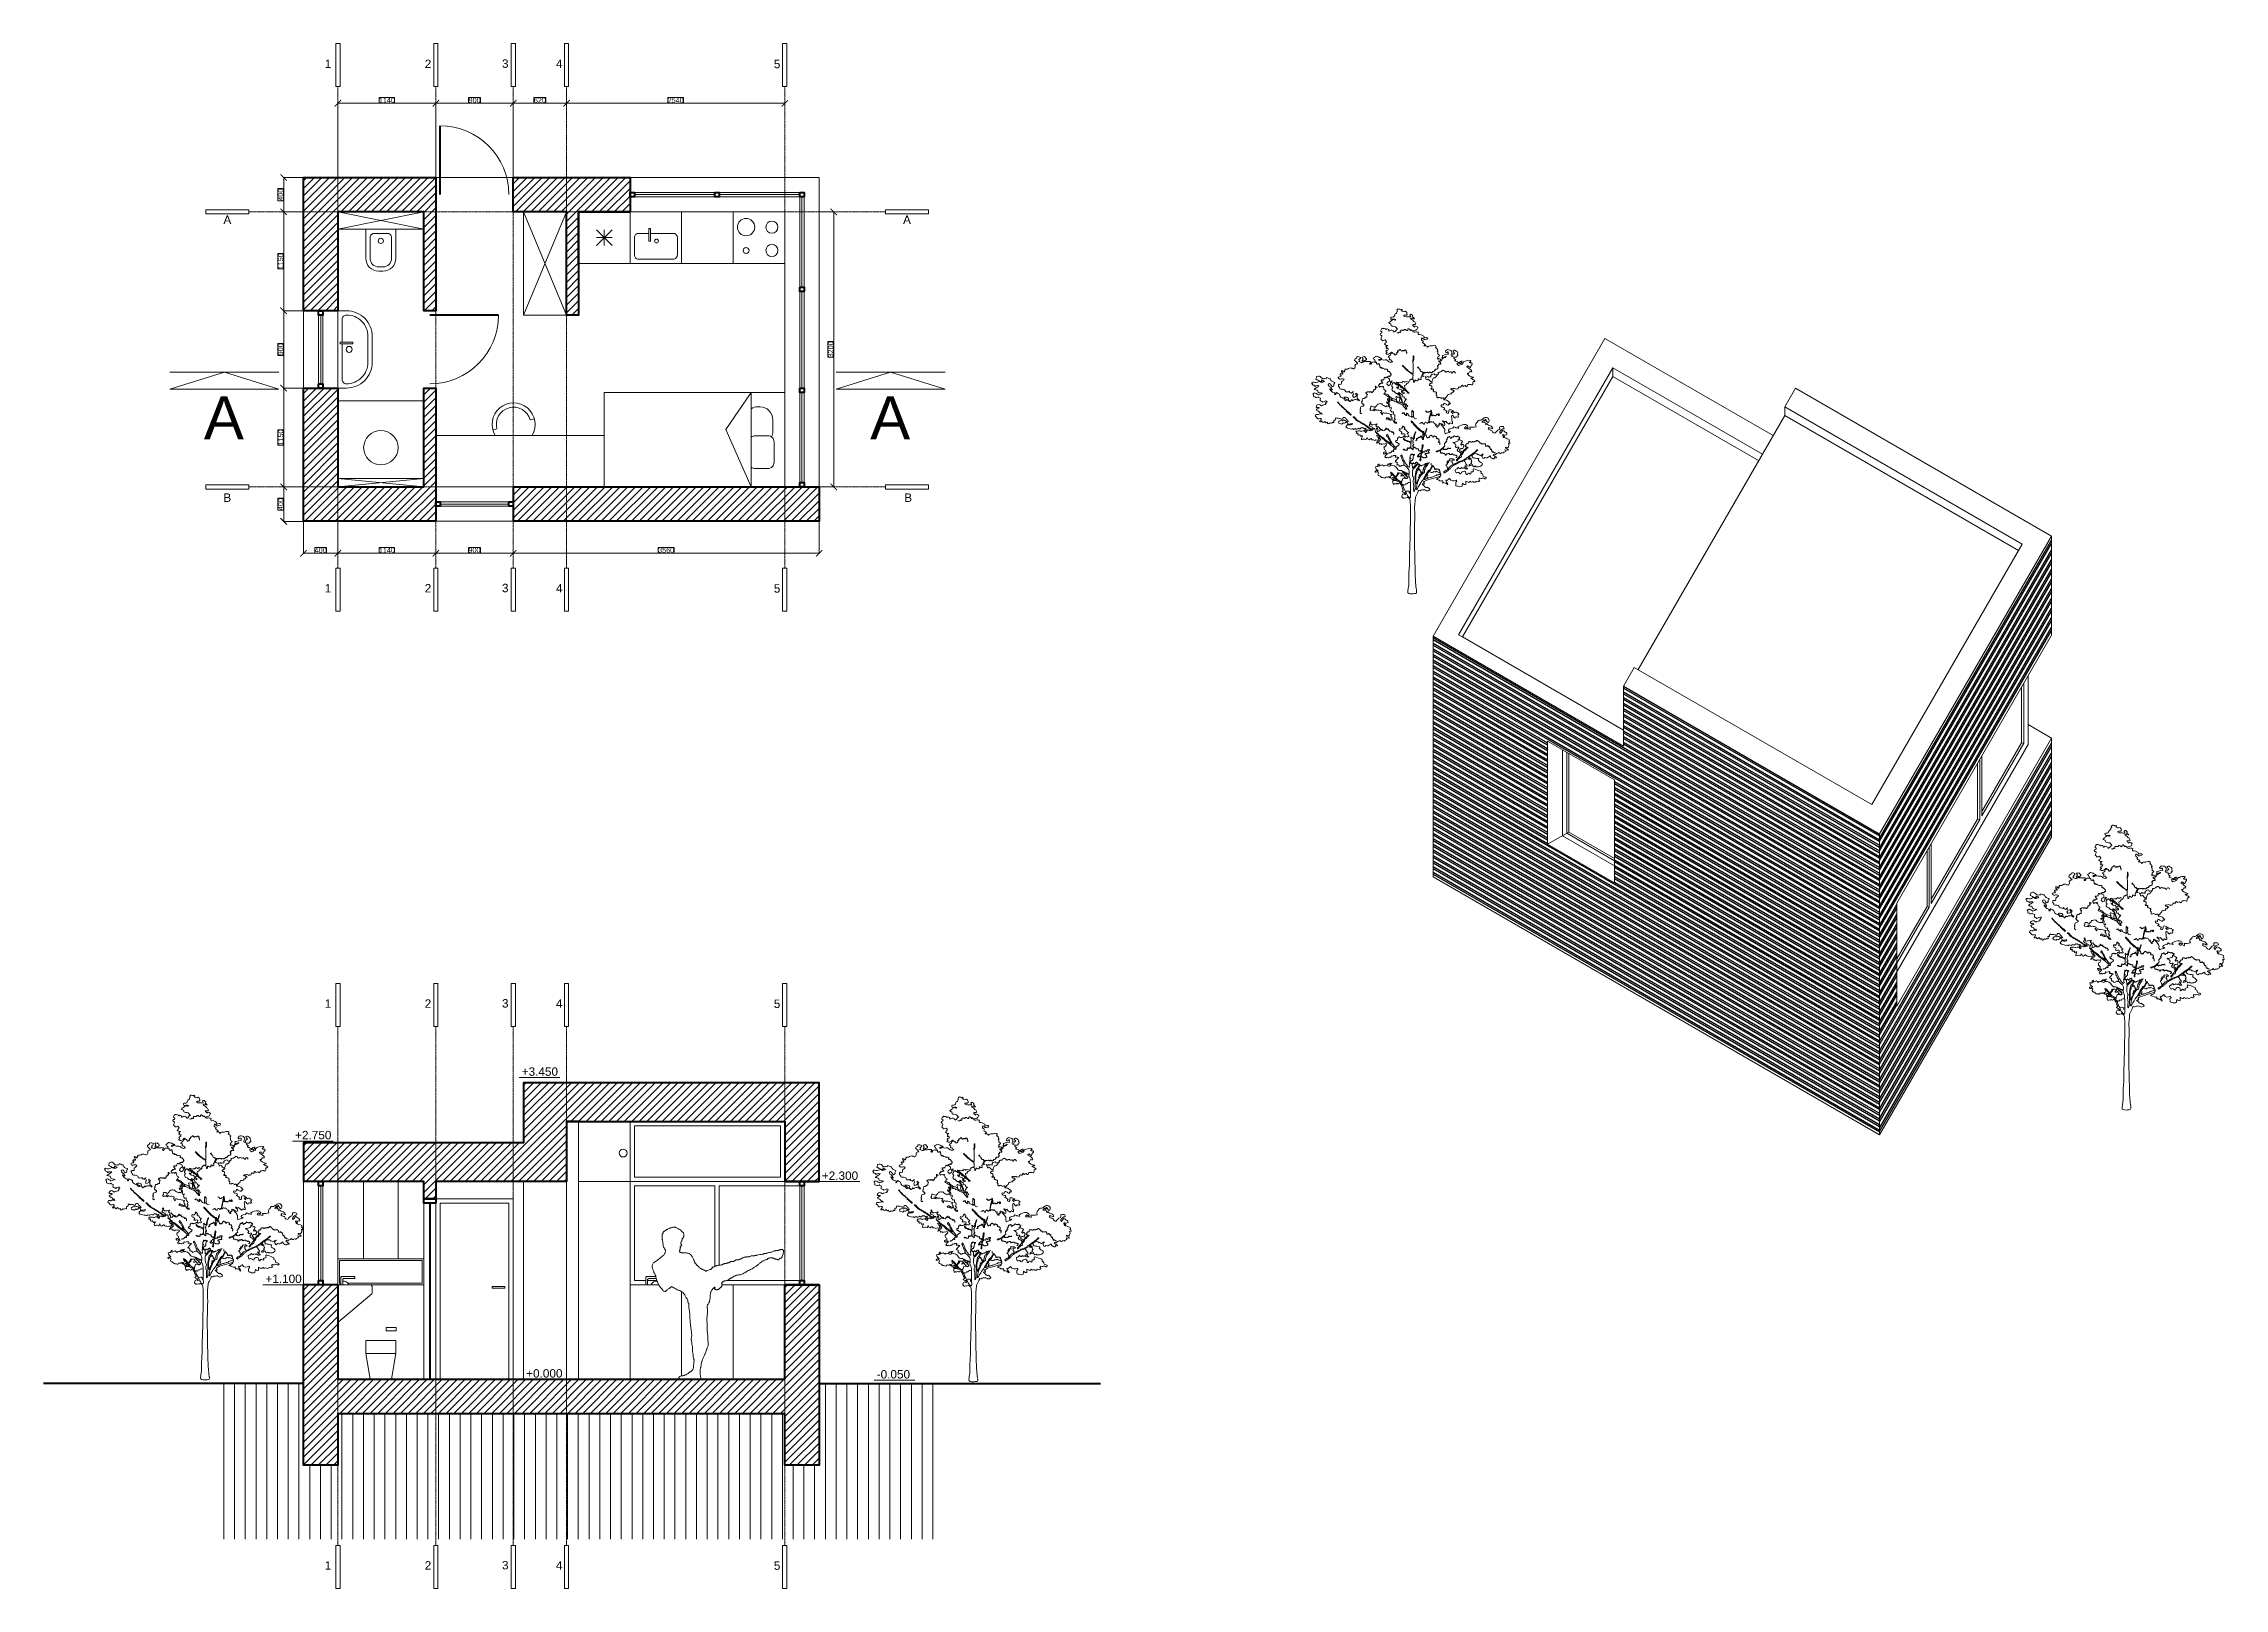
# Model space of a CAD drawing. Header units: millimetres. Extents: x -5631142 to 2070393, y -1055389 to 7396217.
# Drawn here: x 6904 to 32278, y 713 to 18682 of the extents above; entities that cross this region are included whole.
import ezdxf

# ---------------------------------------------------------------- set-up
doc = ezdxf.new("R2010")
doc.units = ezdxf.units.MM
doc.header["$MEASUREMENT"] = 0
doc.linetypes.add('ACAD_ISO04W100', pattern=[30, 24, -3, 0, -3])
for name, color, linetype, lineweight in [('Axis', 30, 'ACAD_ISO04W100', 9), ('dim', 7, 'Continuous', 13), ('Hatch', 6, 'Continuous', 9), ('Inner', 252, 'Continuous', 9), ('Layout Text', 7, 'Continuous', 15), ('Medium', 4, 'Continuous', 20), ('Outer', 252, 'Continuous', 20), ('Text', 2, 'Continuous', 13), ('Thick', 1, 'Continuous', 40), ('Thin', 3, 'Continuous', 9)]:
    doc.layers.add(name, color=color, linetype=linetype, lineweight=lineweight)
doc.layers.add('Helper', color=7, linetype='Continuous')
doc.styles.get("Standard").update_dxf_attribs({"font": 'arial.ttf'})
doc.dimstyles.new('My Cool Dim', dxfattribs={"dimtxt": 60, "dimasz": 75, "dimexe": 6, "dimexo": 0.0625, "dimgap": -2.5, "dimtad": 1, "dimdec": 0, "dimzin": 0, "dimtxsty": 'Standard', "dimblk": 'ARCHTICK', "dimcen": 0.09, "dimclrd": 256, "dimclre": 256, "dimclrt": 256, "dimadec": 0, "dimazin": 0, "dimtfac": 1, "dimtdec": 0, "dimtofl": 0, "dimtmove": 1, "dimatfit": 3, "dimldrblk": 'DOT', "dimfxl": 1, "dimtfillclr": 256, "dimtolj": 1, "dimtzin": 0, "dimlwd": -1, "dimlwe": -1, "dimarcsym": 0})

msp = doc.modelspace()

# ---------------------------------------------------------------- texts
at = {"layer": 'dim'}
for s, p in [('+3.450', (12466.7, 6675.6)), ('+2.750', (9830, 5936.8)), ('+2.300', (15958.8, 5465)), ('+1.100', (9484.5, 4265)), ('+0.000', (12518.8, 3165)), ('-0.050', (16597.1, 3154.7))]:
    msp.add_text(s, height=97.92, dxfattribs=at).set_placement(p)
at = {"layer": 'Text'}
for s, height, p in [('1', 97.9, (10174.9, 18398.1)), ('2', 97.9, (11338.4, 18398.1)), ('3', 97.9, (12236.9, 18400.7)), ('4', 97.9, (12865.4, 18398.1)), ('5', 97.9, (15400, 18395.7)), ('A', 97.9, (8995.8, 16584.9)), ('A', 97.9, (16903.7, 16584.9)), ('A', 500.8, (8767.8, 14078.7)), ('A', 500.8, (16520.7, 14078.7)), ('B', 97.9, (8995.8, 13351.7)), ('B', 97.9, (16917.7, 13351.7)), ('1', 97.9, (10174.9, 12298.1)), ('2', 97.9, (11338.4, 12298.1)), ('3', 97.9, (12236.9, 12300.7)), ('4', 97.9, (12865.4, 12298.1)), ('5', 97.9, (15400, 12295.7)), ('1', 97.9, (10174.9, 7466.7)), ('2', 97.9, (11338.4, 7466.7)), ('3', 97.9, (12236.9, 7469.3)), ('4', 97.9, (12865.4, 7466.7)), ('5', 97.9, (15400, 7464.3)), ('1', 97.9, (10174.9, 931.6)), ('2', 97.9, (11338.4, 931.6)), ('3', 97.9, (12236.9, 934.2)), ('4', 97.9, (12865.4, 931.6)), ('5', 97.9, (15400, 929.2))]:
    msp.add_text(s, height=height, dxfattribs=at).set_placement(p)
at = {"layer": 'Text', "char_height": 0.2, "attachment_point": 1, "rotation": 90}
for width, insert in [(3.213, (8890.8, 16112.2)), (55.509, (8756.4, 14024.5)), (3.213, (8839.9, 14035.4))]:
    msp.add_mtext_dynamic_manual_height_columns('A', width=width, gutter_width=1, heights=[0], dxfattribs=dict(at, insert=insert))

# ---------------------------------------------------------------- blocks, each defined once
blk = doc.blocks.new('small-maple-tree-trees-102-pimpmydrawing')
at = {"layer": 'Inner'}
blk.add_lwpolyline([(-189.839, 1841.467), (-178.863, 1833.535)], dxfattribs=at)
for points, degree in [([(-23.037, 3059.439), (-9.039, 3050.832), (0.564, 3056.897), (3.091, 3067.511), (9.156, 3067.006), (21.792, 3055.886), (23.308, 3076.609), (20.276, 3085.201), (34.428, 3087.728), (50.096, 3085.707), (61.721, 3084.696), (61.721, 3093.793), (73.346, 3098.342), (80.927, 3092.783), (92.552, 3083.685), (104.177, 3082.169), (103.671, 3091.772), (105.693, 3104.913), (120.856, 3103.397), (120.856, 3101.375), (121.867, 3097.837), (128.943, 3097.331), (130.965, 3095.31), (130.965, 3080.147), (139.051, 3086.717), (143.6, 3092.277), (149.934, 3087.728), (153.635, 3083.675), (155.045, 3081.736)], 3), ([(-69.558, 2820.23), (-57.294, 2818.708), (-53.251, 2815.17), (-52.24, 2803.545), (-49.713, 2798.491), (-34.045, 2800.513), (-30.507, 2808.094), (-21.914, 2806.578), (-20.904, 2813.654), (-25.452, 2817.697), (-26.463, 2825.784), (-11.806, 2827.3), (-12.311, 2836.904), (-15.344, 2844.99), (-4.224, 2848.528), (1.841, 2847.518), (10.433, 2864.197), (19.531, 2860.153), (30.65, 2841.452), (39.242, 2844.99), (39.242, 2853.583), (53.9, 2850.045), (59.965, 2846.507), (65.019, 2849.539), (67.041, 2855.604), (80.182, 2859.142), (88.774, 2848.023), (87.258, 2843.98), (85.236, 2837.914), (89.785, 2830.838), (96.356, 2825.279), (93.829, 2817.697), (91.302, 2811.632)], 3), ([(165.456, 2512.808), (165.025, 2547.847), (166.368, 2560.74), (166.1, 2567.455), (162.876, 2572.29), (153.475, 2581.422), (113.202, 2606.678), (82.876, 2631.95), (49.012, 2665.814), (42.442, 2672.89), (40.925, 2675.922), (42.341, 2676.065), (43.198, 2675.351), (45.482, 2675.779), (48.479, 2677.492), (48.765, 2673.781), (57.615, 2667.357), (94.735, 2630.482), (108.442, 2617.645), (134.985, 2595.67), (159.353, 2586.315), (165.445, 2580.441), (166.751, 2582.399), (167.621, 2594.365), (166.082, 2614.799), (166.082, 2669.658), (166.901, 2690.537), (165.673, 2707.322), (163.216, 2724.926), (163.216, 2736.799), (167.72, 2741.712), (167.72, 2752.356), (168.948, 2764.638), (168.129, 2781.423), (167.31, 2787.974), (168.948, 2788.383), (173.451, 2788.383), (173.451, 2785.517), (173.861, 2763), (174.679, 2746.624), (170.886, 2734.12), (168.243, 2732.71), (167.009, 2720.55)], 3), ([(294.501, 2592.956), (301.543, 2590.798), (304.372, 2597.107), (306.112, 2595.802), (311.769, 2589.71), (317.426, 2597.542), (321.995, 2596.454), (335.143, 2598.33), (341.444, 2595.345), (345.755, 2587.718), (351.392, 2595.013), (355.04, 2597.003), (363.354, 2599.925), (366.846, 2592.404), (375.71, 2590.793), (382.963, 2595.628), (390.483, 2595.091), (392.632, 2597.508), (391.289, 2608.252), (399.885, 2607.446), (410.629, 2607.715), (418.074, 2616.045), (413.239, 2622.76), (417, 2625.447), (428.012, 2621.955), (426.132, 2631.087), (427.744, 2632.43), (436.071, 2632.43), (453.799, 2634.579), (457.559, 2645.323), (454.067, 2651.77), (455.947, 2655.262), (459.171, 2656.873), (452.456, 2668.423), (449.859, 2674.182), (449.528, 2676.835), (457.818, 2678.161), (461.134, 2678.493), (463.124, 2684.462), (459.476, 2689.768), (465.445, 2691.094), (473.072, 2690.763), (486.336, 2690.763), (492.969, 2695.405), (485.342, 2702.701), (483.352, 2707.012), (486.336, 2710.328), (481.031, 2716.96), (473.404, 2712.317), (469.756, 2719.613), (466.108, 2722.929), (463.455, 2728.235), (467.103, 2730.556), (472.077, 2728.898), (476.72, 2726.245), (481.362, 2731.551), (488.989, 2726.577), (493.207, 2730.803), (494.164, 2733.918), (494.164, 2734.221)], 3), ([(-276.79, 2717.572), (-269.239, 2710.981), (-264.928, 2714.297), (-263.27, 2714.96), (-256.97, 2710.318), (-259.291, 2706.67), (-258.959, 2698.711), (-254.98, 2693.737), (-240.058, 2689.426), (-240.058, 2697.716), (-228.783, 2699.043), (-223.477, 2688.1), (-226.461, 2682.462), (-224.14, 2674.835), (-219.166, 2674.835), (-220.161, 2665.882), (-219.829, 2655.933), (-208.554, 2645.653), (-206.565, 2652.617), (-200.927, 2656.928), (-196.616, 2649.964), (-195.622, 2643.332), (-191.642, 2642.669), (-186.336, 2647.643), (-184.015, 2642.337), (-159.07, 2630.895), (-159.576, 2628.873), (-148.456, 2636.455), (-124.196, 2628.873), (-131.777, 2618.765), (-129.25, 2608.151), (-123.69, 2605.118), (-110.549, 2606.634), (-106, 2603.096), (-104.989, 2595.01), (-94.375, 2587.934), (-93.364, 2579.847), (-88.816, 2577.825), (-86.794, 2567.716), (-91.343, 2563.168), (-99.935, 2563.673), (-101.957, 2558.619), (-100.946, 2549.016), (-107.516, 2546.994), (-113.076, 2552.048), (-120.658, 2552.554), (-125.206, 2548.51), (-127.228, 2544.972), (-134.592, 2546.12), (-137.941, 2546.649), (-140.232, 2544.534)], 3), ([(230.723, 2661.43), (216.066, 2653.848), (220.109, 2649.805), (230.218, 2649.805), (234.767, 2638.685), (249.424, 2631.104), (248.919, 2628.577), (244.875, 2622.006), (260.544, 2603.305), (264.082, 2609.371), (274.696, 2606.843), (273.551, 2596.826), (278.99, 2592.91), (283.124, 2595.956), (288.169, 2593.361)], 3), ([(658.569, 2588.924), (651.911, 2597.483), (647.156, 2611.749), (627.184, 2600.336), (625.282, 2582.266), (609.114, 2593.679), (609.114, 2606.043), (592.946, 2599.385), (584.386, 2599.385), (571.072, 2611.749), (554.904, 2605.092), (549.197, 2592.728), (531.127, 2618.407), (517.813, 2622.211), (508.302, 2618.407), (497.841, 2609.847), (490.232, 2599.385), (467.407, 2598.434), (458.847, 2594.63), (458.847, 2585.12), (463.022, 2577.992), (458.724, 2575.843), (453.352, 2573.426)], 3), ([(274.303, 2555.719), (276.839, 2566.777), (280.818, 2572.082), (285.461, 2577.388), (290.435, 2588), (294.083, 2589.658), (295.409, 2597.617), (294.746, 2597.948), (291.761, 2597.617), (288.777, 2594.964), (282.145, 2582.694), (277.17, 2575.399), (273.523, 2568.766), (270.87, 2561.802), (267.378, 2555.14), (268.095, 2547.157)], 3), ([(291.404, 2546.976), (279.548, 2558.208), (273.933, 2558.208), (267.069, 2542.608), (253.965, 2541.36), (258.333, 2527.009), (262.701, 2513.905), (252.717, 2516.401), (246.477, 2508.289), (231.502, 2527.009), (224.638, 2515.777), (229.63, 2508.913), (219.646, 2495.185), (204.046, 2497.057), (191.566, 2510.785), (186.575, 2502.049), (185.951, 2495.809), (184.079, 2481.458), (172.223, 2478.962), (174.095, 2492.066), (167.231, 2511.409), (160.991, 2518.897), (147.263, 2520.769), (145.391, 2512.033), (131.664, 2512.033), (127.92, 2504.545), (119.184, 2493.938), (118.499, 2480.668)], 3), ([(383.088, 2486.131), (392.375, 2476.506), (385.805, 2469.43), (374.685, 2476.001), (368.115, 2464.376), (367.104, 2460.838), (355.479, 2462.859), (355.985, 2445.169), (369.631, 2442.642), (373.675, 2446.686), (385.805, 2436.577), (383.783, 2431.017), (387.321, 2419.898), (385.805, 2408.273), (373.169, 2409.284), (374.18, 2401.197), (384.289, 2398.67), (401.979, 2402.713), (405.517, 2393.11), (399.957, 2386.034), (399.451, 2377.947), (409.56, 2374.409), (417.647, 2369.355), (436.942, 2368.158), (440.794, 2355.062), (436.172, 2348.899), (433.091, 2338.885), (436.172, 2330.411), (446.957, 2327.329), (441.564, 2315.004), (442.335, 2300.367), (460.823, 2299.597), (465.445, 2308.071), (494.719, 2300.367), (495.489, 2291.893), (510.126, 2298.056), (520.769, 2300.509), (523.992, 2298.091), (523.186, 2287.884), (523.455, 2278.483), (525.335, 2275.26), (534.471, 2276.323)], 3), ([(-36.523, 2466.9), (-28.037, 2468.436), (-27.684, 2472.666), (-28.918, 2475.485), (-28.918, 2479.539), (-24.865, 2480.772), (-20.283, 2482.711), (-11.199, 2480.211)], 3), ([(-43.227, 2468.362), (-46.637, 2469.474), (-48.065, 2473.186), (-49.921, 2478.468), (-57.486, 2477.897), (-57.915, 2471.758), (-65.052, 2473.9), (-66.051, 2472.758), (-67.712, 2469.574)], 3), ([(72.828, 2400.893), (86.02, 2388.344), (99.45, 2374.914), (119.059, 2360.141), (119.596, 2360.141), (119.596, 2355.575), (117.716, 2357.186), (109.12, 2356.38), (108.046, 2353.963), (107.777, 2351.546), (104.554, 2353.694), (104.554, 2358.261), (101.062, 2364.439), (89.781, 2372.765), (81.723, 2381.629), (65.321, 2395.532)], 3), ([(12.553, 2355.393), (7.777, 2355.317), (6.349, 2360.456), (2.638, 2363.596), (-2.358, 2360.456), (-0.931, 2355.174), (3.209, 2349.749), (2.352, 2345.895), (-1.34, 2344.884)], 3), ([(-164.359, 2354.735), (-173.458, 2351.788), (-176.95, 2350.176), (-167.569, 2338.499)], 3), ([(-167.569, 2338.499), (-154.854, 2333.095), (-138.932, 2324.636), (-115.546, 2309.958), (-102.608, 2296.523), (-102.158, 2288.77)], 3), ([(-33.961, 2279.146), (-19.344, 2263.21), (-18.269, 2257.569), (-15.852, 2253.003), (-4.839, 2254.883), (4.294, 2249.242), (22.543, 2243.954)], 3), ([(-70.354, 2270.835), (-49.383, 2262.123), (-24.41, 2249.841), (-8.853, 2239.197), (32.087, 2223.64), (36.59, 2222.412), (46.416, 2215.452), (62.792, 2191.298), (79.914, 2175.395), (81.431, 2168.824), (82.441, 2166.802), (86.485, 2165.286), (89.012, 2168.824), (98.11, 2167.813), (89.517, 2178.933), (84.609, 2190.238)], 3), ([(-623.802, 2159.889), (-635.659, 2175.011), (-667.826, 2198.887), (-685.069, 2220.441), (-701.982, 2239.343), (-711.93, 2249.292), (-711.93, 2249.955), (-707.287, 2252.608), (-707.287, 2252.939), (-705.961, 2247.634), (-688.386, 2228.732), (-671.805, 2209.167), (-653.566, 2193.913), (-628.695, 2172.358), (-613.968, 2159.499), (-600.261, 2143.181), (-571.222, 2122.048), (-554.846, 2108.538), (-552.799, 2106.901), (-557.853, 2097.655), (-556.265, 2096.312)], 3), ([(343.875, 2014.432), (351.359, 2036.017), (353.855, 2052.865), (356.975, 2078.448), (370.703, 2124.623), (373.823, 2138.975), (373.823, 2151.455), (373.823, 2155.823), (376.943, 2156.447), (379.439, 2153.951), (377.567, 2148.066), (381.596, 2142.426), (382.402, 2138.396), (379.984, 2135.71), (371.12, 2109.656), (365.126, 2082.525), (358.493, 2054.338), (353.519, 2031.125), (347.47, 2012.563), (349.692, 2011.658)], 3), ([(150.103, 2076.592), (151.549, 2105.999), (151.549, 2138.452), (152.225, 2152.65), (158.31, 2157.382), (161.014, 2145.213), (161.014, 2143.86), (164.395, 2140.48), (171.832, 2145.889), (171.156, 2141.156), (169.127, 2131.015), (169.804, 2120.197), (170.48, 2100.59), (169.703, 2080.366)], 3), ([(306.64, 2145.661), (323.425, 2148.117), (328.338, 2138.291), (326.291, 2132.56), (330.794, 2127.647), (333.251, 2132.969), (345.533, 2132.969), (349.217, 2135.016), (353.311, 2141.976), (373.519, 2140.837)], 3), ([(-556.265, 2096.312), (-592.151, 2126.638), (-614.712, 2147.77)], 2), ([(378.91, 2131.816), (385.296, 2132.958), (385.948, 2133.175), (384.425, 2116.64), (384.643, 2110.766), (376.81, 2105.544), (377.463, 2100.757), (384.208, 2097.494), (387.907, 2089.226), (397.915, 2099.452), (402.484, 2098.799), (410.316, 2089.226), (414.015, 2093.36), (415.32, 2099.234), (419.237, 2094.665), (425.329, 2090.967), (440.559, 2097.929), (436.86, 2105.979), (439.036, 2111.418), (444.257, 2110.33), (454.266, 2105.109), (461.443, 2102.43), (460.624, 2111.028), (461.034, 2115.531), (467.993, 2113.075), (476.591, 2101.611), (467.584, 2096.289), (464.718, 2095.061), (456.94, 2095.471)], 3), ([(205.522, 2060.826), (180.87, 2050.812), (176.248, 2081.626), (157.76, 2084.707), (156.219, 2073.152), (150.056, 2077.004), (126.946, 2086.248), (109.998, 2095.492), (111.538, 2109.359), (89.969, 2125.536), (86.887, 2118.603), (96.902, 2096.263), (83.806, 2093.951), (77.643, 2105.507), (79.184, 2109.359), (66.858, 2104.736), (66.858, 2114.751), (67.628, 2123.225), (56.843, 2127.077), (52.221, 2119.373), (49.364, 2123.781), (47.706, 2126.102), (44.39, 2125.107), (38.962, 2116.053)], 3), ([(-328.336, 1932.935), (-330.173, 1933.586), (-334.611, 1935.489), (-383.115, 1974.482), (-430.106, 2002.985), (-464.002, 2020.703), (-497.127, 2039.191), (-513.305, 2064.613), (-525.63, 2072.317), (-536.415, 2078.479), (-523.319, 2080.79), (-517.927, 2079.25), (-511.764, 2075.398), (-509.717, 2074.579), (-506.442, 2064.344), (-483.106, 2041.009), (-454.039, 2021.358), (-403.683, 1995.156), (-379.119, 1977.961), (-356.602, 1961.586), (-343.502, 1952.579), (-332.182, 1943.665), (-323.05, 1937.755), (-317.946, 1941.516), (-314.723, 1940.979), (-309.888, 1934.532), (-298.606, 1931.309), (-299.412, 1928.891), (-303.173, 1927.548), (-304.247, 1925.131), (-305.59, 1924.862), (-308.814, 1930.234), (-316.603, 1932.652), (-323.587, 1931.577), (-326.498, 1932.283), (-328.336, 1932.935)], 3), ([(275.984, 1818.865), (276.065, 1816.986), (277.729, 1817.402), (285.217, 1814.906), (286.465, 1816.154), (287.089, 1831.754), (295.824, 1857.337), (315.792, 1899.144), (327.648, 1942.823), (325.152, 1944.071), (323.28, 1940.951), (316.416, 1919.736), (303.936, 1887.913), (293.328, 1874.809), (291.456, 1874.809), (290.208, 1886.665), (291.456, 1902.888), (292.704, 1911.624), (286.465, 1909.128), (279.601, 1907.256), (261.542, 1918.398), (247.895, 1931.034), (210.999, 1959.338), (182.855, 1994.13), (160.981, 2018.857), (151.47, 2028.368), (146.715, 2033.123), (143.862, 2026.466), (142.911, 2024.563), (151.47, 2015.053), (185.708, 1977.962), (205.882, 1952.105), (230.036, 1932.454), (261.969, 1906.662), (283.667, 1897.655), (283.258, 1890.695), (280.392, 1886.601), (278.902, 1872.779), (283.876, 1868.468), (281.223, 1859.514), (280.228, 1850.561), (277.244, 1828.674), (275.903, 1820.744), (275.984, 1818.865)], 3), ([(486.479, 2001.734), (473.245, 2009.445), (468.741, 2005.76), (469.151, 1996.754), (474.882, 1991.841), (469.969, 1988.156), (467.922, 1981.197), (468.741, 1977.921), (456.869, 1984.062), (453.184, 1975.874), (460.553, 1964.821), (452.365, 1955.814), (444.587, 1958.68), (443.768, 1968.096), (424.117, 1982.015), (432.714, 1985.7), (438.036, 1989.794), (430.258, 1998.801), (413.063, 1994.707), (408.56, 2018.861), (393.412, 2021.727), (387.271, 2015.586), (370.837, 2023.091), (363.134, 2023.091), (357.741, 2009.224), (346.186, 2012.306), (342.334, 2016.928), (330.779, 2004.602), (329.238, 2004.602), (316.913, 2020.78), (300.735, 2012.306), (298.424, 1993.817), (292.261, 1995.358), (282.247, 1998.44), (279.936, 2009.224), (266.84, 2018.469), (262.218, 2008.454), (259.136, 2004.602), (242.959, 2003.062)], 3), ([(-184.279, 1919.05), (-172.22, 1914.878), (-166.135, 1918.934), (-165.459, 1926.371), (-162.755, 1931.104), (-153.965, 1927.724), (-151.261, 1941.922), (-145.852, 1950.035), (-141.119, 1944.626), (-139.767, 1932.456), (-129.179, 1933.282), (-126.074, 1939.049), (-126.074, 1940.823), (-118.089, 1934.613), (-119.42, 1931.064), (-122.969, 1923.523), (-112.323, 1921.749), (-110.548, 1923.08), (-106.999, 1920.862), (-105.669, 1912.434), (-96.797, 1915.095), (-83.933, 1910.216), (-83.489, 1906.667), (-83.489, 1904.892), (-80.384, 1895.133), (-76.392, 1902.675), (-69.738, 1906.223), (-62.64, 1901.787), (-66.189, 1896.021), (-59.092, 1891.585), (-57.761, 1889.81), (-58.648, 1883.157), (-60.422, 1878.277), (-57.761, 1872.954)], 3), ([(-305.05, 1925.174), (-315.613, 1919.657), (-327.969, 1924.223), (-329.849, 1925.029), (-338.176, 1912.673), (-348.383, 1927.447), (-361.008, 1926.641), (-364.768, 1923.418), (-379.541, 1925.566), (-373.377, 1911.275)], 3), ([(-29.405, 1717.838), (-33.534, 1712.351), (-30.714, 1707.593), (-29.128, 1704.244), (-31.772, 1702.835), (-35.473, 1704.773), (-37.94, 1702.306), (-38.469, 1699.839), (-45.87, 1705.302), (-46.928, 1709.708), (-52.743, 1716.405), (-77.416, 1741.253), (-95.642, 1754.612), (-118.922, 1773.323), (-139.809, 1783.549), (-162.654, 1804.218), (-185.499, 1824.67), (-219.947, 1850.74), (-232.131, 1864.23), (-249.536, 1881.635), (-266.15, 1896.901), (-273.671, 1903.616), (-276.218, 1904.964), (-274.076, 1906.677), (-271.364, 1908.961), (-271.221, 1909.674), (-262.942, 1899.682), (-257.803, 1896.541), (-247.525, 1886.121), (-233.577, 1874.649), (-220.415, 1861.487), (-204.299, 1848.057), (-197.68, 1848.651), (-189.839, 1841.467)], 3), ([(140.992, 1722.759), (138.739, 1730.536), (138.739, 1752.106), (141.82, 1769.053), (137.969, 1774.446), (126.413, 1783.69), (104.948, 1791.868), (89.8, 1795.962), (71.787, 1801.284), (53.773, 1820.116), (52.545, 1825.439), (53.773, 1827.895), (55.411, 1832.398), (56.23, 1829.123), (59.505, 1824.21), (80.794, 1805.378), (93.894, 1804.559), (115.183, 1798.418), (138.109, 1787.365), (145.478, 1782.861), (144.147, 1804.033), (144.771, 1820.881), (139.155, 1836.48), (140.403, 1841.472), (143.523, 1842.096), (150.387, 1835.232), (157.875, 1828.992), (164.114, 1829.616), (165.986, 1827.12), (169.73, 1828.992), (172.85, 1837.104), (174.722, 1854.576), (177.842, 1863.312), (183.458, 1875.167), (190.946, 1900.127), (200.306, 1906.991), (200.306, 1906.367), (195.314, 1894.511), (189.074, 1878.287), (185.954, 1865.184), (180.962, 1850.208), (181.586, 1836.48), (180.338, 1827.12), (176.594, 1822.129), (169.73, 1817.137), (164.738, 1802.785), (164.114, 1794.049), (166.61, 1785.313), (165.362, 1767.218), (165.362, 1766.594), (171.602, 1758.482), (174.722, 1754.738), (171.602, 1749.746), (159.747, 1742.258), (161.619, 1737.266), (166.61, 1737.266), (168.482, 1727.907), (167.234, 1711.683), (166.61, 1697.955), (165.986, 1694.211), (159.123, 1703.571), (157.251, 1707.315), (152.259, 1705.443), (143.246, 1714.982), (140.992, 1722.759)], 3), ([(-29.405, 1717.838), (-45.629, 1729.694), (-73.708, 1760.893), (-102.411, 1816.428), (-117.907, 1850.406), (-128.551, 1865.963), (-133.873, 1874.561), (-138.376, 1875.379), (-142.723, 1863.98)], 3), ([(300.082, 1865.537), (313.474, 1873.533), (320.044, 1869.995), (317.517, 1861.908), (319.539, 1857.865), (323.077, 1855.843), (323.077, 1838.153), (333.186, 1834.615), (340.262, 1841.691), (346.327, 1838.153), (356.941, 1835.12), (354.919, 1844.218), (352.897, 1848.767), (366.038, 1857.865), (366.038, 1859.381), (370.587, 1866.962), (375.136, 1867.468), (381.707, 1859.886), (389.288, 1859.886), (400.408, 1852.81), (396.87, 1846.24), (397.375, 1843.713), (404.451, 1841.691), (413.549, 1858.37), (418.098, 1856.854), (432.755, 1846.745), (444.885, 1848.262), (435.788, 1836.637), (437.304, 1830.572), (443.874, 1826.023), (452.972, 1825.517), (454.994, 1822.99), (468.135, 1826.528), (466.619, 1813.892), (468.135, 1807.322), (473.189, 1804.289), (467.63, 1791.148), (454.994, 1790.137), (470.157, 1780.029), (481.782, 1781.04), (477.233, 1772.953), (480.771, 1765.877), (477.233, 1755.263), (476.727, 1751.725)], 3), ([(-142.723, 1863.98), (-144.137, 1859.166), (-141.308, 1857.987), (-138.276, 1852.293)], 3), ([(700.984, 1822.386), (705.447, 1830.477), (709.491, 1833.004), (710.502, 1842.102), (695.339, 1840.586), (690.284, 1852.716), (681.692, 1856.254), (676.638, 1847.156), (665.518, 1848.673), (661.475, 1851.2), (647.828, 1852.211), (642.774, 1862.319), (635.193, 1853.727), (628.622, 1837.553), (617.503, 1844.629), (608.405, 1829.972), (601.834, 1825.928), (596.275, 1850.694), (589.199, 1852.211), (585.661, 1841.597), (580.101, 1840.08), (573.53, 1843.618), (566.96, 1840.08), (566.454, 1834.015), (564.433, 1832.499), (563.422, 1820.369), (562.916, 1811.271), (557.862, 1812.787), (548.259, 1808.238), (562.411, 1792.065), (551.292, 1785.999), (538.656, 1789.032), (551.292, 1774.88), (532.085, 1772.858), (533.602, 1764.771), (530.569, 1756.685), (541.183, 1736.467), (527.571, 1731.277), (518.473, 1726.222), (513.924, 1720.663), (491.061, 1698.846), (469.328, 1688.737), (442.035, 1681.661), (435.97, 1679.134), (435.97, 1678.123), (440.013, 1676.607), (442.54, 1674.08), (441.529, 1669.025), (444.057, 1671.047), (449.111, 1675.091), (457.703, 1678.123), (473.877, 1682.167), (486.513, 1687.221), (505.719, 1702.384), (513.3, 1711.481)], 3), ([(277.081, 1828.162), (267.648, 1834.614), (265.192, 1840.345), (264.373, 1855.493), (254.138, 1857.131), (253.319, 1845.667), (244.722, 1837.48), (242.675, 1843.62), (237.353, 1841.983), (231.212, 1837.48), (221.386, 1836.251), (220.977, 1825.607), (208.695, 1829.701), (205.829, 1823.151), (205.829, 1819.466), (215.245, 1812.916), (205.42, 1804.728), (200.097, 1805.137), (196.822, 1803.5), (196.822, 1798.587)], 3), ([(50.427, 1844.167), (53.376, 1846.735), (50.38, 1850.26), (52.848, 1855.018), (62.717, 1852.374), (57.782, 1849.907), (60.425, 1846.911), (64.655, 1846.735), (65.184, 1850.436), (70.797, 1850.637), (71.935, 1847.857)], 3), ([(-138.276, 1852.293), (-130.598, 1849.178), (-120.363, 1828.708), (-104.806, 1798.822), (-90.477, 1774.668), (-81.882, 1763.924), (-84.03, 1762.043), (-96.924, 1768.758), (-113.308, 1784.338), (-131.574, 1795.619), (-150.107, 1804.214), (-178.863, 1833.535)], 3), ([(-32.23, 1719.957), (-26.726, 1728.323), (-29.681, 1729.935), (-27.532, 1734.501), (-23.772, 1733.964), (-17.594, 1731.546), (-19.205, 1739.605), (-14.908, 1742.291), (-9.804, 1743.096), (-3.895, 1747.394), (-3.626, 1751.155), (3.089, 1750.08), (6.813, 1764.17), (5.296, 1766.192), (-15.932, 1775.795), (-16.942, 1780.849), (-18.964, 1782.366), (-28.567, 1778.828), (-38.17, 1797.023), (-34.632, 1802.583), (-28.062, 1803.594), (-19.975, 1800.056), (-14.921, 1818.757), (-14.921, 1830.381), (-10.877, 1834.93), (-1.274, 1844.028), (8.329, 1846.555), (11.362, 1840.49), (14.9, 1837.457), (20.459, 1840.49), (29.052, 1839.479), (35.117, 1836.952), (50.427, 1844.167)], 3), ([(1123.933, 1659.237), (1114.329, 1661.258), (1108.77, 1661.258), (1098.661, 1674.4), (1095.123, 1672.883), (1094.618, 1667.829), (1082.487, 1670.356), (1085.52, 1676.927), (1085.015, 1682.992), (1077.939, 1685.014), (1079.455, 1700.682), (1075.917, 1703.209), (1070.863, 1701.187), (1065.303, 1698.66), (1063.281, 1711.801), (1060.754, 1717.361), (1057.721, 1717.361), (1057.216, 1720.899), (1060.249, 1726.964), (1056.205, 1735.051), (1049.635, 1728.986), (1043.064, 1733.029), (1037.504, 1748.192), (1033.966, 1744.654), (1031.439, 1738.589), (1026.89, 1738.084), (1009.706, 1738.084), (1011.727, 1746.17), (1010.717, 1755.774), (1007.684, 1758.301), (1002.63, 1769.926), (986.961, 1764.366), (979.885, 1768.915), (963.206, 1762.344), (962.701, 1762.344), (960.174, 1770.936), (951.076, 1774.474), (945.011, 1771.947), (942.484, 1781.045), (938.44, 1787.11), (923.277, 1795.702), (922.772, 1799.746), (917.718, 1804.295), (911.147, 1806.316), (907.609, 1799.24), (895.479, 1786.605), (888.403, 1802.273), (875.767, 1786.605), (862.626, 1788.626), (853.023, 1793.681), (853.023, 1782.561), (837.84, 1783.031), (837.84, 1788.023), (833.472, 1788.023), (822.241, 1791.143), (813.505, 1791.143), (805.393, 1783.655), (811.633, 1765.559), (798.529, 1768.055), (785.425, 1765.559), (786.049, 1757.447), (782.305, 1750.584), (770.45, 1748.088), (772.946, 1735.608), (776.066, 1735.608), (788.847, 1723.164), (791.732, 1722.952), (796.843, 1724.714), (801.777, 1726.477), (806.744, 1722.554)], 3), ([(248.833, 1593.646), (247.273, 1586.054), (245.194, 1574.823), (245.194, 1570.455), (250.809, 1571.079), (253.305, 1567.335), (255.801, 1570.455), (254.553, 1580.439), (257.049, 1609.766), (266.409, 1645.333), (269.529, 1679.028), (278.265, 1708.356), (283.257, 1741.427), (283.257, 1750.787), (280.137, 1753.283), (277.017, 1755.155), (274.521, 1755.155), (273.897, 1749.539), (269.529, 1712.724), (260.169, 1662.181), (254.553, 1620.374), (250.393, 1601.238), (248.833, 1593.646)], 3), ([(140.992, 1722.759), (135.323, 1728.254), (129.951, 1727.985), (129.682, 1719.659), (132.1, 1714.824), (127.265, 1712.406), (125.385, 1714.287), (118.132, 1712.675), (115.984, 1709.989), (108.463, 1716.167), (107.657, 1718.853), (100.136, 1715.63), (98.793, 1709.989), (99.908, 1695.772), (102.404, 1695.148), (95.54, 1688.908), (80.565, 1694.524), (79.941, 1690.156), (72.453, 1687.036), (65.589, 1701.388), (59.349, 1702.635), (52.485, 1697.644), (51.237, 1693.9), (51.237, 1692.028)], 3), ([(167.545, 1715.315), (176.924, 1718.24), (177.333, 1728.065), (183.474, 1728.474), (185.521, 1723.562), (185.521, 1719.058), (194.118, 1718.24), (200.669, 1719.468), (205.172, 1703.911), (228.508, 1710.87), (233.011, 1701.454), (228.098, 1698.998), (227.28, 1695.723), (232.602, 1691.629), (231.374, 1685.078), (246.112, 1679.347), (246.112, 1686.307), (253.89, 1686.716), (252.253, 1679.756), (250.615, 1673.615)], 3), ([(519.231, 1726.138), (515.783, 1718.376), (521.17, 1717.875), (523.049, 1714.492), (518.539, 1713.239), (517.035, 1711.986), (517.787, 1709.481), (521.044, 1707.226), (515.156, 1703.342), (532.409, 1698.175), (535.514, 1698.618), (538.619, 1705.716), (549.709, 1700.393), (559.468, 1698.618), (563.904, 1710.152), (569.67, 1715.031), (581.647, 1713.257), (580.317, 1710.152), (592.294, 1708.821), (592.737, 1714.588), (596.729, 1716.806), (601.165, 1716.362), (602.053, 1712.813), (601.609, 1707.047)], 3), ([(-42.606, 1703.044), (-46.264, 1707.331), (-59.074, 1702.041), (-60.085, 1693.449), (-63.117, 1693.449), (-56.547, 1678.286), (-59.074, 1676.769), (-71.204, 1679.802), (-72.215, 1685.867), (-82.829, 1677.275), (-82.829, 1675.759), (-84.851, 1670.199), (-88.894, 1666.155), (-90.41, 1666.155), (-95.465, 1661.101), (-102.035, 1662.112), (-113.66, 1662.617), (-114.166, 1657.058), (-113.155, 1654.025)], 3), ([(267.385, 1657.931), (277.423, 1660.833), (280.289, 1671.477), (286.43, 1672.296), (299.94, 1664.108), (301.578, 1673.933), (304.853, 1688.262), (313.86, 1682.531), (322.457, 1673.933), (329.007, 1684.168), (328.598, 1693.994), (336.376, 1697.269), (340.88, 1696.45), (360.531, 1699.725), (356.028, 1691.537), (347.84, 1686.215), (347.84, 1684.578), (346.611, 1676.799), (344.564, 1669.43), (353.981, 1667.383), (352.343, 1652.645), (340.88, 1656.739), (329.826, 1656.329), (323.276, 1649.779), (310.584, 1653.463), (306.49, 1643.638), (310.584, 1634.631), (318.772, 1637.088), (326.551, 1628.9), (319.591, 1623.987), (330.645, 1613.343), (317.954, 1607.202), (306.9, 1602.289), (296.665, 1606.383), (288.886, 1599.832), (279.88, 1607.202), (268.417, 1614.98), (259.394, 1616.911)], 3), ([(627.49, 1519.53), (651.366, 1532.494), (682.529, 1547.657), (704.415, 1558.268), (724.975, 1566.558), (747.193, 1574.517), (766.426, 1583.139), (794.613, 1603.036), (834.485, 1634.978), (880.036, 1664.929), (901.251, 1683.025), (906.243, 1690.513), (911.859, 1697.377), (921.219, 1690.513), (915.603, 1689.265), (905.327, 1678.95), (890.404, 1666.017), (844.393, 1633.048), (824.516, 1618.812), (803.037, 1603.52), (810.911, 1601.819)], 3), ([(480.413, 1685.062), (489.142, 1675.34), (484.774, 1665.356), (489.766, 1656.621), (499.126, 1657.869), (503.494, 1660.989), (517.222, 1651.629), (517.846, 1651.005), (536.565, 1655.373), (540.933, 1637.901), (541.557, 1634.781), (546.549, 1632.285), (554.037, 1641.645), (554.037, 1644.765), (555.909, 1651.629), (574.004, 1647.261), (574.628, 1648.509), (583.988, 1656.835), (592.586, 1651.104), (590.539, 1640.869), (597.498, 1637.594), (602.411, 1644.553), (610.599, 1640.459), (612.646, 1645.372), (622.218, 1647.44), (630.176, 1647.108), (630.84, 1641.471), (630.176, 1640.144), (635.151, 1636.165), (635.814, 1637.823), (638.798, 1638.818), (642.778, 1637.16), (647.752, 1639.149), (648.415, 1639.149), (649.41, 1633.18), (653.058, 1630.527), (658.032, 1633.512), (664.001, 1635.833), (667.649, 1633.512), (669.638, 1629.532), (674.612, 1629.532), (679.918, 1624.227), (678.923, 1620.247), (675.607, 1619.916), (676.27, 1616.931), (677.265, 1607.646), (671.296, 1607.978), (664.664, 1607.978)], 3), ([(259.379, 1654.677), (253.528, 1653.046), (252.814, 1657.899), (246.962, 1659.755), (246.819, 1653.474), (238.825, 1648.335), (237.683, 1647.05), (237.826, 1642.054), (229.832, 1641.911), (224.836, 1638.485), (233.258, 1630.349), (231.503, 1624.21), (219.319, 1627.256), (215.402, 1620.294), (220.842, 1615.072), (221.059, 1612.026), (242.164, 1613.114), (243.034, 1620.294), (244.774, 1622.252), (248.038, 1620.512), (253.809, 1618.841)], 3), ([(36.595, 1636.064), (54.791, 1584.005), (75.513, 1543.571), (104.323, 1500.609), (121.002, 1491.512), (127.067, 1496.061), (128.078, 1514.761), (123.529, 1527.903), (123.024, 1540.538), (126.562, 1541.549), (129.089, 1547.614), (129.594, 1572.886), (130.605, 1588.554), (136.165, 1590.576), (143.241, 1591.587), (140.208, 1602.201), (130.605, 1592.092), (128.583, 1605.233), (132.121, 1605.739), (132.121, 1608.771), (132.121, 1628.483), (137.176, 1625.956), (140.208, 1628.988), (136.67, 1643.14), (145.262, 1649.206), (145.262, 1639.602), (148.8, 1637.075), (153.349, 1644.151), (156.382, 1647.689), (162.447, 1644.657), (165.985, 1642.13), (167.501, 1635.559), (175.083, 1642.635), (180.137, 1643.646), (182.664, 1639.097), (179.126, 1632.526), (173.566, 1628.988), (168.512, 1620.396), (166.996, 1604.222), (167.501, 1590.576), (168.007, 1585.016), (161.942, 1586.027), (157.898, 1583.5), (158.404, 1575.918), (158.404, 1572.38), (153.349, 1572.38), (145.262, 1573.391), (144.252, 1566.821), (140.208, 1564.293), (137.681, 1560.755), (138.186, 1553.679), (144.252, 1552.163), (139.197, 1545.593), (137.681, 1538.011), (139.197, 1533.462), (142.735, 1538.011), (146.779, 1539.022), (148.754, 1535.461), (146.287, 1531.76), (149.988, 1530.879), (154.937, 1536.706), (157.742, 1537.752), (159.504, 1536.694), (161.09, 1532.994), (163.734, 1534.403), (164.791, 1540.572), (167.258, 1541.981), (173.426, 1544.272), (178.654, 1541.677), (175.39, 1536.238), (184.746, 1530.799), (188.445, 1534.062), (190.62, 1538.196), (194.972, 1537.543), (194.101, 1544.941), (195.407, 1548.64), (198.018, 1549.945), (204.762, 1546.899), (208.026, 1553.644), (212.377, 1553.426), (216.511, 1547.769), (218.034, 1543.853), (221.733, 1540.372), (219.647, 1535.166), (220.51, 1533.593), (222.723, 1531.073), (225.119, 1531.442), (226.41, 1532.179), (228.561, 1530.319), (230.404, 1530.213), (230.158, 1529.168), (229.728, 1527.325), (236.168, 1526.53), (240.944, 1527.373), (240.57, 1524.938), (243.941, 1523.345), (245.389, 1520.206), (248.718, 1517.07), (251.808, 1516.227), (252.932, 1514.729), (251.621, 1510.046), (258.645, 1506.019), (261.08, 1508.829), (263.235, 1512.013), (266.513, 1512.2), (282.375, 1519.614), (289.896, 1518.809), (308.348, 1524.877), (304.304, 1534.48), (312.896, 1538.523), (319.467, 1529.425), (326.543, 1528.415), (327.554, 1543.072), (338.168, 1542.061), (338.673, 1542.061), (345.244, 1540.545), (355.858, 1548.126)], 3), ([(64.739, 1516.092), (56.016, 1525.614), (60.313, 1528.837), (64.074, 1531.792), (62.194, 1537.433), (58.97, 1544.148), (57.09, 1544.416), (42.048, 1578.798), (33.184, 1595.451), (29.961, 1615.865), (23.246, 1623.924), (22.977, 1625.804), (27.544, 1633.862), (30.767, 1631.176), (36.595, 1636.064)], 3), ([(538.578, 1450.953), (529.218, 1442.841), (524.85, 1438.473), (523.602, 1434.729), (527.97, 1429.113), (531.09, 1426.617), (535.458, 1427.241), (538.578, 1432.857), (547.314, 1437.225), (575.393, 1457.816), (593.489, 1472.168), (618.448, 1499), (642.979, 1516.686), (683.099, 1537.156), (728.133, 1560.082), (756.515, 1568.091)], 3), ([(345.604, 1542.217), (338.531, 1521.646), (319.456, 1503.459), (311.472, 1483.941), (299.362, 1461.427), (298.527, 1451.411), (300.197, 1434.717), (292.684, 1426.37), (281.833, 1420.527), (263.47, 1408.007), (253.454, 1390.478), (231.112, 1342.828)], 3), ([(373.766, 1537.199), (379.832, 1534.672), (376.799, 1528.101), (373.766, 1520.52), (393.081, 1510.395), (399.663, 1511.695), (400.039, 1505.147), (404.245, 1499.358), (420.112, 1483.363), (416.992, 1474.003), (416.368, 1469.011), (429.472, 1466.515), (433.216, 1475.251), (438.832, 1472.755), (440.704, 1468.387), (450.688, 1471.507), (456.304, 1474.003), (471.279, 1467.139), (474.399, 1462.771), (468.159, 1457.156), (468.783, 1453.412), (480.015, 1450.916), (478.143, 1447.796), (475.532, 1440.989), (479.448, 1438.596), (479.879, 1436.027)], 3), ([(154.937, 1536.706), (158.789, 1502.811), (158.789, 1482.011), (162.641, 1479.7), (171.885, 1489.715), (188.833, 1511.285), (204.24, 1525.921), (219.647, 1535.166)], 3), ([(228.561, 1530.319), (210.986, 1519.044), (179.814, 1480.577), (161.907, 1463.333), (158.923, 1447.416), (159.918, 1426.525), (158.148, 1393.203), (174.397, 1365.347), (175.392, 1364.684), (171.412, 1346.445), (164.448, 1334.507), (170.885, 1302.711), (175.389, 1277.328), (172.932, 1254.811), (172.932, 1238.026), (173.342, 1213.871), (174.979, 1207.321), (186.033, 1217.147), (189.717, 1240.073), (190.098, 1272.64), (190.722, 1319.439), (189.474, 1355.006), (190.722, 1394.317), (201.278, 1449.464), (205.646, 1465.064), (207.518, 1469.432), (224.366, 1483.159), (238.094, 1526.507)], 3), ([(322.427, 1529.45), (316.773, 1518.925), (313.224, 1514.932), (304.796, 1502.512), (289.714, 1488.317), (290.157, 1476.34), (283.503, 1467.024), (282.616, 1446.176), (281.729, 1438.635), (271.145, 1427.392)], 3), ([(245.389, 1520.206), (239.752, 1501.967), (230.798, 1479.418), (227.15, 1471.128), (224.881, 1456.12), (219.778, 1458.537), (217.629, 1453.971), (214.137, 1450.479), (209.571, 1447.256), (206.885, 1439.735), (211.72, 1434.094), (207.422, 1423.082), (204.467, 1421.201), (201.781, 1416.366), (198.732, 1385.735), (197.913, 1339.883), (202.107, 1309.007), (206.418, 1296.405), (213.05, 1322.603), (216.698, 1335.867), (221.672, 1344.821), (228.305, 1350.458)], 3), ([(251.672, 1304.693), (256.152, 1311.531), (266.1, 1323.8), (282.681, 1343.697), (288.65, 1353.314), (292.629, 1362.267), (295.282, 1371.221), (306.159, 1383.404), (307.502, 1387.97), (308.845, 1397.372), (316.097, 1406.236), (342.725, 1454.717), (352.55, 1457.992), (361.148, 1459.63), (367.289, 1470.274), (378.342, 1493.201), (385.302, 1503.026), (393.081, 1510.395)], 3), ([(352.859, 1442.922), (357.402, 1450.756), (364.451, 1450.756), (369.033, 1456.219), (376.083, 1474.9), (391.772, 1501.448), (400.039, 1505.147)], 3), ([(538.578, 1450.953), (552.188, 1458.717), (557.162, 1459.049), (565.452, 1465.349), (587.422, 1490.415)], 3), ([(225.112, 1460.648), (231.106, 1460.411), (236.764, 1467.011), (241.478, 1471.255), (246.9, 1462.061), (244.072, 1458.289), (241.243, 1455.46), (246.665, 1451.217), (249.022, 1454.046), (255.151, 1450.509), (251.38, 1446.973), (259.866, 1441.315), (261.752, 1443.201), (262.224, 1435.658), (255.623, 1433.3), (251.851, 1430.236), (259.395, 1426.699), (261.517, 1428.585), (265.76, 1427.878), (269.296, 1423.635), (267.882, 1419.156), (263.874, 1417.034), (251.095, 1404.636), (251.095, 1400.684), (248.939, 1396.013), (243.909, 1402.84), (241.753, 1408.229), (236.004, 1404.996), (236.363, 1401.402), (242.831, 1399.606), (240.315, 1392.779), (238.16, 1389.905), (239.597, 1387.749), (243.841, 1387.761), (246.515, 1387.189), (244.605, 1384.515), (243.078, 1381.842), (243.078, 1379.169), (241.932, 1375.922), (229.52, 1380.505), (229.711, 1377.641), (232.384, 1372.103), (237.922, 1369.43), (237.349, 1365.993), (234.294, 1365.038), (233.339, 1359.501), (234.103, 1357.4), (228.305, 1350.458)], 3), ([(53.156, 1443.816), (52.982, 1439.399), (39.279, 1440.398), (37.708, 1436.258), (51.983, 1432.547), (52.982, 1435.402), (54.267, 1435.973), (56.395, 1430.323)], 3), ([(-78.026, 1425.331), (-93.871, 1436.775), (-95.529, 1436.775), (-91.882, 1426.164), (-84.918, 1421.853), (-86.576, 1419.2), (-88.897, 1419.531), (-93.54, 1416.878), (-88.566, 1411.241), (-87.836, 1415.501), (-85.027, 1416.251), (-83.528, 1414.846), (-82.459, 1410.924)], 3), ([(119.234, 1406.593), (97.52, 1415.966), (73.587, 1426.627), (58.357, 1432.066), (55.094, 1429.455), (54.876, 1427.932), (57.052, 1426.192), (56.834, 1422.928), (56.399, 1418.794), (62.056, 1419.882), (63.361, 1419.447), (64.449, 1413.355), (62.926, 1407.481), (67.713, 1407.481), (72.499, 1410.744), (74.24, 1409.004), (79.462, 1407.046), (86.641, 1409.004), (91.646, 1399.431), (81.637, 1396.82), (76.851, 1393.121), (85.989, 1389.64), (93.169, 1391.381), (97.309, 1395.216), (99.424, 1388.167), (97.838, 1383.232), (102.068, 1378.65), (104.711, 1372.482), (103.869, 1369.32), (102.134, 1366.777), (97.856, 1371.517), (97.278, 1368.511), (97.509, 1361.689), (90.687, 1359.839), (89.184, 1364.695), (83.519, 1360.07), (78.084, 1357.642), (85.253, 1365.62), (82.005, 1366.933)], 3), ([(5.155, 1425.984), (-1.015, 1427.794), (-1.577, 1428.169), (-1.764, 1424.703), (-4.761, 1423.392), (-6.073, 1426.67), (-7.196, 1423.111), (-8.789, 1419.271), (-10.943, 1423.86), (-11.505, 1428.731), (-13.146, 1425.999), (-13.675, 1427.766)], 3), ([(-78.026, 1425.331), (-57.958, 1405.153), (-41.369, 1387.108), (-41.369, 1379.25), (-37.876, 1377.795), (-30.309, 1390.601), (-22.742, 1399.623), (-11.974, 1411.264), (-13.675, 1427.766)], 3), ([(486.7, 1421.628), (492.327, 1417.03), (484.378, 1417.386), (487.684, 1409.735), (488.679, 1405.424), (490.005, 1400.118), (485.031, 1397.465), (484.036, 1395.807), (486.026, 1392.491), (478.731, 1391.165), (478.987, 1385.806)], 3), ([(334.926, 1419.878), (328.506, 1411.097), (323.225, 1402.247), (318.228, 1391.969), (312.08, 1378.588), (304.149, 1368.895), (297.629, 1354.268), (296.571, 1350.391), (306.264, 1350.039), (311.727, 1354.797), (327.765, 1360.789), (336.224, 1362.727), (353.015, 1369.594)], 3), ([(119.519, 1414.314), (119.098, 1395.014), (115.56, 1392.992), (115.055, 1386.422), (121.625, 1382.884), (124.152, 1381.367), (131.734, 1357.107), (135.272, 1335.373), (135.596, 1304.019)], 3), ([(-43.219, 1366.267), (-32.373, 1351.386), (-17.6, 1347.088), (-16.257, 1341.716), (-28.613, 1345.208), (-39.626, 1348.431), (-56.011, 1347.894), (-66.486, 1347.357), (-64.069, 1353.804), (-64.337, 1354.878), (-54.936, 1355.147), (-52.808, 1364.843), (-57.391, 1370.399)], 3), ([(231.112, 1342.828), (223.153, 1328.237), (216.853, 1304.029), (210.884, 1288.112), (209.889, 1269.873), (202.593, 1242.681), (203.588, 1229.085), (213.205, 1235.717), (216.853, 1241.355), (225.475, 1260.257), (235.755, 1277.5), (246.366, 1294.081), (251.672, 1304.693)], 3), ([(-65.269, 1337.071), (-53.266, 1340.617), (-42.622, 1340.617), (-15.602, 1332.02), (2.002, 1327.107), (18.799, 1316.182), (24.235, 1311.947), (20.526, 1307.712)], 3), ([(32.779, 1327.491), (36.669, 1321.847), (36.669, 1316.626), (32.1, 1318.366), (29.271, 1313.362), (29.271, 1308.14), (32.1, 1305.747), (35.146, 1302.048), (32.1, 1299.22), (32.97, 1294.433), (37.322, 1293.781), (39.28, 1295.521), (40.15, 1283.555), (42.108, 1281.162), (44.936, 1280.726), (50.575, 1290.453)], 3), ([(79.462, 1208.216), (91.673, 1176.565), (110.906, 1147.383), (136.44, 1131.466), (139.093, 1150.368), (138.098, 1168.606), (135.703, 1185.446)], 3)]:
    blk.add_open_spline(points, degree=degree, dxfattribs=at)
blk.add_open_spline([(-249.008, 2425.678), (-259.054, 2420.028), (-270.004, 2439.044), (-274.126, 2431.996), (-270.649, 2417.676), (-265.25, 2412.779), (-273.17, 2404.255), (-275.194, 2400.981), (-284.839, 2391.182), (-287.089, 2396.629), (-294.111, 2394.104), (-293.735, 2386.381), (-293.083, 2377.084), (-305.203, 2371.233), (-307.774, 2360.886), (-320.247, 2366.332), (-317.199, 2373.03), (-333.494, 2373.426), (-335.416, 2364.004), (-344.515, 2371.499), (-348.588, 2371.599), (-360.183, 2370.018), (-364.04, 2373.75), (-370.179, 2366.468), (-374.528, 2362.702), (-385.544, 2364.983), (-380.357, 2349.064), (-367.427, 2342.71), (-362.583, 2341.354), (-371.807, 2334.533), (-370.877, 2315.466), (-369.887, 2305.222), (-384.081, 2307.348), (-389.387, 2305.619), (-394.136, 2294.973), (-401.726, 2294.848), (-415.117, 2292.437), (-419.807, 2290.499), (-419.965, 2288.571), (-427.622, 2273.453), (-423.504, 2263.977), (-421.905, 2259.861), (-427.591, 2255.175), (-433.98, 2249.487), (-428.86, 2239.306), (-424.2, 2229.748), (-418.405, 2227.773), (-409.658, 2227.017), (-404.7, 2215.753), (-407.162, 2206.708), (-424.221, 2203.725), (-443.256, 2194.947), (-446.448, 2181.028), (-442.223, 2175.965), (-448.937, 2168.11), (-451.778, 2160.23), (-446.09, 2153.84), (-444.706, 2140.897), (-451.258, 2134.126), (-447.247, 2120.235), (-436.82, 2115.905), (-434.628, 2119.452), (-431.813, 2123.461)], degree=3, knots=[0, 0, 0, 0, 0.615252, 1.230503, 1.845755, 2.461007, 3.076258, 3.69151, 4.306761, 4.922013, 5.537265, 6.152516, 6.767768, 7.38302, 7.998271, 8.613523, 9.228775, 9.844026, 10.459278, 11.074529, 11.689781, 12.305033, 12.920284, 13.535536, 14.150788, 14.766039, 15.381291, 15.996543, 16.611794, 17.227046, 17.842297, 18.457549, 19.072801, 19.688052, 20.303304, 20.918556, 21.533807, 22.149059, 22.149059, 22.149059, 33.50832, 44.867582, 56.226843, 67.586105, 78.945366, 90.304627, 101.663889, 113.02315, 124.382412, 135.741673, 147.100935, 158.460196, 169.819457, 181.178719, 192.53798, 203.897242, 215.256503, 226.615765, 237.975026, 249.334287, 260.693549, 272.05281, 272.05281, 272.05281, 272.05281], dxfattribs=at)
at = {"layer": 'Inner', "lineweight": 0}
for points, knots in [([(91.102, 2285.706), (66.174, 2282.288), (65.873, 2299.286), (62.78, 2311.951), (53.004, 2314.901), (43.591, 2308.64), (35.757, 2314.543), (34.549, 2321.711), (42.067, 2324.735), (41.917, 2331.221), (32.528, 2339.156), (26.58, 2351.576), (12.553, 2355.393), (6.691, 2342.07), (14.3, 2331.775), (18.013, 2321.296), (27.555, 2294.362), (41.357, 2268.896), (47.065, 2240.666), (49.753, 2227.368), (55.03, 2219.182), (69.886, 2219.559), (81.201, 2219.846), (83.853, 2214.252), (78.334, 2204.542), (74.409, 2197.636), (77.861, 2193.703), (84.609, 2190.238), (91.162, 2194.384), (99.805, 2195.972), (104.576, 2205.14), (89.381, 2207.31), (95.284, 2225.846), (83.239, 2230.187), (77.502, 2230.155), (73.474, 2222.953), (65.718, 2226.867), (51.447, 2253.631), (72.211, 2267.503), (91.102, 2285.706)], [0, 0, 0, 0, 1, 1, 1, 2, 2, 2, 3, 3, 3, 4, 4, 4, 5, 5, 5, 6, 6, 6, 7, 7, 7, 8, 8, 8, 9, 9, 9, 10, 10, 10, 11, 11, 11, 12, 12, 12, 13, 13, 13, 13]), ([(806.744, 1722.554), (797.596, 1714.188), (786.905, 1708.682), (781.227, 1697.979), (780.083, 1695.822), (779.285, 1693.696), (778.829, 1691.665), (774.018, 1686.132), (769.232, 1686.567), (766.186, 1689.613), (762.922, 1685.044), (751.826, 1664.81), (744.864, 1654.585), (742.264, 1646.651), (735.517, 1639.522), (723.959, 1632.544), (726.545, 1625.261), (732.398, 1608.774), (724.132, 1606.59), (710.572, 1604.832), (704.18, 1598.754), (697.787, 1592.676), (691.395, 1586.599), (681.791, 1575.48), (680.275, 1570.425), (680.275, 1565.371), (679.77, 1565.876), (675.726, 1568.909), (668.65, 1574.974), (672.188, 1577.501), (676.232, 1587.104), (689.373, 1593.17), (694.933, 1603.278), (703.525, 1614.398), (717.612, 1634.325), (733.607, 1655.896), (753.639, 1685.909), (761.008, 1699.01), (767.149, 1699.419), (772.471, 1701.876), (788.847, 1723.164)], [10, 10, 10, 10, 11, 11, 11, 11.197023, 11.197023, 11.197023, 11.943911, 12.690799, 13.437688, 14.184576, 14.931464, 14.931464, 14.931464, 15.931464, 15.931464, 15.931464, 16.931464, 16.931464, 16.931464, 18.431977, 18.431977, 18.431977, 19.185649, 19.939321, 20.692994, 21.446666, 22.200338, 22.95401, 23.707682, 24.461354, 25.215026, 25.968698, 26.72237, 26.72237, 26.72237, 28.423348, 30.124327, 31.825305, 31.825305, 31.825305, 31.825305])]:
    blk.add_open_spline(points, degree=3, knots=knots, dxfattribs=at)
at = {"layer": 'Outer', "lineweight": 0}
for points, knots in [([(865.723, 1603.617), (886.48, 1597.862), (908.205, 1598.806), (928.736, 1592.814), (930.285, 1592.363), (931.326, 1590.174), (932.325, 1589.093), (932.814, 1582.281), (926.797, 1582.328), (923.107, 1579.323), (927.571, 1569.966), (932.235, 1560.95), (942.566, 1556.372), (952.11, 1552.142), (961.075, 1546.799), (968.809, 1539.768), (975.527, 1533.659), (977.203, 1526.681), (969.889, 1519.645), (958.342, 1508.535), (945.421, 1498.174), (928.912, 1499.065), (915.005, 1499.816), (898.369, 1490.997), (888.22, 1507.519), (880.014, 1507.71), (878.461, 1497.992), (871.172, 1498.143), (861.315, 1506.557), (861.315, 1506.557), (858.063, 1523.435), (845.246, 1514.632), (831.41, 1508.676), (814.485, 1505.303), (817.019, 1525.775), (837.229, 1526.133), (846.715, 1539.374), (839.222, 1547.336), (842.605, 1555.161), (852.021, 1561.788), (847.515, 1565.662), (841.998, 1566.324), (842.608, 1574.677), (842.97, 1579.644), (842.071, 1585.47), (842.398, 1590.959), (839.962, 1588.998), (838.276, 1594.43), (835.654, 1593.587), (827.131, 1594.336), (822.916, 1599.206), (835.841, 1603.796), (824.973, 1604.846), (820.216, 1604.061), (815.491, 1603.352), (810.911, 1601.819), (814.648, 1591.365), (825.184, 1591.449), (830.457, 1585.489), (829.774, 1582.548), (827.422, 1582.749), (826.153, 1583.572), (798.541, 1601.472), (778.893, 1583.751), (756.515, 1568.091), (774.879, 1557.173), (774.667, 1533.849), (792.276, 1522.853), (800.033, 1518.009), (792.433, 1511.513), (791.254, 1506.446), (783.06, 1503.483), (778.278, 1511.008), (768.615, 1509.846), (783.285, 1499.963), (783.556, 1481.398), (801.884, 1475.953), (779.007, 1461.785), (770.137, 1478.173), (760.31, 1489.161), (753.305, 1489.002), (754.716, 1481.401), (748.042, 1479.694), (741.508, 1479.402), (736.55, 1487.469), (728.578, 1488.835), (721.163, 1485.026), (718.38, 1473.015), (706.393, 1476.638), (697.61, 1479.292), (701.257, 1487.234), (696.819, 1495.681), (697.033, 1484.051), (679.057, 1488.994), (685, 1475.082), (680.079, 1470.134), (673.303, 1476.339), (667.21, 1471.03), (656.096, 1461.345), (654.181, 1458.665), (662.073, 1445.005), (665.07, 1439.819), (663.191, 1433.138), (668.551, 1428.382), (678.258, 1423.647), (686.94, 1436.776), (697.863, 1430.786), (706.699, 1425.94), (711.666, 1414.338), (723.905, 1415.477), (732.936, 1440.614), (742.014, 1446.835), (764.028, 1445.583), (776.542, 1444.872), (781.379, 1438.614), (781.831, 1427.192), (781.984, 1423.3), (781.884, 1419.391), (782.209, 1415.516), (782.571, 1411.21), (784.73, 1408.15), (789.321, 1407.601), (793.582, 1407.092), (795.563, 1409.024), (798.195, 1412.87), (808.276, 1427.604), (811.483, 1428.126), (824.452, 1416.168), (830.758, 1410.355), (834.822, 1414.269), (839.906, 1416.252), (838.039, 1435.881), (838.831, 1437.013), (856.789, 1440.647), (869.152, 1443.148), (871.719, 1447.908), (865.713, 1459.73), (863.242, 1464.596), (863.281, 1468.356), (866.481, 1472.124), (869.43, 1475.596), (873.576, 1475.032), (877.336, 1473.767), (902.413, 1465.335), (927.55, 1457.175), (951.58, 1445.808), (964.302, 1439.791), (955.554, 1430.04), (956.684, 1421.211), (970.945, 1418.764), (978.864, 1413.77), (979.166, 1396.334), (979.381, 1383.916), (996.412, 1381.321), (1008.539, 1379.22), (1015.216, 1378.064), (1020.452, 1375.42), (1018.087, 1367.909), (1016.051, 1361.441), (1011.191, 1356.725), (1003.377, 1358.067), (1000.91, 1358.491), (998.447, 1359.82), (996.328, 1361.249), (985.437, 1368.593), (974.118, 1369.076), (964.047, 1360.933), (955.141, 1353.731), (951.768, 1365.573), (943.887, 1364.714), (937.984, 1362.13), (935.616, 1354.823), (930.472, 1350.478), (933.099, 1344.021), (941.218, 1344.482), (943.66, 1337.053), (934.999, 1330.669), (928.038, 1319.309), (913.804, 1329.095), (909.368, 1332.145), (905.312, 1327.758), (901.503, 1325.421), (888.044, 1317.164), (874.592, 1313.676), (861.165, 1326.432), (851.712, 1322.239), (841.039, 1310.759), (835.013, 1329.671), (827.362, 1326.652), (820.349, 1323.142), (815.475, 1316.253), (803.347, 1320.269), (791.367, 1322.325), (780.449, 1332.537), (780.449, 1317.028), (780.449, 1305.111), (780.449, 1293.239), (765.016, 1287.848), (753.967, 1296.146), (742.655, 1306.047), (737.626, 1295.121), (740.566, 1284.442), (737.798, 1274.347), (720.665, 1263.274), (703.251, 1265.02), (685.177, 1272.986), (679.585, 1275.451), (672.14, 1271.396), (665.409, 1277.371), (664.668, 1294.924), (655.146, 1314.749), (675.368, 1329.35), (675.146, 1336.139), (671.427, 1340.489), (668.607, 1343.599), (637.929, 1332.813), (608.832, 1322.433), (589.654, 1362.72), (583.933, 1353.781), (568.289, 1353.243), (568.218, 1338.85), (559.016, 1334.562), (557.18, 1346.521), (548.501, 1344.309), (546.374, 1322.236), (572.713, 1310.749), (572.768, 1287.192), (556.849, 1290.343), (557.661, 1304.935), (548.556, 1312.46), (542.664, 1305.67), (535.459, 1306.232), (529.346, 1312.288), (522.833, 1318.739), (517.302, 1316.859), (510.637, 1309.436), (509.293, 1320.083), (512.946, 1328.402), (509.859, 1338.228), (499.664, 1328.886), (489.951, 1331.759), (478.513, 1336.71), (465.679, 1342.265), (453.727, 1349.848), (435.889, 1353.335), (451.555, 1362.909), (464.137, 1369.247), (479.048, 1373.507), (480.21, 1376.603), (475.111, 1381.031), (478.987, 1385.806), (348.191, 1352.081), (301.063, 1335.826), (287.731, 1319.834), (289.042, 1312.032), (300.773, 1310.425), (299.252, 1300.593), (292.829, 1290.556), (279.844, 1308.35), (273.619, 1293.501), (279.576, 1286.681), (292.935, 1285.308), (295.652, 1277.545), (299.679, 1266.039), (309.471, 1264.832), (316.451, 1258.735), (323.883, 1252.242), (328.028, 1257.218), (334.339, 1261.411), (338.768, 1247.043), (360.445, 1249.354), (361.574, 1231.604), (360.387, 1225.014), (353.976, 1228.466), (350.515, 1225.831), (335.293, 1214.246), (325.499, 1213.734), (312.456, 1225.055), (305.925, 1230.723), (300.568, 1231.768), (291.716, 1230.476), (276.971, 1228.325), (261.609, 1231.618), (248.796, 1220.026), (244.708, 1216.327), (239.67, 1223.866), (234.466, 1223.515), (229.169, 1221.789), (228.715, 1216.884), (226.957, 1212.794), (218.232, 1192.491), (210.964, 1171.51), (198.828, 1152.795), (195.605, 1147.825), (193.082, 1142.172), (193.081, 1136.36), (193.073, 1088.305), (180.703, 1040.945), (184.972, 992.689), (186.633, 973.92), (188.963, 955.296), (188.108, 936.299), (182.11, 803.011), (183.665, 669.626), (184.904, 536.289), (185.496, 472.571), (186.592, 408.765), (189.313, 345.123), (192.09, 280.152), (190.942, 215.052), (196.014, 150.206), (198.242, 121.724), (202.451, 93.396), (205.798, 65.002), (206.33, 60.484), (207.296, 56.007), (207.654, 51.479), (209.376, 29.681), (205.533, 25.034), (183.563, 23.118), (161.704, 21.211), (139.97, 16.328), (118.052, 24.962), (108.027, 28.912), (102.666, 33.072), (104.626, 44.507), (106.928, 57.942), (107.689, 71.65), (110.171, 85.044), (114.573, 108.79), (117.252, 132.604), (116.423, 156.78), (114.702, 206.915), (118.019, 256.876), (121.424, 306.849), (122.966, 329.488), (124.434, 352.207), (124.239, 374.875), (123.615, 447.756), (126.292, 520.654), (129.767, 593.307), (133.035, 661.642), (129.551, 729.959), (133.598, 798.059), (138.471, 880.054), (134.186, 961.979), (135.984, 1043.904), (136.443, 1064.842), (132.873, 1085.356), (132.29, 1106.155), (131.846, 1121.999), (118.053, 1130.138), (108.933, 1140.76), (105.962, 1144.221), (101.611, 1141.613), (97.928, 1140.519), (86.635, 1137.167), (74.971, 1135.988), (63.318, 1135.02), (59.071, 1134.667), (52.668, 1130.115), (50.874, 1135.09), (48.07, 1142.866), (39.186, 1143.088), (36.371, 1149.639), (32.933, 1157.639), (40.971, 1177.328), (49.116, 1181.663), (54.744, 1184.658), (60.433, 1184.58), (65.878, 1181.509), (70.372, 1178.975), (74.58, 1175.936), (79.323, 1172.856), (78.409, 1199.69), (53.983, 1201.492), (38.197, 1211.287), (40.435, 1219.934), (49.312, 1216.919), (52.973, 1223.682), (51.427, 1239.001), (37.897, 1251.719), (36.711, 1267.594), (35.524, 1283.486), (15.053, 1289.933), (20.526, 1307.712), (8.399, 1311.483), (-0.051, 1306.403), (-6.071, 1299.044), (-13.771, 1297.977), (-16.367, 1304.134), (-22.803, 1305.955), (-31.613, 1291.572), (-50.296, 1309.364), (-60.184, 1292.704), (-69.007, 1308.085), (-74.613, 1321.429), (-65.269, 1337.071), (-77.316, 1342.476), (-77.188, 1354.242), (-81.862, 1363.273), (-80.239, 1364.306), (-78.027, 1364.96), (-77.085, 1366.429), (-66.946, 1382.246), (-66.721, 1382.498), (-54.641, 1366.868), (-50.584, 1361.618), (-47.656, 1362.531), (-43.219, 1366.267), (-49.801, 1385.082), (-60.613, 1400.17), (-82.459, 1410.924), (-79.2, 1392.256), (-90.468, 1388.202), (-104.129, 1387), (-102.328, 1372.185), (-85.641, 1373.77), (-97.627, 1363.77), (-106.594, 1375.834), (-117.903, 1385.216), (-122.897, 1382.723), (-125.83, 1374.007), (-133.548, 1377.968), (-147.643, 1385.2), (-154.88, 1377.543), (-160.3, 1364.216), (-169.797, 1369.947), (-178.617, 1374.492), (-189.289, 1372.288), (-192.646, 1371.595), (-196.852, 1372.433), (-200.2, 1375.316), (-210.58, 1384.257), (-219.236, 1394.527), (-234.951, 1396.898), (-245.084, 1398.427), (-245.135, 1411.578), (-236.661, 1426.988), (-242.408, 1437.832), (-249.184, 1445.04), (-262.286, 1435.434), (-266.689, 1432.206), (-271.229, 1433.347), (-273.857, 1438.125), (-276.757, 1443.396), (-273.283, 1446.708), (-269.097, 1449.171), (-262.88, 1452.83), (-257.325, 1456.341), (-249.989, 1449.471), (-244.141, 1443.994), (-241.059, 1449.313), (-239.549, 1456.614), (-258.377, 1463.517), (-269.351, 1476.932), (-269.914, 1498.174), (-260.24, 1502.294), (-249.961, 1502.092), (-239.571, 1501.663), (-237.393, 1508.275), (-247.927, 1513.015), (-241.621, 1519.565), (-237.476, 1523.87), (-236.731, 1532.51), (-226.064, 1530.286), (-225.526, 1523.257), (-229.464, 1515.944), (-226.986, 1506.053), (-217.287, 1518.329), (-201.994, 1514.574), (-191.868, 1522.421), (-182.315, 1518.986), (-181, 1508.467), (-171.73, 1503.942), (-166.318, 1508.227), (-163.293, 1517.529), (-153.112, 1516.303), (-144.66, 1515.285), (-135.843, 1515.154), (-128.743, 1510.485), (-118.054, 1503.457), (-108.064, 1504.581), (-97.345, 1510.206), (-94.552, 1516.881), (-96.766, 1522.583), (-100.676, 1528.114), (-112.203, 1530.518), (-121.557, 1521.858), (-132.91, 1521.645), (-126.502, 1533.798), (-118.317, 1536.847), (-78.014, 1541.996), (-85.985, 1533.985), (-99.942, 1529.141), (-88.719, 1516.32), (-62.474, 1519.302), (-30.396, 1502.432), (-18.123, 1478.07), (-10.41, 1462.762), (0.296, 1452.054), (18.192, 1454.244), (37.192, 1456.57), (50.316, 1443.99), (65.488, 1437.372), (82.619, 1429.9), (99.855, 1423.1), (119.519, 1414.314), (122.202, 1438.008), (122.834, 1457.225), (108.221, 1475.485), (96.041, 1490.705), (80.674, 1501.969), (66.741, 1514.992), (62.26, 1519.181), (38.89, 1516.485), (32.783, 1511.889), (17.941, 1500.718), (14.312, 1501.14), (2.216, 1515.21), (-3.65, 1522.034), (-11.285, 1523.814), (-20.907, 1521.119), (-20.474, 1530.734), (-14.239, 1538.069), (-18.177, 1546.928), (-22.639, 1556.969), (-34.108, 1550.892), (-40.944, 1558.924), (-29.735, 1574.703), (-19.497, 1591.44), (0.949, 1606.029), (-15.488, 1610.47), (-27.933, 1610.911), (-40.795, 1608.8), (-45.764, 1617.303), (-34.547, 1620.579), (-34.487, 1628.983), (-42.272, 1630.645), (-51.321, 1633.084), (-57.274, 1627.812), (-66.733, 1619.436), (-74.755, 1622.818), (-82.401, 1627.274), (-88.471, 1625.459), (-87.947, 1620.983), (-89.226, 1617.456), (-90.318, 1614.447), (-91.933, 1611.627), (-94.044, 1607.195), (-103.689, 1611.41), (-113.315, 1612.193), (-119.041, 1602.663), (-126.688, 1601.982), (-127.365, 1610.278), (-134.646, 1610.402), (-139.45, 1610.206), (-141.721, 1602.448), (-148.445, 1602.334), (-154.212, 1603.771), (-157.488, 1608.709), (-162.653, 1613.053), (-155.872, 1627.787), (-145.896, 1639.085), (-132.52, 1648.114), (-134.515, 1652.378), (-136.359, 1656.318), (-138.876, 1661.697), (-146.452, 1646.725), (-161.725, 1653.605), (-170.258, 1645.187), (-182.734, 1661.144), (-182.314, 1667.049), (-170.09, 1668.209), (-163.755, 1668.81), (-157.564, 1663.232), (-150.098, 1668.721), (-148.507, 1679.947), (-150.443, 1690.391), (-161.851, 1697.254), (-173.959, 1704.539), (-167.202, 1717.583), (-172.281, 1728.695), (-159.49, 1729.29), (-154.274, 1740.181), (-145.643, 1746.435), (-139.459, 1750.916), (-140.684, 1758.396), (-144.701, 1763.872), (-148.235, 1768.692), (-153.727, 1768.824), (-158.28, 1764.291), (-166.823, 1755.784), (-173.872, 1765.866), (-180.688, 1765.885), (-189.109, 1766.729), (-188.794, 1756.98), (-196.764, 1755.952), (-202.399, 1762.643), (-209.332, 1770.625), (-219.822, 1761.995), (-232.623, 1783.885), (-232.623, 1783.885), (-257.157, 1772.078), (-254.737, 1789.323), (-240.574, 1799.64), (-223.67, 1796.556), (-217.454, 1798.864), (-222.297, 1804.874), (-219.752, 1808.308), (-216.664, 1809.527), (-213.336, 1805.562), (-209.695, 1810.139), (-210.511, 1827.257), (-236.073, 1834.407), (-228.718, 1856.731), (-240.257, 1855.489), (-247.378, 1862.709), (-258.663, 1867.458), (-253.562, 1854.273), (-253.281, 1842.605), (-239.307, 1837.44), (-230.6, 1834.222), (-227.623, 1824.981), (-231.833, 1815.993), (-235.631, 1807.884), (-243.012, 1805.855), (-251.645, 1807.796), (-260.437, 1809.773), (-269.537, 1814.587), (-277.521, 1805.779), (-290.3, 1813.094), (-308.523, 1805.523), (-318.512, 1820.932), (-320.089, 1823.364), (-323.753, 1824.444), (-325.844, 1825.765), (-336.486, 1824.729), (-338.149, 1813.446), (-346.145, 1810.577), (-363.257, 1810.61), (-357.931, 1831.396), (-369.278, 1836.856), (-377.639, 1830.707), (-367.955, 1816.418), (-381.503, 1814.189), (-398, 1825.081), (-414.485, 1819.493), (-431.76, 1813.557), (-439.663, 1831.001), (-424.776, 1844.133), (-420.782, 1859.957), (-431.304, 1861.235), (-435.879, 1848.795), (-446.847, 1853.688), (-452.744, 1857.331), (-447.747, 1864.637), (-449.55, 1871.863), (-458.756, 1870.022), (-469.13, 1861.401), (-477.329, 1872.386), (-482.489, 1879.301), (-475.803, 1884.175), (-471.914, 1889.595), (-480.297, 1893.159), (-488.116, 1885.541), (-497.134, 1889.167), (-497.497, 1896.668), (-483.757, 1901.912), (-497.81, 1912.605), (-475.858, 1910.953), (-459.206, 1921.332), (-442.233, 1911.29), (-438.716, 1909.21), (-435.206, 1909.854), (-431.197, 1911.523), (-407.09, 1921.559), (-399.669, 1919.282), (-381.87, 1896.871), (-375.165, 1899.801), (-372.828, 1904.913), (-373.377, 1911.275), (-379, 1919.813), (-389.069, 1914.649), (-395.574, 1920.643), (-398.14, 1934.324), (-385.002, 1932.059), (-377.654, 1936.97), (-378.577, 1945.503), (-382.197, 1950.206), (-391.227, 1945.491), (-399.86, 1940.984), (-406.919, 1938.945), (-411.804, 1950.198), (-413.324, 1953.699), (-417.049, 1953.924), (-420.133, 1951.949), (-425.846, 1948.291), (-429.903, 1952.593), (-436.023, 1955.236), (-437.992, 1948.797), (-439.851, 1942.315), (-447.581, 1939.591), (-456.535, 1936.435), (-460.142, 1945.17), (-468.265, 1946.535), (-479.401, 1937.673), (-491.813, 1928.13), (-507.043, 1943.149), (-515.277, 1936.8), (-522.922, 1927.602), (-533.768, 1938.857), (-540.507, 1945.85), (-544.695, 1933.895), (-550.813, 1935.865), (-571.179, 1945.815), (-597.986, 1940.014), (-614.075, 1963.094), (-612.825, 1968.875), (-605.711, 1973.43), (-602.319, 1980.337), (-598.759, 1987.588), (-591.341, 1988.763), (-583.649, 1986.887), (-573.381, 1984.383), (-562.931, 1985.328), (-552.538, 1985.399), (-543.736, 1985.46), (-537.793, 1988.815), (-537.122, 2001.723), (-556.272, 1996.638), (-574.548, 1995.61), (-591.892, 1994.986), (-598.069, 2000.12), (-590.905, 2005.771), (-594.622, 2010.646), (-601.419, 2016.427), (-610.881, 2011.765), (-618.71, 2017.509), (-625.44, 2001.912), (-635.675, 2001.571), (-646.417, 2009.262), (-654.893, 2007.19), (-654.331, 1997.793), (-662.344, 1995.04), (-668.707, 1998.766), (-675.423, 2001.941), (-685.272, 2000.183), (-697.766, 1997.953), (-698.893, 2010.891), (-702.345, 2020.82), (-689.391, 2028.937), (-680.014, 2044.612), (-661.337, 2034.056), (-660.007, 2033.304), (-657.248, 2033.801), (-655.801, 2034.728), (-637.783, 2046.271), (-623.337, 2037.181), (-609.79, 2026.271), (-601.485, 2019.583), (-594.764, 2020.65), (-586.055, 2028.51), (-601.826, 2032.814), (-601.506, 2051.453), (-615.104, 2057.427), (-618.696, 2078.232), (-634.962, 2069.829), (-648.371, 2072.843), (-647.191, 2060.866), (-649.77, 2052.053), (-661.69, 2049.435), (-678.535, 2062.08), (-697.943, 2064.289), (-718.187, 2062.298), (-721.744, 2061.948), (-723.21, 2062.654), (-725.97, 2065.302), (-731.742, 2070.839), (-736.101, 2068.176), (-737.323, 2060.328), (-738.402, 2053.395), (-736.209, 2045.928), (-740.318, 2039.843), (-745.547, 2035.374), (-746.932, 2042.868), (-751.187, 2042.332), (-766.028, 2034.189), (-749.189, 2020.963), (-756.063, 2010.657), (-761.433, 2007.233), (-762.173, 2015.967), (-768.591, 2015.727), (-775.973, 2007.069), (-786.026, 2001.333), (-799.109, 2009.984), (-806.28, 2004.372), (-811.096, 1993.964), (-821.748, 1997.108), (-831.267, 1999.918), (-826.642, 2009.135), (-828.106, 2015.698), (-834.934, 2017.839), (-836.481, 2007.312), (-843.292, 2009.729), (-851.058, 2012.214), (-852.028, 2022.298), (-860.74, 2025.572), (-868.744, 2024.061), (-870.908, 2012.196), (-880.203, 2012.047), (-893.411, 2011.835), (-888.74, 2024.351), (-892.782, 2030.613), (-898.417, 2033.357), (-901.126, 2028.819), (-904.445, 2026.108), (-907.441, 2023.66), (-909.958, 2020.479), (-914.451, 2020.453), (-920.197, 2022.897), (-919.883, 2027.418), (-917.16, 2031.555), (-914.336, 2035.845), (-910.621, 2039.61), (-906.959, 2043.267), (-903.319, 2046.902), (-898.059, 2049.775), (-901.658, 2056.111), (-904.876, 2061.776), (-910.902, 2061.298), (-915.621, 2060.119), (-924.492, 2057.902), (-933.184, 2055.661), (-942.198, 2056.811), (-951.901, 2068.035), (-958.277, 2082.15), (-973.034, 2087.577), (-966.975, 2109.999), (-966.977, 2109.982), (-945.306, 2106.605), (-942.745, 2106.206), (-939.504, 2105.007), (-937.649, 2106.062), (-923.568, 2114.068), (-908.68, 2115.74), (-892.3, 2109.506), (-893.262, 2129.435), (-905.184, 2120.179), (-912.778, 2121.538), (-920.052, 2133.944), (-926.429, 2147.022), (-944.66, 2147.581), (-952.291, 2147.815), (-953.288, 2157.67), (-956.381, 2164.217), (-945.981, 2174.792), (-931.23, 2175.834), (-920.552, 2184.992), (-933.437, 2194.567), (-951.475, 2181.196), (-962.591, 2195.245), (-951.369, 2227.707), (-923.485, 2233.074), (-900.106, 2206.301), (-885.236, 2223.735), (-854.973, 2209.778), (-843.349, 2234.992), (-842.157, 2241.939), (-852.11, 2236.666), (-852.14, 2242.839), (-847.579, 2249.036), (-839.234, 2247.836), (-833.412, 2251.752), (-839.024, 2270.918), (-850.055, 2266.452), (-885.367, 2248.41), (-890.478, 2253.901), (-893.84, 2261.445), (-904.68, 2260.775), (-913.149, 2260.251), (-917.227, 2272.374), (-913.438, 2281.562), (-907.559, 2295.817), (-908.084, 2297.904), (-923.34, 2298.871), (-931.608, 2299.395), (-933.53, 2305.318), (-938.018, 2311.58), (-958.11, 2290.045), (-973.09, 2311.389), (-990.922, 2315.406), (-992.308, 2326.011), (-984.999, 2338.391), (-998.711, 2344.795), (-979.596, 2362.053), (-978.83, 2362.187), (-958.755, 2349.463), (-952.224, 2345.324), (-944.078, 2343.908), (-938.913, 2337.38), (-937.878, 2336.072), (-935.192, 2334.794), (-933.813, 2335.23), (-918.24, 2340.151), (-902.774, 2345.41), (-887.523, 2352.925), (-909.513, 2362.712), (-944.46, 2347.948), (-945.531, 2390.283), (-960.872, 2383.634), (-969.316, 2402.513), (-985.027, 2398.793), (-968.342, 2417.757), (-940.009, 2420.13), (-928.135, 2442.676), (-941.672, 2435.151), (-960.326, 2453.668), (-974.278, 2431.083), (-980.31, 2448.456), (-992.89, 2449.212), (-1006.487, 2451.271), (-1002.793, 2460.685), (-1003.795, 2468.752), (-1013.409, 2473.593), (-1006.43, 2482.84), (-996.192, 2484.708), (-989.836, 2481.776), (-970.13, 2472.687), (-953.331, 2479.191), (-936.143, 2487.387), (-930.321, 2490.163), (-924.043, 2494.85), (-918.093, 2489.527), (-902.373, 2475.463), (-887.22, 2480.159), (-871.78, 2489.522), (-869.583, 2490.854), (-867.228, 2491.922), (-863.126, 2494.061), (-873.209, 2503.24), (-885.244, 2504.679), (-897.494, 2509.605), (-898.417, 2501.084), (-888.078, 2498.982), (-890.498, 2490.422), (-907.018, 2492.514), (-924.422, 2491.171), (-938.541, 2503.956), (-942.904, 2507.907), (-948.459, 2509.795), (-954.342, 2511.127), (-964.376, 2513.399), (-968.493, 2520.173), (-960.447, 2527.665), (-953.26, 2534.359), (-957.643, 2540.492), (-958.182, 2546.785), (-927.473, 2558.833), (-920.493, 2557.408), (-898.238, 2534.152), (-888.856, 2524.348), (-879.602, 2515.342), (-864.605, 2524.087), (-862.761, 2525.162), (-859.261, 2524.775), (-857.14, 2523.772), (-844.747, 2517.915), (-840.487, 2523.565), (-840.885, 2535.831), (-826.659, 2533.426), (-815.84, 2523.726), (-802.088, 2522.575), (-799.851, 2522.388), (-796.328, 2520.315), (-795.889, 2518.509), (-789.913, 2493.925), (-770.101, 2486.728), (-749.275, 2480.574), (-746.803, 2479.843), (-744.552, 2478.34), (-743.445, 2473.921), (-750.411, 2464.893), (-760.663, 2455.549), (-754.287, 2441.089), (-760.802, 2436.481), (-767.892, 2434.627), (-771.592, 2428.897), (-780.157, 2431.247), (-781.441, 2438.335), (-784.442, 2443.797), (-787.591, 2449.528), (-790.555, 2455.199), (-795.68, 2459.554), (-802.259, 2465.145), (-809.796, 2468.672), (-816.403, 2461.631), (-822.402, 2455.238), (-820.663, 2446.725), (-815.313, 2440.219), (-811.254, 2435.282), (-806.404, 2429.055), (-800.836, 2427.655), (-782.252, 2422.985), (-783.154, 2404.804), (-772.398, 2393.506), (-788.793, 2386.93), (-790.294, 2402.539), (-797.907, 2407.158), (-803.393, 2404.23), (-801.408, 2399.299), (-799.832, 2396.915), (-789.443, 2381.195), (-778.355, 2365.633), (-758.697, 2360.717), (-739.162, 2355.832), (-739.045, 2356.3), (-746.309, 2338.752), (-742.22, 2335.441), (-738.07, 2335.886), (-733.526, 2338.623), (-730.878, 2345.462), (-734.132, 2354.334), (-725.745, 2361.25), (-711.856, 2358.87), (-703.072, 2343.973), (-688.507, 2342.798), (-686.405, 2325.068), (-683.199, 2310.289), (-664.401, 2303.467), (-653.146, 2299.383), (-644.846, 2288.903), (-632.437, 2285.619), (-624.17, 2283.431), (-626.822, 2273.437), (-622.287, 2267.055), (-612.839, 2269.816), (-604.284, 2276.566), (-593.223, 2273.284), (-607.253, 2286.135), (-629.252, 2287.228), (-639.719, 2307.306), (-623.532, 2311.712), (-610.02, 2309.285), (-597.616, 2305.138), (-587.68, 2301.816), (-579.484, 2293.897), (-584.998, 2281.007), (-587.392, 2275.409), (-585.361, 2271.009), (-583.721, 2267.18), (-578.37, 2262.888), (-576.477, 2269.991), (-572.827, 2269.275), (-570.168, 2265.068), (-575.621, 2259.599), (-569.334, 2256.146), (-568.12, 2256.418), (-564.98, 2256.483), (-564.794, 2257.258), (-562.72, 2265.882), (-549.492, 2263.306), (-548.44, 2275.358), (-548.028, 2280.074), (-539.513, 2273.656), (-537.69, 2265.802), (-526.457, 2277.89), (-513.013, 2281.137), (-498.63, 2279.795), (-485.047, 2278.528), (-471.532, 2276.11), (-462.486, 2263.68), (-446.807, 2280.18), (-477.721, 2276.427), (-470.481, 2287.921), (-475.983, 2289.297), (-476.242, 2281.822), (-480.77, 2283.416), (-488.236, 2301.732), (-488.25, 2319.704), (-476.195, 2338.752), (-488.777, 2339.212), (-487.983, 2352.224), (-497.763, 2356.004), (-503.663, 2350.832), (-503.485, 2346.838), (-498.071, 2340.426), (-487.902, 2328.384), (-490.286, 2320.177), (-504.842, 2313.937), (-512.557, 2310.63), (-520.743, 2308.419), (-530.228, 2305.199), (-531.881, 2313.574), (-528.401, 2322.902), (-536.748, 2327.075), (-535.046, 2335.3), (-526.957, 2334.366), (-522.96, 2339.952), (-525.233, 2350.536), (-538.736, 2357.933), (-531.861, 2373.294), (-544.254, 2368.72), (-542.471, 2357.297), (-550.397, 2351.691), (-553.681, 2354.475), (-552.864, 2363.658), (-562.081, 2360.224), (-571.33, 2356.779), (-577.222, 2361.083), (-573.092, 2376.196), (-589.298, 2362.675), (-602.821, 2372.968), (-617.651, 2371.669), (-624.265, 2402.625), (-650.608, 2400.703), (-673.252, 2403.003), (-688.993, 2404.601), (-690.404, 2404.169), (-687.822, 2420.94), (-690.902, 2426.778), (-698.795, 2424.348), (-702.893, 2429.775), (-705.642, 2435.769), (-698.418, 2436.004), (-696.176, 2439.525), (-696.882, 2444.487), (-705.359, 2445.341), (-702.855, 2452.731), (-697.96, 2458.328), (-691.353, 2458.521), (-683.865, 2457.296), (-668.395, 2454.766), (-664.159, 2457.963), (-666.865, 2472.465), (-668.835, 2483.017), (-664.602, 2488.561), (-656.79, 2493.182), (-647.64, 2498.594), (-639.679, 2504.949), (-636.422, 2515.591), (-650.188, 2525.977), (-664.265, 2525.011), (-678.96, 2517.912), (-685.309, 2514.845), (-691.554, 2514.403), (-694.764, 2523.106), (-696.742, 2528.468), (-704.785, 2526.072), (-707.34, 2532.698), (-702.265, 2551.949), (-678.925, 2542.239), (-669.664, 2552.116), (-669.33, 2559.982), (-673.691, 2560.965), (-676.728, 2563.175), (-680.624, 2566.013), (-683.81, 2569.508), (-681.333, 2574.639), (-679.055, 2579.36), (-674.465, 2580.344), (-669.668, 2579.718), (-667.121, 2579.385), (-664.631, 2578.446), (-662.177, 2577.602), (-657.578, 2576.02), (-652.98, 2575.017), (-650.582, 2580.659), (-648.601, 2585.32), (-652.888, 2586.959), (-655.291, 2589.93), (-661.872, 2598.065), (-670.051, 2606.132), (-665.463, 2619.582), (-651.312, 2615.883), (-643.965, 2598.285), (-627.328, 2602.717), (-627.715, 2606.66), (-633.214, 2605.024), (-634.281, 2611.808), (-633.481, 2617.461), (-617.599, 2621.489), (-627.491, 2631.966), (-622.207, 2637.053), (-617.713, 2634.468), (-613.438, 2633.697), (-602.62, 2631.747), (-592.322, 2633.169), (-583.925, 2640.305), (-571.222, 2651.099), (-557.741, 2647.807), (-544.087, 2643.802), (-535.131, 2641.176), (-525.369, 2632.257), (-517.316, 2641.991), (-509.711, 2651.184), (-503.5, 2662.589), (-509.048, 2675.939), (-509.744, 2677.615), (-509.551, 2679.662), (-509.73, 2681.196), (-502.835, 2691.432), (-493.267, 2696.017), (-476.543, 2696.193), (-489.414, 2711.251), (-497.1, 2725.421), (-513.378, 2733.775), (-514.315, 2745.322), (-514.716, 2756.535), (-497.953, 2758.388), (-486.482, 2759.655), (-487.3, 2768.903), (-488.261, 2776.874), (-470.56, 2783.379), (-457.086, 2775.122), (-442.794, 2769.929), (-442.741, 2753.433), (-458.765, 2751.305), (-465.083, 2742.405), (-465.643, 2733.305), (-455.621, 2738.648), (-454.366, 2732.289), (-458.035, 2728.765), (-465.31, 2729.476), (-468.012, 2722.247), (-447.908, 2720.862), (-429.222, 2700.622), (-407.826, 2719.631), (-409.155, 2735.57), (-422.016, 2724.996), (-428.2, 2728.187), (-429.982, 2740.084), (-415.116, 2740.266), (-414.18, 2750.489), (-413.173, 2761.475), (-426.726, 2763.456), (-427.06, 2774.668), (-417.079, 2775.423), (-407.158, 2776.38), (-399.06, 2780.516), (-390.081, 2776.69), (-389.553, 2766.871), (-382.085, 2763.167), (-375.399, 2759.851), (-371.278, 2751.983), (-376.377, 2747.28), (-382.514, 2741.62), (-387.08, 2729.764), (-399.476, 2734.607), (-401.056, 2735.224), (-402.154, 2737.361), (-404.459, 2735.711), (-404.792, 2729.596), (-401.618, 2724.797), (-398.255, 2720.122), (-376.445, 2722.341), (-354.749, 2720.923), (-333.081, 2721.236), (-329.63, 2721.286), (-326.466, 2720.834), (-325.009, 2717.293), (-323.337, 2713.225), (-324.421, 2709.725), (-327.92, 2706.99), (-333.105, 2702.937), (-343.981, 2699.081), (-334.973, 2691.502), (-325.356, 2683.411), (-320.524, 2696.164), (-318.617, 2701.56), (-312.729, 2718.214), (-302.911, 2721.702), (-287.267, 2716.106), (-282.458, 2714.385), (-276.564, 2714.977), (-274.469, 2721.559), (-272.648, 2727.278), (-270.962, 2733.264), (-278.344, 2736.596), (-288.062, 2740.982), (-286.284, 2755.698), (-298.166, 2756.693), (-297.552, 2764.7), (-293.084, 2766.76), (-287.634, 2767.83), (-284.488, 2768.448), (-279.934, 2768.137), (-278.482, 2770.085), (-271.564, 2779.365), (-266.89, 2790.979), (-251.794, 2779.779), (-243.572, 2773.678), (-228.982, 2781.426), (-222.967, 2767.743), (-220.75, 2762.699), (-215.405, 2764.151), (-210.795, 2764.442), (-203.301, 2764.916), (-199.011, 2760.659), (-195.752, 2752.639), (-209.051, 2746.692), (-226.666, 2755.648), (-236.208, 2739.366), (-229.684, 2731.204), (-222.749, 2734.031), (-216.801, 2739.64), (-208.406, 2747.557), (-199.238, 2747.364), (-189.643, 2743.594), (-178.98, 2739.405), (-168.631, 2738.683), (-157.291, 2741.487), (-137.594, 2746.358), (-126.787, 2730.078), (-113.615, 2720.573), (-101.683, 2711.964), (-81.792, 2710.964), (-71.153, 2721.693), (-81.783, 2725.312), (-86.958, 2733.741), (-89.681, 2741.904), (-97.505, 2746.632), (-103.422, 2737.536), (-109.931, 2742.528), (-115.106, 2751.443), (-103.707, 2757.703), (-105.795, 2766.182), (-109.858, 2771.521), (-117.592, 2766.149), (-122.311, 2772.603), (-120.232, 2786.779), (-104.933, 2789.643), (-97.038, 2799.096), (-89.638, 2807.957), (-88.581, 2824.358), (-69.558, 2820.23), (-73.689, 2828.789), (-79.642, 2829.407), (-84.611, 2831.482), (-106.992, 2804.592), (-134.791, 2797.994), (-152.013, 2815.356), (-148.905, 2823.339), (-137.737, 2821.586), (-134.555, 2829.519), (-136.088, 2837.417), (-146.147, 2835.21), (-148.792, 2842.014), (-144.17, 2851.848), (-133.319, 2849.615), (-125.296, 2853.58), (-123.346, 2859.454), (-121.363, 2865.424), (-119.493, 2871.059), (-128.878, 2878.412), (-139.387, 2867.669), (-148.021, 2874.346), (-147.286, 2883.184), (-137.118, 2881.193), (-134.631, 2887.554), (-138.122, 2892.123), (-146.581, 2888.514), (-148.621, 2895.957), (-146.233, 2905.013), (-135.125, 2901.364), (-127.768, 2909.437), (-144.697, 2909.511), (-155.757, 2916.727), (-166.038, 2926.225), (-163.418, 2938.784), (-146.069, 2938.558), (-143.516, 2952.147), (-146.888, 2959.318), (-155.15, 2963.649), (-158.159, 2973.236), (-168.057, 2966.047), (-178.965, 2966.213), (-190.435, 2964.705), (-196.03, 2971.349), (-198.583, 2980.792), (-209.173, 2984.06), (-203.639, 2990.985), (-204.374, 2998.892), (-201.388, 3004.511), (-194.557, 3017.362), (-195.149, 3024.208), (-210.625, 3028.714), (-220.159, 3031.49), (-220.043, 3042.186), (-211.616, 3048.387), (-206.91, 3051.849), (-199.956, 3050.618), (-195.988, 3055.733), (-191.379, 3070.088), (-202.352, 3073.028), (-212.892, 3076.438), (-210.132, 3088.824), (-198.558, 3095.015), (-195.804, 3106.345), (-194.979, 3109.738), (-189.09, 3109.533), (-185.161, 3108.7), (-171.291, 3105.759), (-155.057, 3108.784), (-147.832, 3093.542), (-138.94, 3092.718), (-144.909, 3102.854), (-135.264, 3101.836), (-129.092, 3095.905), (-108.647, 3099.38), (-116.274, 3077.679), (-102.717, 3075.488), (-95.199, 3093.073), (-81.391, 3086.675), (-70.623, 3081.686), (-56.61, 3080.724), (-55.742, 3063.47), (-35.66, 3068.83), (-35.32, 3093.019), (-12.896, 3098.171), (-27.596, 3110.691), (-28.787, 3130.878), (-52.204, 3130.257), (-61.269, 3130.016), (-70.014, 3137.34), (-81.148, 3134.426), (-87.171, 3132.85), (-89.774, 3141.393), (-89.977, 3147.377), (-90.321, 3157.544), (-94.431, 3163.147), (-105.189, 3163.34), (-109.969, 3163.425), (-114.25, 3165.608), (-114.755, 3171.19), (-115.149, 3175.559), (-112.324, 3178.565), (-108.865, 3180.582), (-98.206, 3186.795), (-88.485, 3193.634), (-80.058, 3203.196), (-73.661, 3210.455), (-62.478, 3213.734), (-53.339, 3206.889), (-44.912, 3200.578), (-40.658, 3205.005), (-33.781, 3211.944), (-52.428, 3225.046), (-72.686, 3206.213), (-90.484, 3217.265), (-91.64, 3222.335), (-93.048, 3228.505), (-94.704, 3235.768), (-82.71, 3242.432), (-68.45, 3239.398), (-55.69, 3243.747), (-48.181, 3257.208), (-49.463, 3276.733), (-29.507, 3282.3), (-26.901, 3283.027), (-22.59, 3287.998), (-24.341, 3291.815), (-28.96, 3301.885), (-21.776, 3304.323), (-15.667, 3306.178), (-14.338, 3312.894), (-21.773, 3314.228), (-20.578, 3320.268), (-16.722, 3324.332), (-12.329, 3328.961), (-6.996, 3334.581), (3.411, 3328.8), (18.569, 3335.162), (25.633, 3320.929), (31.647, 3324.145), (29.296, 3332.03), (35.61, 3333.52), (40.059, 3324.553), (40.059, 3324.553), (36.322, 3309.26), (50.916, 3311.735), (63.899, 3294.841), (77.218, 3308.658), (96.019, 3300.708), (93.121, 3283.099), (98.122, 3269.313), (87.249, 3254.058), (70.518, 3269.797), (57.363, 3261.055), (57.222, 3251.796), (60.929, 3246.989), (71.784, 3245.857), (93.641, 3243.577), (115.494, 3242.649), (137.286, 3242.132), (138.375, 3245.543), (136.289, 3247.436), (134.792, 3249.347), (128.318, 3257.612), (126.106, 3265.882), (136.114, 3272.752), (141.074, 3276.156), (155.309, 3268.47), (159.379, 3261.095), (161.551, 3257.158), (163.798, 3253.262), (165.643, 3249.999), (165.343, 3243.864), (157.732, 3244.656), (157.378, 3238.034), (167.703, 3235.815), (178.125, 3232.628), (183.53, 3220.307), (174.565, 3216.358), (167.503, 3222.279), (160.09, 3224.547), (152.213, 3226.957), (144.785, 3232.466), (135.371, 3226.612), (135.267, 3215.572), (145.857, 3214.93), (151.997, 3210.559), (159.203, 3205.429), (169.246, 3203.722), (170.681, 3192.545), (171.033, 3189.807), (173.393, 3188.167), (176.069, 3187.528), (192.586, 3183.587), (193.59, 3169.053), (198.838, 3156.218), (186.082, 3149.077), (172.611, 3155.164), (159.655, 3151.043), (161.148, 3137.687), (176.254, 3136.232), (177.909, 3123.595), (191.373, 3139.864), (193.868, 3139.587), (222.266, 3120.568), (215.972, 3109.367), (215.346, 3094.228), (199.793, 3089.405), (187.508, 3085.596), (175.823, 3080.08), (158.832, 3078.665), (169.127, 3068.164), (176.058, 3060.347), (187.604, 3065.307), (201.543, 3071.295), (213.851, 3064.965), (228.528, 3063.273), (226.273, 3054.053), (221.588, 3045.914), (227.07, 3036.356), (251.482, 3041.367), (271.19, 3029.438), (290.646, 3015.975), (297.918, 3010.943), (298.826, 3005.84), (290.826, 2996.593), (303.693, 2998.804), (312.541, 3000.147), (321.307, 3001.901), (326.118, 3002.863), (330.31, 3002.284), (334.086, 2999.111), (340.482, 2993.734), (339.665, 2985.789), (331.777, 2984.679), (322.604, 2983.389), (314.432, 2980.054), (305.859, 2977.236), (298.429, 2974.794), (292.075, 2979.258), (286.734, 2984.49), (280.756, 2990.346), (274.987, 2996.495), (266.861, 2999.652), (258.216, 2977.492), (262.409, 2968.601), (285.818, 2958.55), (289.351, 2950.459), (278.843, 2950.314), (278.038, 2945.368), (284.257, 2930.885), (302.84, 2930.362), (309.822, 2917.661), (304.716, 2909.861), (295.927, 2912.315), (290.262, 2905.428), (306.848, 2905.186), (325.157, 2910.839), (334.79, 2888.794), (343.81, 2904.693), (355.906, 2905.381), (371.476, 2903.985), (385.652, 2902.714), (400.46, 2909.236), (415.076, 2911.834), (422.959, 2913.236), (429.932, 2909.842), (432.656, 2902.6), (435.175, 2895.901), (438.619, 2887.554), (428.196, 2882.083), (438.111, 2874.018), (453.087, 2871.746), (455.636, 2855.287), (455.159, 2850.494), (440.556, 2849.881), (447.835, 2842.695), (458.161, 2832.5), (455.335, 2822.095), (452.603, 2811.996), (458.031, 2802.558), (470.319, 2804.219), (474.896, 2794.422), (467.474, 2787.715), (460.026, 2780.983), (451.864, 2773.606), (454.908, 2766.409), (463.048, 2757.742), (448.18, 2754.262), (451.67, 2748.848), (455.948, 2749.811), (459.366, 2750.734), (472.366, 2754.246), (483.834, 2754.79), (490.695, 2740.021), (492.449, 2736.245), (496.379, 2735.146), (500.702, 2737.496), (508.911, 2741.961), (498.45, 2746.101), (500.395, 2750.113), (516.077, 2762.66), (537.809, 2764.97), (551.83, 2779.486), (551.126, 2780.872), (550.422, 2782.258), (549.717, 2783.644), (534.495, 2777.504), (519.272, 2771.363), (500.879, 2763.944), (506.478, 2773.768), (512.853, 2781.021), (504.013, 2792.794), (532.535, 2789.177), (549.279, 2819.989), (578.127, 2806.468), (572.342, 2816.389), (578.497, 2825.859), (576.7, 2834.727), (569.53, 2837.055), (566.082, 2832.238), (562.245, 2829.249), (555.084, 2823.671), (548.628, 2824.924), (543.416, 2831.195), (538.156, 2837.524), (543.182, 2842.261), (547.906, 2845.776), (554.753, 2850.87), (556.359, 2863.255), (568.509, 2860.97), (584.917, 2857.884), (604.05, 2856.833), (613.129, 2842.11), (617.426, 2835.141), (622.691, 2822.168), (614.425, 2809.721), (602.983, 2792.493), (604.567, 2791.107), (628.299, 2779.756), (617.451, 2792.735), (636.154, 2799.71), (628.99, 2810.733), (635.655, 2814.913), (645.476, 2811.435), (649.989, 2821.312), (643.489, 2830.605), (632.842, 2838.127), (631.409, 2852.073), (646.351, 2862.788), (658.783, 2852.425), (669.472, 2844.766), (677.961, 2838.684), (692.69, 2832.745), (684.273, 2816.454), (683.86, 2815.655), (684.719, 2814.133), (685.115, 2812.993), (691.687, 2794.033), (691.691, 2794.034), (675.042, 2789.183), (676.39, 2785.642), (677.731, 2782.117), (679.306, 2777.976), (666.702, 2771.613), (654.529, 2771.839), (640.662, 2778.889), (631.607, 2753.421), (658.702, 2753.003), (664.842, 2738.961), (661.05, 2734.518), (655.57, 2742.264), (651.125, 2737.81), (647.464, 2728.682), (654.503, 2727.175), (660.887, 2725.681), (676.194, 2722.098), (690.907, 2717.256), (703.631, 2705.387), (712.101, 2718.905), (719.142, 2733.152), (738.099, 2727.79), (728.442, 2699.632), (725.178, 2691.691), (679.358, 2703.154), (676.804, 2688.865), (686.974, 2682.682), (696.918, 2674.987), (709.876, 2680.585), (723.395, 2686.505), (736.994, 2692.238), (740.137, 2693.563), (744.064, 2695.326), (743.905, 2698.387), (742.842, 2718.735), (760.752, 2722.494), (772.757, 2726.944), (790.632, 2733.57), (809.525, 2741.833), (829.932, 2736.414), (833.698, 2735.413), (837.547, 2734.551), (840.147, 2729.503), (833.99, 2723.841), (827.551, 2717.921), (820.802, 2711.714), (825.389, 2703.417), (832.605, 2706.199), (839.491, 2706.989), (846.134, 2707.751), (852.549, 2707.671), (855.891, 2699.967), (858.927, 2692.97), (854.135, 2689.445), (850.514, 2684.803), (845.502, 2678.378), (837.297, 2673.809), (837.523, 2664.012), (837.643, 2658.796), (835.515, 2655.43), (829.765, 2654.777), (823.818, 2654.102), (822.341, 2658.416), (819.79, 2662.262), (809.869, 2677.22), (800.909, 2676.828), (791.654, 2661.207), (791.145, 2660.348), (791.921, 2658.727), (792.149, 2657.11), (814.403, 2650.818), (828.689, 2633.051), (845.225, 2618.627), (849.432, 2614.957), (849.523, 2607.862), (844.315, 2603.202), (840.597, 2601.256), (837.61, 2602.837), (834.832, 2604.428), (826.413, 2609.249), (820.255, 2606.016), (818.263, 2597.817), (815.516, 2586.51), (810.818, 2579.741), (796.436, 2585.501), (811.531, 2551.534), (842.285, 2548.207), (871.483, 2539.554), (861.204, 2525.002), (846.167, 2535.867), (836.768, 2528.196), (851.247, 2514.136), (875.786, 2513.647), (886.566, 2495.308), (880.056, 2484.946), (872.075, 2493.272), (865.89, 2487.444), (861.833, 2479.6), (865.093, 2469.424), (862.723, 2460.035), (861.117, 2453.674), (856.504, 2446.729), (851.098, 2450.88), (837.995, 2460.943), (825.103, 2453.795), (812.129, 2453.735), (809.609, 2453.724), (807.086, 2454.225), (804.799, 2454.465), (791.134, 2425.126), (790.545, 2424.933), (772.424, 2443.411), (762.743, 2444.944), (759.907, 2432.223), (750.988, 2432.709), (742.117, 2434.167), (743.29, 2451.887), (729.275, 2444.687), (728.567, 2436.934), (728.344, 2428.224), (719.777, 2423.388), (713.12, 2421.952), (710.507, 2430.326), (704.111, 2429.921), (694.043, 2424.991), (694.622, 2413.641), (689.284, 2404.572), (681.621, 2405.778), (673.068, 2408.521), (667.711, 2400.16), (646.52, 2413.797), (639.157, 2414.186), (630.829, 2401.672), (623.016, 2403.153), (614.542, 2414.799), (605.917, 2402.249), (613.732, 2384.65), (637.26, 2393.239), (647.443, 2378.973), (641.79, 2372.29), (637.306, 2380.824), (632.573, 2378.491), (632.229, 2358.499), (632.229, 2358.499), (609.943, 2360.242), (604.424, 2354.787), (615.257, 2349.817), (609.306, 2343.097), (597.403, 2352.44), (586.172, 2332.716), (571.834, 2340.797), (568.584, 2323.628), (556.324, 2310.529), (542.367, 2300.246), (532.668, 2293.101), (533.305, 2286.051), (534.471, 2276.323), (566.264, 2274.473), (585.036, 2255.39), (600.976, 2231.712), (591.645, 2222.32), (584.307, 2232.341), (577.259, 2229.797), (572.926, 2224.161), (583.377, 2218.962), (576.208, 2212.654), (564.188, 2215.358), (554.258, 2224.141), (543.258, 2229.951), (524.615, 2239.797), (525.302, 2241.08), (518.319, 2220.567), (517.904, 2219.348), (517.304, 2218.155), (516.588, 2217.085), (515.884, 2216.03), (514.923, 2215.147), (514.312, 2214.457), (506.021, 2212.513), (501.584, 2221.534), (492.83, 2220.419), (486.705, 2214.847), (487.457, 2208.302), (493.685, 2202.956), (501.403, 2196.331), (508.248, 2187.657), (520.14, 2188.032), (524.106, 2188.157), (527.768, 2186.797), (530.633, 2183.707), (537.717, 2176.068), (534.984, 2169.325), (518.796, 2165.074), (537.048, 2161.308), (547.082, 2149.524), (561.858, 2146.717), (560.98, 2138.933), (549.125, 2136.222), (553.151, 2125.187), (558.286, 2119.991), (566.341, 2120.77), (574.75, 2119.006), (576.886, 2126.068), (584.374, 2129.284), (581.765, 2139.55), (577.386, 2156.782), (589.967, 2167.383), (607.025, 2160.673), (619.286, 2155.851), (630.924, 2148.895), (644.535, 2144.013), (634.162, 2134.062), (619.735, 2148.456), (611.297, 2134.985), (614.236, 2126.725), (626.042, 2126.966), (628.959, 2116.049), (632.715, 2133.214), (646.982, 2126.981), (656.067, 2131.539), (668.214, 2137.634), (677.189, 2133.522), (685.249, 2124.139), (689.969, 2118.644), (698.091, 2118.936), (703.468, 2115.483), (702.568, 2104.422), (691.223, 2108.065), (687.803, 2102.026), (686.737, 2093.784), (696.372, 2090.489), (696.366, 2083.028), (693.086, 2075.896), (685.897, 2075.045), (681.345, 2077.321), (667.226, 2084.38), (661.289, 2076.606), (656.723, 2064.366), (644.798, 2067.261), (641.055, 2076.524), (637.176, 2085.071), (634.194, 2091.641), (630.256, 2097.196), (622.863, 2095.457), (614.209, 2093.421), (612.911, 2085.135), (614.412, 2078.029), (617.377, 2063.994), (620.831, 2050.225), (616.769, 2035.829), (616.318, 2034.231), (616.931, 2031.311), (618.113, 2030.431), (630.488, 2021.219), (624.025, 2009.763), (623.599, 1998.691), (612.609, 1997.812), (609.426, 2009.48), (599.57, 2009.747), (591.539, 2008.562), (590.301, 1998.533), (581.994, 1993.952), (570.981, 2006.062), (556.851, 2015.488), (548.642, 2028.091), (538.42, 2029.672), (538.198, 2020.383), (532.797, 2019.053), (522.72, 2019.09), (523.895, 2036.184), (510.665, 2032.352), (510.981, 2022.478), (519.973, 2020.838), (525.313, 2016.236), (539.524, 2003.988), (540.976, 1995.086), (530.885, 1980.26), (513.53, 1978.733), (506.361, 1999.647), (486.479, 2001.734), (495.529, 1980.737), (512.504, 1970.741), (522.415, 1955.28), (531.248, 1941.497), (541.686, 1929.055), (534.336, 1910.879), (530.411, 1901.173), (541.179, 1895.119), (538.862, 1882.983), (560.351, 1895.13), (581.22, 1894.476), (599.581, 1904.502), (600.103, 1906.633), (600.058, 1909.704), (597.089, 1912.102), (590.449, 1914.011), (587.413, 1905.996), (581.382, 1906.248), (572.539, 1932.236), (587.471, 1944.678), (628.817, 1945.895), (631.721, 1948.072), (631.313, 1951.75), (632.749, 1954.549), (638.217, 1965.208), (643.025, 1966.73), (652.225, 1958.875), (659.614, 1952.567), (666.175, 1947.543), (676.486, 1951.786), (684.349, 1955.022), (689.323, 1942.229), (698.204, 1947.249), (698.178, 1954.379), (687.709, 1955.145), (688.997, 1964.337), (716.415, 1978.115), (743.327, 1995.021), (777.99, 1988.538), (792.424, 1985.838), (798.284, 1975.691), (805.594, 1966.23), (808.823, 1962.051), (809.008, 1955.971), (803.929, 1952.205), (799.557, 1948.964), (795.402, 1952.474), (791.167, 1953.934), (785.726, 1955.809), (786.156, 1963.022), (780.296, 1965.019), (773.084, 1961.47), (770.263, 1953.852), (764.562, 1947.882), (773.49, 1933.364), (786.318, 1940.887), (797.741, 1940.37), (809.139, 1939.854), (820.711, 1938.218), (830.852, 1931.637), (834.774, 1940.914), (827.862, 1947.534), (827.815, 1957.68), (851.648, 1960.673), (876.89, 1953.839), (900.065, 1964.569), (890.581, 1980.579), (893.271, 1997.854), (905.384, 2009.127), (910.971, 2014.327), (917.7, 2017.573), (918.687, 2028.015), (919.391, 2035.464), (930.908, 2039.387), (939.68, 2038.866), (958.449, 2037.749), (971.613, 2047.732), (984.232, 2059.374), (997.824, 2071.914), (1016.057, 2075.128), (1030.907, 2067.56), (1051.525, 2057.053), (1055.9, 2040.324), (1044.526, 2014.201), (1033.083, 2012.105), (1026.73, 2018.64), (1022.013, 2027.931), (1018.013, 2035.811), (1018.235, 2046.102), (1008.003, 2051.402), (998.883, 2046.287), (1011.92, 2028.537), (995.25, 2027.609), (988.799, 2031.835), (999.415, 2040.337), (990.161, 2044.953), (978.722, 2039.359), (978.119, 2023.539), (966.385, 2016.922), (977.273, 2014.759), (986.775, 2022.161), (997.699, 2017.772), (1010.82, 2012.5), (1004.833, 1999.408), (1010.992, 1991.534), (1020.213, 1988.656), (1014.669, 2002.255), (1023.238, 2001.295), (1023.181, 2001.307), (1025.191, 2001.42), (1025.538, 2000.715), (1033.907, 1983.718), (1051.325, 1980.437), (1066.542, 1975.218), (1082.84, 1969.629), (1089.406, 1958.011), (1094.837, 1941.91), (1075.77, 1940.96), (1062.159, 1954.069), (1044.582, 1955.532), (1041.35, 1950.362), (1050.071, 1948.836), (1048.48, 1944.261), (1047.74, 1939.168), (1039.305, 1942.482), (1039.194, 1935.242), (1049.714, 1929.957), (1060.715, 1924.953), (1072.783, 1922.635), (1078.089, 1921.616), (1083.942, 1920.109), (1085.4, 1914.744), (1090.044, 1897.642), (1103.52, 1892.152), (1119.407, 1887.844), (1133.41, 1905.26), (1146.136, 1925.052), (1169.441, 1933.59), (1177.378, 1936.498), (1174.289, 1944.191), (1173.293, 1950.68), (1171.169, 1964.508), (1173.054, 1966.272), (1187.015, 1966.144), (1192.187, 1966.096), (1197.376, 1966.371), (1202.536, 1966.78), (1218.927, 1968.077), (1225.713, 1961.014), (1225.701, 1941.36), (1202.954, 1941.103), (1189.674, 1925.272), (1177.121, 1909.358), (1170.736, 1901.264), (1175.931, 1894.069), (1184.048, 1887.367), (1192.738, 1899.03), (1203.445, 1907.757), (1209.007, 1920.132), (1227.255, 1919.456), (1233.371, 1899.069), (1250.095, 1898.256), (1250.095, 1898.256), (1249.968, 1898.374), (1249.968, 1898.374), (1255.773, 1891.562), (1263.47, 1885.523), (1259.095, 1873.335), (1244.289, 1873.234), (1229.722, 1857.935), (1213.358, 1873.129), (1206.287, 1866.053), (1205.875, 1860.609), (1215.794, 1857.314), (1221.872, 1855.295), (1227.843, 1853.436), (1232.89, 1849.468), (1229.561, 1842.507), (1226.035, 1846.595), (1223.014, 1848.07), (1219.801, 1849.639), (1216.921, 1850.008), (1212.649, 1846.774), (1214.763, 1841.607), (1219.743, 1837.607), (1224.399, 1837.183), (1242.71, 1835.517), (1257.969, 1824.659), (1275.677, 1821.391), (1283.145, 1820.013), (1288.34, 1815.716), (1289.172, 1807.021), (1290.018, 1798.175), (1283.941, 1798.347), (1275.629, 1797.249), (1288.044, 1791.632), (1295.311, 1784.48), (1294.515, 1772.547), (1287.695, 1767.049), (1281.166, 1775.373), (1275.188, 1771.14), (1288.012, 1755.31), (1285.001, 1735.849), (1266.914, 1718.748), (1258.027, 1719.323), (1250.895, 1727.074), (1241.027, 1725.984), (1236.382, 1716.869), (1240.565, 1713.708), (1249.253, 1711.321), (1268.857, 1705.935), (1268.745, 1705.528), (1275.677, 1693.482), (1261.908, 1697.4), (1249.627, 1684.973), (1235.88, 1696.444), (1233.948, 1686.884), (1245.142, 1687.116), (1243.41, 1680.5), (1240.611, 1664.415), (1217.214, 1674.553), (1215.481, 1658.462), (1206.966, 1655.594), (1203.131, 1664.164), (1196.385, 1663.766), (1190.167, 1661.136), (1193.865, 1652.117), (1185.881, 1649.28), (1174.65, 1647.061), (1173.521, 1661.43), (1164.127, 1665.807), (1157.586, 1657.781), (1149.772, 1650.733), (1138.74, 1651.268), (1128.717, 1651.754), (1130.097, 1640.73), (1121.45, 1636.977), (1115.396, 1635.409), (1103.812, 1651.042), (1098.024, 1632.516), (1104.314, 1626.032), (1113.645, 1624.304), (1121.366, 1619.868), (1129.172, 1615.383), (1137.36, 1611.679), (1136.265, 1600.859), (1127.465, 1596.966), (1123.72, 1606.32), (1117.044, 1605.305), (1106.389, 1587.785), (1106.52, 1588.047), (1087.739, 1597.417), (1077.875, 1602.338), (1064.698, 1602.37), (1067.226, 1619.974), (1068.248, 1627.093), (1058.478, 1627.423), (1051.426, 1619.579), (1036.732, 1603.232), (1020.779, 1599.071), (1000.193, 1606.303), (994.263, 1603.743), (994.086, 1594.398), (984.993, 1594.072), (973.497, 1597.109), (977.154, 1614.006), (965.269, 1616.706), (967.512, 1631.367), (976.035, 1639.559), (987.114, 1646.264), (976.736, 1647.076), (968.34, 1644.388), (961.54, 1636.787), (955.102, 1629.592), (948.138, 1626.788), (940.003, 1635.015), (932.537, 1642.566), (922.791, 1638.495), (914.666, 1638.955), (908.124, 1641.917), (913.482, 1647.829), (910.572, 1651.361), (896.712, 1648.925), (882.4, 1655.224), (868.667, 1646.018), (859.608, 1639.945), (851.971, 1633.618), (848.377, 1625.178), (854.595, 1622.678), (855.594, 1620.965), (851.597, 1616.112), (856.879, 1609.831), (865.723, 1603.617)], [0, 0, 0, 0, 0.944524, 0.944524, 0.944524, 1.944524, 1.944524, 1.944524, 2.944524, 2.944524, 2.944524, 3.944524, 3.944524, 3.944524, 4.944524, 4.944524, 4.944524, 5.944524, 5.944524, 5.944524, 6.944524, 6.944524, 6.944524, 7.944524, 7.944524, 7.944524, 8.944524, 8.944524, 8.944524, 9.944524, 9.944524, 9.944524, 10.944524, 10.944524, 10.944524, 11.944524, 11.944524, 11.944524, 12.944524, 12.944524, 12.944524, 13.944524, 13.944524, 13.944524, 14.810061, 14.810061, 14.810061, 15.390725, 15.971388, 16.552052, 17.132716, 17.71338, 17.71338, 17.71338, 18.113128, 18.113128, 18.113128, 19.113128, 19.113128, 19.113128, 20.113128, 20.113128, 20.113128, 21.113128, 21.113128, 21.113128, 22.113128, 22.113128, 22.113128, 23.113128, 23.113128, 23.113128, 24.113128, 24.113128, 24.113128, 25.113128, 25.113128, 25.113128, 26.113128, 26.113128, 26.113128, 27.113128, 27.113128, 27.113128, 28.113128, 28.113128, 28.113128, 29.113128, 29.113128, 29.113128, 30.113128, 30.113128, 30.113128, 31.113128, 31.113128, 31.113128, 32.113128, 32.113128, 32.113128, 33.113128, 33.113128, 33.113128, 34.113128, 34.113128, 34.113128, 35.113128, 35.113128, 35.113128, 36.113128, 36.113128, 36.113128, 37.113128, 37.113128, 37.113128, 38.113128, 38.113128, 38.113128, 39.113128, 39.113128, 39.113128, 40.113128, 40.113128, 40.113128, 41.113128, 41.113128, 41.113128, 42.113128, 42.113128, 42.113128, 43.113128, 43.113128, 43.113128, 44.113128, 44.113128, 44.113128, 45.113128, 45.113128, 45.113128, 46.113128, 46.113128, 46.113128, 47.113128, 47.113128, 47.113128, 48.113128, 48.113128, 48.113128, 49.113128, 49.113128, 49.113128, 50.113128, 50.113128, 50.113128, 51.113128, 51.113128, 51.113128, 52.113128, 52.113128, 52.113128, 53.113128, 53.113128, 53.113128, 54.113128, 54.113128, 54.113128, 55.113128, 55.113128, 55.113128, 56.113128, 56.113128, 56.113128, 57.113128, 57.113128, 57.113128, 58.113128, 58.113128, 58.113128, 59.113128, 59.113128, 59.113128, 60.113128, 60.113128, 60.113128, 61.113128, 61.113128, 61.113128, 62.113128, 62.113128, 62.113128, 63.113128, 63.113128, 63.113128, 64.113128, 64.113128, 64.113128, 65.113128, 65.113128, 65.113128, 66.113128, 66.113128, 66.113128, 67.113128, 67.113128, 67.113128, 68.113128, 68.113128, 68.113128, 69.113128, 69.113128, 69.113128, 70.113128, 70.113128, 70.113128, 71.113128, 71.113128, 71.113128, 72.113128, 72.113128, 72.113128, 73.113128, 73.113128, 73.113128, 74.113128, 74.113128, 74.113128, 75.113128, 75.113128, 75.113128, 76.113128, 76.113128, 76.113128, 77.113128, 77.113128, 77.113128, 78.113128, 78.113128, 78.113128, 79.113128, 79.113128, 79.113128, 80.113128, 80.113128, 80.113128, 81.113128, 81.113128, 81.113128, 82.113128, 82.113128, 82.113128, 83.113128, 83.113128, 83.113128, 84.113128, 84.113128, 84.113128, 85.113128, 85.113128, 85.113128, 86.113128, 86.113128, 86.113128, 87.113128, 87.113128, 87.113128, 88.113128, 88.113128, 88.113128, 89.113128, 89.113128, 89.113128, 90.113128, 90.113128, 90.113128, 91.113128, 91.113128, 91.113128, 92.113128, 92.113128, 92.113128, 93.113128, 93.113128, 93.113128, 94.113128, 94.113128, 94.113128, 95.113128, 95.113128, 95.113128, 96.113128, 96.113128, 96.113128, 97.113128, 97.113128, 97.113128, 98.113128, 98.113128, 98.113128, 99.113128, 99.113128, 99.113128, 100.113128, 100.113128, 100.113128, 101.113128, 101.113128, 101.113128, 102.113128, 102.113128, 102.113128, 103.113128, 103.113128, 103.113128, 104.113128, 104.113128, 104.113128, 105.113128, 105.113128, 105.113128, 106.113128, 106.113128, 106.113128, 107.113128, 107.113128, 107.113128, 108.113128, 108.113128, 108.113128, 109.113128, 109.113128, 109.113128, 110.113128, 110.113128, 110.113128, 111.113128, 111.113128, 111.113128, 112.113128, 112.113128, 112.113128, 113.113128, 113.113128, 113.113128, 114.113128, 114.113128, 114.113128, 115.113128, 115.113128, 115.113128, 116.113128, 116.113128, 116.113128, 117.113128, 117.113128, 117.113128, 118.113128, 118.113128, 118.113128, 119.113128, 119.113128, 119.113128, 120.113128, 120.113128, 120.113128, 121.113128, 121.113128, 121.113128, 122.113128, 122.113128, 122.113128, 123.113128, 123.113128, 123.113128, 124.113128, 124.113128, 124.113128, 125.113128, 125.113128, 125.113128, 126.113128, 126.113128, 126.113128, 127.113128, 127.113128, 127.113128, 128.113128, 128.113128, 128.113128, 129.113128, 129.113128, 129.113128, 130.113128, 130.113128, 130.113128, 131.113128, 131.113128, 131.113128, 132.113128, 132.113128, 132.113128, 133.113128, 133.113128, 133.113128, 134.113128, 134.113128, 134.113128, 135.113128, 135.113128, 135.113128, 136.113128, 136.113128, 136.113128, 137.113128, 137.113128, 137.113128, 138.113128, 138.113128, 138.113128, 139.113128, 139.113128, 140.113128, 140.113128, 140.113128, 141.113128, 141.113128, 141.113128, 142.113128, 142.113128, 142.113128, 143.113128, 143.113128, 143.113128, 144.113128, 144.113128, 144.113128, 145.113128, 145.113128, 145.113128, 146.113128, 146.113128, 146.113128, 147.113128, 147.113128, 147.113128, 148.113128, 148.113128, 148.113128, 149.113128, 149.113128, 149.113128, 150.113128, 150.113128, 150.113128, 151.113128, 151.113128, 151.113128, 152.113128, 152.113128, 152.113128, 153.113128, 153.113128, 153.113128, 154.113128, 154.113128, 154.113128, 155.113128, 155.113128, 155.113128, 156.113128, 156.113128, 156.113128, 157.113128, 157.113128, 157.113128, 158.113128, 158.113128, 158.113128, 159.113128, 159.113128, 159.113128, 160.113128, 160.113128, 160.113128, 161.113128, 161.113128, 161.113128, 162.113128, 162.113128, 162.113128, 163.113128, 163.113128, 163.113128, 164.113128, 164.113128, 164.113128, 165.113128, 165.113128, 165.113128, 166.113128, 166.113128, 166.113128, 167.113128, 167.113128, 167.113128, 168.113128, 168.113128, 168.113128, 169.113128, 169.113128, 169.113128, 170.113128, 170.113128, 170.113128, 171.113128, 171.113128, 171.113128, 172.113128, 172.113128, 172.113128, 173.113128, 173.113128, 173.113128, 174.113128, 174.113128, 174.113128, 175.113128, 175.113128, 175.113128, 176.113128, 176.113128, 176.113128, 177.113128, 177.113128, 177.113128, 178.113128, 178.113128, 178.113128, 179.113128, 179.113128, 179.113128, 180.113128, 180.113128, 180.113128, 181.113128, 181.113128, 181.113128, 182.113128, 182.113128, 182.113128, 183.113128, 183.113128, 183.113128, 184.113128, 184.113128, 184.113128, 185.113128, 185.113128, 185.113128, 186.113128, 186.113128, 186.113128, 187.113128, 187.113128, 187.113128, 188.113128, 188.113128, 188.113128, 189.113128, 189.113128, 189.113128, 190.113128, 190.113128, 190.113128, 191.113128, 191.113128, 191.113128, 192.113128, 192.113128, 192.113128, 193.113128, 193.113128, 193.113128, 194.113128, 194.113128, 194.113128, 195.113128, 195.113128, 195.113128, 196.113128, 196.113128, 196.113128, 197.113128, 197.113128, 197.113128, 198.113128, 198.113128, 198.113128, 199.113128, 199.113128, 199.113128, 200.113128, 200.113128, 200.113128, 201.113128, 201.113128, 201.113128, 202.113128, 202.113128, 202.113128, 203.113128, 203.113128, 203.113128, 204.113128, 204.113128, 204.113128, 205.113128, 205.113128, 205.113128, 206.113128, 206.113128, 206.113128, 207.113128, 207.113128, 207.113128, 208.113128, 208.113128, 208.113128, 209.113128, 209.113128, 209.113128, 210.113128, 210.113128, 210.113128, 211.113128, 211.113128, 211.113128, 212.113128, 212.113128, 212.113128, 213.113128, 213.113128, 213.113128, 214.113128, 214.113128, 214.113128, 215.113128, 215.113128, 215.113128, 216.113128, 216.113128, 216.113128, 217.113128, 217.113128, 217.113128, 218.113128, 218.113128, 218.113128, 219.113128, 219.113128, 219.113128, 220.113128, 220.113128, 220.113128, 221.113128, 221.113128, 221.113128, 222.113128, 222.113128, 222.113128, 223.113128, 223.113128, 223.113128, 224.113128, 224.113128, 224.113128, 225.113128, 225.113128, 225.113128, 226.113128, 226.113128, 226.113128, 227.113128, 227.113128, 227.113128, 228.113128, 228.113128, 228.113128, 229.113128, 229.113128, 229.113128, 230.113128, 230.113128, 230.113128, 231.113128, 231.113128, 231.113128, 232.113128, 232.113128, 232.113128, 233.113128, 233.113128, 233.113128, 234.113128, 234.113128, 234.113128, 235.113128, 235.113128, 235.113128, 236.113128, 236.113128, 236.113128, 237.113128, 237.113128, 237.113128, 238.113128, 238.113128, 238.113128, 239.113128, 239.113128, 239.113128, 240.113128, 240.113128, 240.113128, 241.113128, 241.113128, 241.113128, 242.113128, 242.113128, 242.113128, 243.113128, 243.113128, 243.113128, 244.113128, 244.113128, 244.113128, 245.113128, 245.113128, 245.113128, 246.113128, 246.113128, 246.113128, 247.113128, 247.113128, 247.113128, 248.113128, 248.113128, 248.113128, 249.113128, 249.113128, 249.113128, 250.113128, 250.113128, 250.113128, 251.113128, 251.113128, 251.113128, 252.113128, 252.113128, 252.113128, 253.113128, 253.113128, 253.113128, 254.113128, 254.113128, 254.113128, 255.113128, 255.113128, 255.113128, 256.113128, 256.113128, 256.113128, 257.113128, 257.113128, 257.113128, 258.113128, 258.113128, 258.113128, 259.113128, 259.113128, 259.113128, 260.113128, 260.113128, 260.113128, 261.113128, 261.113128, 261.113128, 262.113128, 262.113128, 262.113128, 263.113128, 263.113128, 263.113128, 264.113128, 264.113128, 264.113128, 265.113128, 265.113128, 265.113128, 266.113128, 266.113128, 266.113128, 267.113128, 267.113128, 267.113128, 268.113128, 268.113128, 268.113128, 269.113128, 269.113128, 269.113128, 270.113128, 270.113128, 270.113128, 271.113128, 271.113128, 271.113128, 272.113128, 272.113128, 272.113128, 273.113128, 273.113128, 273.113128, 274.113128, 274.113128, 274.113128, 275.113128, 275.113128, 275.113128, 276.113128, 276.113128, 276.113128, 277.113128, 277.113128, 277.113128, 278.113128, 278.113128, 278.113128, 279.113128, 279.113128, 279.113128, 280.113128, 280.113128, 280.113128, 281.113128, 281.113128, 281.113128, 282.113128, 282.113128, 282.113128, 283.113128, 283.113128, 283.113128, 284.113128, 284.113128, 284.113128, 285.113128, 285.113128, 285.113128, 286.113128, 286.113128, 286.113128, 287.113128, 287.113128, 287.113128, 288.113128, 288.113128, 288.113128, 289.113128, 289.113128, 289.113128, 290.113128, 290.113128, 290.113128, 291.113128, 291.113128, 291.113128, 292.113128, 292.113128, 292.113128, 293.113128, 293.113128, 293.113128, 294.113128, 294.113128, 294.113128, 295.113128, 295.113128, 295.113128, 296.113128, 296.113128, 296.113128, 297.113128, 297.113128, 297.113128, 298.113128, 298.113128, 298.113128, 299.113128, 299.113128, 299.113128, 300.113128, 300.113128, 300.113128, 301.113128, 301.113128, 301.113128, 302.113128, 302.113128, 302.113128, 303.113128, 303.113128, 303.113128, 304.113128, 304.113128, 304.113128, 305.113128, 305.113128, 305.113128, 306.113128, 306.113128, 306.113128, 307.113128, 307.113128, 307.113128, 308.113128, 308.113128, 308.113128, 309.113128, 309.113128, 309.113128, 310.113128, 310.113128, 310.113128, 311.113128, 311.113128, 311.113128, 312.113128, 312.113128, 312.113128, 313.113128, 313.113128, 313.113128, 314.113128, 314.113128, 314.113128, 315.113128, 315.113128, 315.113128, 316.113128, 316.113128, 316.113128, 317.113128, 317.113128, 317.113128, 318.113128, 318.113128, 318.113128, 319.113128, 319.113128, 319.113128, 320.113128, 320.113128, 320.113128, 321.113128, 321.113128, 321.113128, 322.113128, 322.113128, 322.113128, 323.113128, 323.113128, 323.113128, 324.113128, 324.113128, 324.113128, 325.113128, 325.113128, 325.113128, 326.113128, 326.113128, 326.113128, 327.113128, 327.113128, 327.113128, 328.113128, 328.113128, 328.113128, 329.113128, 329.113128, 329.113128, 330.113128, 330.113128, 330.113128, 331.113128, 331.113128, 331.113128, 332.113128, 332.113128, 332.113128, 333.113128, 333.113128, 333.113128, 334.113128, 334.113128, 334.113128, 335.113128, 335.113128, 335.113128, 336.113128, 336.113128, 336.113128, 337.113128, 337.113128, 337.113128, 338.113128, 338.113128, 338.113128, 339.113128, 339.113128, 339.113128, 340.113128, 340.113128, 340.113128, 341.113128, 341.113128, 341.113128, 342.113128, 342.113128, 342.113128, 343.113128, 343.113128, 343.113128, 344.113128, 344.113128, 344.113128, 345.113128, 345.113128, 345.113128, 346.113128, 346.113128, 346.113128, 347.113128, 347.113128, 347.113128, 348.113128, 348.113128, 348.113128, 349.113128, 349.113128, 349.113128, 350.113128, 350.113128, 350.113128, 351.113128, 351.113128, 351.113128, 352.113128, 352.113128, 352.113128, 353.113128, 353.113128, 353.113128, 354.113128, 354.113128, 354.113128, 355.113128, 355.113128, 355.113128, 356.113128, 356.113128, 356.113128, 357.113128, 357.113128, 357.113128, 358.113128, 358.113128, 358.113128, 359.113128, 359.113128, 359.113128, 360.113128, 360.113128, 360.113128, 361.113128, 361.113128, 361.113128, 362.113128, 362.113128, 362.113128, 363.113128, 363.113128, 363.113128, 364.113128, 364.113128, 364.113128, 365.113128, 365.113128, 365.113128, 366.113128, 366.113128, 366.113128, 367.113128, 367.113128, 367.113128, 368.113128, 368.113128, 368.113128, 369.113128, 369.113128, 369.113128, 370.113128, 370.113128, 370.113128, 371.113128, 371.113128, 371.113128, 372.113128, 372.113128, 372.113128, 373.113128, 373.113128, 373.113128, 374.113128, 374.113128, 374.113128, 375.113128, 375.113128, 375.113128, 376.113128, 376.113128, 376.113128, 377.113128, 377.113128, 377.113128, 378.113128, 378.113128, 378.113128, 379.113128, 379.113128, 379.113128, 380.113128, 380.113128, 380.113128, 381.113128, 381.113128, 381.113128, 382.113128, 382.113128, 382.113128, 383.113128, 383.113128, 383.113128, 384.113128, 384.113128, 384.113128, 385.113128, 385.113128, 385.113128, 386.113128, 386.113128, 386.113128, 387.113128, 387.113128, 387.113128, 388.113128, 388.113128, 388.113128, 389.113128, 389.113128, 389.113128, 390.113128, 390.113128, 390.113128, 391.113128, 391.113128, 391.113128, 392.113128, 392.113128, 392.113128, 393.113128, 393.113128, 393.113128, 394.113128, 394.113128, 394.113128, 395.113128, 395.113128, 395.113128, 396.113128, 396.113128, 396.113128, 397.113128, 397.113128, 397.113128, 398.113128, 398.113128, 398.113128, 399.113128, 399.113128, 399.113128, 400.113128, 400.113128, 400.113128, 401.113128, 401.113128, 401.113128, 402.113128, 402.113128, 402.113128, 403.113128, 403.113128, 403.113128, 404.113128, 404.113128, 404.113128, 405.113128, 405.113128, 405.113128, 406.113128, 406.113128, 406.113128, 407.113128, 407.113128, 407.113128, 408.113128, 408.113128, 408.113128, 409.113128, 409.113128, 409.113128, 410.113128, 410.113128, 410.113128, 411.113128, 411.113128, 411.113128, 412.113128, 412.113128, 412.113128, 413.113128, 413.113128, 413.113128, 414.113128, 414.113128, 414.113128, 415.113128, 415.113128, 415.113128, 416.113128, 416.113128, 416.113128, 417.113128, 417.113128, 417.113128, 418.113128, 418.113128, 418.113128, 419.113128, 419.113128, 419.113128, 420.113128, 420.113128, 420.113128, 421.113128, 421.113128, 421.113128, 422.113128, 422.113128, 422.113128, 423.113128, 423.113128, 423.113128, 424.113128, 424.113128, 424.113128, 425.113128, 425.113128, 425.113128, 426.113128, 426.113128, 426.113128, 427.113128, 427.113128, 427.113128, 428.113128, 428.113128, 428.113128, 429.113128, 429.113128, 429.113128, 430.113128, 430.113128, 430.113128, 431.113128, 431.113128, 431.113128, 432.113128, 432.113128, 432.113128, 433.113128, 433.113128, 433.113128, 434.113128, 434.113128, 434.113128, 435.113128, 435.113128, 435.113128, 436.113128, 436.113128, 436.113128, 437.113128, 437.113128, 437.113128, 438.113128, 438.113128, 438.113128, 439.113128, 439.113128, 439.113128, 440.113128, 440.113128, 440.113128, 441.113128, 441.113128, 441.113128, 442.113128, 442.113128, 442.113128, 443.113128, 443.113128, 443.113128, 444.113128, 444.113128, 444.113128, 445.113128, 445.113128, 445.113128, 446.113128, 446.113128, 446.113128, 447.113128, 447.113128, 447.113128, 448.113128, 448.113128, 448.113128, 449.113128, 449.113128, 449.113128, 450.113128, 450.113128, 450.113128, 451.113128, 451.113128, 451.113128, 452.113128, 452.113128, 452.113128, 453.113128, 453.113128, 453.113128, 454.113128, 454.113128, 454.113128, 455.113128, 455.113128, 455.113128, 456.113128, 456.113128, 456.113128, 457.113128, 457.113128, 457.113128, 458.113128, 458.113128, 458.113128, 459.113128, 459.113128, 459.113128, 460.113128, 460.113128, 460.113128, 461.113128, 461.113128, 461.113128, 462.113128, 462.113128, 462.113128, 463.113128, 463.113128, 463.113128, 464.113128, 464.113128, 464.113128, 465.113128, 465.113128, 465.113128, 466.113128, 466.113128, 466.113128, 467.113128, 467.113128, 467.113128, 468.113128, 468.113128, 468.113128, 469.113128, 469.113128, 469.113128, 470.113128, 470.113128, 470.113128, 471.113128, 471.113128, 471.113128, 472.113128, 472.113128, 472.113128, 473.113128, 473.113128, 473.113128, 474.113128, 474.113128, 474.113128, 475.113128, 475.113128, 475.113128, 476.113128, 476.113128, 476.113128, 477.113128, 477.113128, 477.113128, 478.113128, 478.113128, 478.113128, 479.113128, 479.113128, 479.113128, 480.113128, 480.113128, 480.113128, 481.113128, 481.113128, 481.113128, 482.113128, 482.113128, 482.113128, 483.113128, 483.113128, 483.113128, 484.113128, 484.113128, 484.113128, 485.113128, 485.113128, 485.113128, 486.113128, 486.113128, 486.113128, 487.113128, 487.113128, 487.113128, 488.113128, 488.113128, 488.113128, 489.113128, 489.113128, 489.113128, 490.113128, 490.113128, 490.113128, 491.113128, 491.113128, 491.113128, 492.113128, 492.113128, 492.113128, 493.113128, 493.113128, 493.113128, 494.113128, 494.113128, 494.113128, 495.113128, 495.113128, 495.113128, 496.113128, 496.113128, 496.113128, 497.113128, 497.113128, 497.113128, 498.113128, 498.113128, 498.113128, 499.113128, 499.113128, 499.113128, 500.113128, 500.113128, 500.113128, 501.113128, 501.113128, 501.113128, 502.113128, 502.113128, 502.113128, 503.113128, 503.113128, 503.113128, 504.113128, 504.113128, 504.113128, 505.113128, 505.113128, 505.113128, 506.113128, 506.113128, 506.113128, 507.113128, 507.113128, 507.113128, 508.113128, 508.113128, 508.113128, 509.113128, 509.113128, 509.113128, 510.113128, 510.113128, 510.113128, 511.113128, 511.113128, 511.113128, 512.113128, 512.113128, 512.113128, 513.113128, 513.113128, 513.113128, 514.113128, 514.113128, 514.113128, 515.113128, 515.113128, 515.113128, 516.113128, 516.113128, 516.113128, 517.113128, 517.113128, 517.113128, 518.113128, 518.113128, 518.113128, 519.113128, 519.113128, 519.113128, 520.113128, 520.113128, 520.113128, 521.113128, 521.113128, 521.113128, 522.113128, 522.113128, 522.113128, 523.113128, 523.113128, 523.113128, 524.113128, 524.113128, 524.113128, 525.113128, 525.113128, 525.113128, 526.113128, 526.113128, 526.113128, 527.113128, 527.113128, 527.113128, 528.113128, 528.113128, 528.113128, 529.113128, 529.113128, 529.113128, 530.113128, 530.113128, 530.113128, 531.113128, 531.113128, 531.113128, 532.113128, 532.113128, 532.113128, 533.113128, 533.113128, 533.113128, 534.113128, 534.113128, 534.113128, 535.113128, 535.113128, 535.113128, 536.113128, 536.113128, 536.113128, 537.113128, 537.113128, 537.113128, 538.113128, 538.113128, 538.113128, 539.113128, 539.113128, 539.113128, 540.113128, 540.113128, 540.113128, 541.113128, 541.113128, 541.113128, 542.113128, 542.113128, 542.113128, 543.113128, 543.113128, 543.113128, 544.113128, 544.113128, 544.113128, 545.113128, 545.113128, 545.113128, 546.113128, 546.113128, 546.113128, 547.113128, 547.113128, 547.113128, 548.113128, 548.113128, 548.113128, 549.113128, 549.113128, 549.113128, 550.113128, 550.113128, 550.113128, 551.113128, 551.113128, 551.113128, 552.113128, 552.113128, 552.113128, 553.113128, 553.113128, 553.113128, 554.113128, 554.113128, 554.113128, 555.113128, 555.113128, 555.113128, 556.113128, 556.113128, 556.113128, 557.113128, 557.113128, 557.113128, 558.113128, 558.113128, 558.113128, 559.113128, 559.113128, 559.113128, 560.113128, 560.113128, 560.113128, 561.113128, 561.113128, 561.113128, 562.113128, 562.113128, 562.113128, 563.113128, 563.113128, 563.113128, 564.113128, 564.113128, 564.113128, 565.113128, 565.113128, 565.113128, 566.113128, 566.113128, 566.113128, 567.113128, 567.113128, 567.113128, 568.113128, 568.113128, 568.113128, 569.113128, 569.113128, 569.113128, 570.113128, 570.113128, 570.113128, 571.113128, 571.113128, 571.113128, 572.113128, 572.113128, 572.113128, 573.113128, 573.113128, 573.113128, 574.113128, 574.113128, 574.113128, 575.113128, 575.113128, 575.113128, 576.113128, 576.113128, 576.113128, 577.113128, 577.113128, 577.113128, 578.113128, 578.113128, 578.113128, 579.113128, 579.113128, 579.113128, 580.113128, 580.113128, 580.113128, 581.113128, 581.113128, 581.113128, 582.113128, 582.113128, 582.113128, 583.113128, 583.113128, 583.113128, 584.113128, 584.113128, 584.113128, 585.113128, 585.113128, 585.113128, 586.113128, 586.113128, 586.113128, 587.113128, 587.113128, 587.113128, 588.113128, 588.113128, 588.113128, 589.113128, 589.113128, 589.113128, 590.113128, 590.113128, 590.113128, 591.113128, 591.113128, 591.113128, 592.113128, 592.113128, 592.113128, 593.113128, 593.113128, 593.113128, 594.113128, 594.113128, 594.113128, 595.113128, 595.113128, 595.113128, 596.113128, 596.113128, 596.113128, 597.113128, 597.113128, 597.113128, 598.113128, 598.113128, 598.113128, 599.113128, 599.113128, 599.113128, 600.113128, 600.113128, 600.113128, 601.113128, 601.113128, 601.113128, 602.113128, 602.113128, 602.113128, 603.113128, 603.113128, 603.113128, 604.113128, 604.113128, 604.113128, 605.113128, 605.113128, 605.113128, 606.113128, 606.113128, 606.113128, 607.113128, 607.113128, 607.113128, 608.113128, 608.113128, 608.113128, 609.113128, 609.113128, 609.113128, 610.113128, 610.113128, 610.113128, 611.113128, 611.113128, 611.113128, 612.113128, 612.113128, 612.113128, 613.113128, 613.113128, 613.113128, 614.113128, 614.113128, 614.113128, 615.113128, 615.113128, 615.113128, 616.113128, 616.113128, 616.113128, 617.113128, 617.113128, 617.113128, 618.113128, 618.113128, 618.113128, 619.113128, 619.113128, 619.113128, 620.113128, 620.113128, 620.113128, 621.113128, 621.113128, 621.113128, 622.113128, 622.113128, 622.113128, 623.113128, 623.113128, 623.113128, 624.113128, 624.113128, 624.113128, 625.113128, 625.113128, 625.113128, 626.113128, 626.113128, 626.113128, 627.113128, 627.113128, 627.113128, 628.113128, 628.113128, 628.113128, 629.113128, 629.113128, 629.113128, 630.113128, 630.113128, 630.113128, 631.113128, 631.113128, 631.113128, 632.113128, 632.113128, 632.113128, 633.113128, 633.113128, 633.113128, 634.113128, 634.113128, 634.113128, 635.113128, 635.113128, 635.113128, 636.113128, 636.113128, 636.113128, 637.113128, 637.113128, 637.113128, 638.113128, 638.113128, 638.113128, 639.113128, 639.113128, 639.113128, 640.113128, 640.113128, 640.113128, 641.113128, 641.113128, 641.113128, 642.113128, 642.113128, 642.113128, 643.113128, 643.113128, 643.113128, 644.113128, 644.113128, 644.113128, 645.113128, 645.113128, 645.113128, 646.113128, 646.113128, 646.113128, 647.113128, 647.113128, 647.113128, 648.113128, 648.113128, 648.113128, 649.113128, 649.113128, 649.113128, 650.113128, 650.113128, 650.113128, 651.113128, 651.113128, 651.113128, 652.113128, 652.113128, 652.113128, 653.113128, 653.113128, 653.113128, 654.113128, 654.113128, 654.113128, 655.113128, 655.113128, 655.113128, 656.113128, 656.113128, 656.113128, 657.113128, 657.113128, 657.113128, 658.113128, 658.113128, 658.113128, 659.113128, 659.113128, 659.113128, 660.113128, 660.113128, 660.113128, 661.113128, 661.113128, 661.113128, 662.113128, 662.113128, 662.113128, 663.113128, 663.113128, 663.113128, 664.113128, 664.113128, 664.113128, 665.113128, 665.113128, 665.113128, 666.113128, 666.113128, 666.113128, 667.113128, 667.113128, 667.113128, 668.113128, 668.113128, 668.113128, 669.113128, 669.113128, 669.113128, 670.113128, 670.113128, 670.113128, 671.113128, 671.113128, 671.113128, 672.113128, 672.113128, 672.113128, 673.113128, 673.113128, 673.113128, 674.113128, 674.113128, 674.113128, 675.113128, 675.113128, 675.113128, 676.113128, 676.113128, 676.113128, 677.113128, 677.113128, 677.113128, 678.113128, 678.113128, 678.113128, 679.113128, 679.113128, 679.113128, 680.113128, 680.113128, 680.113128, 681.113128, 681.113128, 681.113128, 682.113128, 682.113128, 682.113128, 683.113128, 683.113128, 683.113128, 684.113128, 684.113128, 684.113128, 685.113128, 685.113128, 685.113128, 686.113128, 686.113128, 686.113128, 687.113128, 687.113128, 687.113128, 688.113128, 688.113128, 688.113128, 689.113128, 689.113128, 689.113128, 690.113128, 690.113128, 690.113128, 691.113128, 691.113128, 691.113128, 692.113128, 692.113128, 692.113128, 693.113128, 693.113128, 693.113128, 694.113128, 694.113128, 694.113128, 695.113128, 695.113128, 695.113128, 696.113128, 696.113128, 696.113128, 697.113128, 697.113128, 697.113128, 698.113128, 698.113128, 698.113128, 699.113128, 699.113128, 699.113128, 700.113128, 700.113128, 700.113128, 701.113128, 701.113128, 701.113128, 702.113128, 702.113128, 702.113128, 703.113128, 703.113128, 703.113128, 704.113128, 704.113128, 704.113128, 705.113128, 705.113128, 705.113128, 706.113128, 706.113128, 706.113128, 707.113128, 707.113128, 707.113128, 708.113128, 708.113128, 708.113128, 709.113128, 709.113128, 709.113128, 710.113128, 710.113128, 710.113128, 711.113128, 711.113128, 711.113128, 712.113128, 712.113128, 712.113128, 713.113128, 713.113128, 713.113128, 714.113128, 714.113128, 714.113128, 715.113128, 715.113128, 715.113128, 716.113128, 716.113128, 716.113128, 717.113128, 717.113128, 717.113128, 718.113128, 718.113128, 718.113128, 719.113128, 719.113128, 719.113128, 720.113128, 720.113128, 720.113128, 721.113128, 721.113128, 721.113128, 722.113128, 722.113128, 722.113128, 723.113128, 723.113128, 723.113128, 724.113128, 724.113128, 724.113128, 725.113128, 725.113128, 725.113128, 726.113128, 726.113128, 726.113128, 727.113128, 727.113128, 727.113128, 728.113128, 728.113128, 728.113128, 729.113128, 729.113128, 729.113128, 730.113128, 730.113128, 730.113128, 731.113128, 731.113128, 731.113128, 732.113128, 732.113128, 732.113128, 733.113128, 733.113128, 733.113128, 734.113128, 734.113128, 734.113128, 735.113128, 735.113128, 735.113128, 736.113128, 736.113128, 736.113128, 737.113128, 737.113128, 737.113128, 738.113128, 738.113128, 738.113128, 739.113128, 739.113128, 739.113128, 740.113128, 740.113128, 740.113128, 741.113128, 741.113128, 741.113128, 742.113128, 742.113128, 742.113128, 743.113128, 743.113128, 743.113128, 744.113128, 744.113128, 744.113128, 745.113128, 745.113128, 745.113128, 746.113128, 746.113128, 746.113128, 747.113128, 747.113128, 747.113128, 748.113128, 748.113128, 748.113128, 749.113128, 749.113128, 749.113128, 750.113128, 750.113128, 750.113128, 751.113128, 751.113128, 751.113128, 752.113128, 752.113128, 752.113128, 753.113128, 753.113128, 753.113128, 753.797214, 753.797214, 753.797214, 754.439636, 755.082057, 755.724479, 755.724479, 755.724479, 755.724479]), ([(413.505, 2580.414), (394.191, 2572.369), (366.904, 2577.471), (374.953, 2540.499), (361.651, 2554.412), (349.021, 2531.37), (338.914, 2549.024), (329.276, 2539.803), (319.468, 2536.481), (307.989, 2547.014), (315.296, 2539.249), (313.217, 2529.952), (316.424, 2522.346), (322.444, 2508.071), (325.407, 2507.017), (339.393, 2514.471), (341.744, 2515.723), (344.06, 2516.659), (347.939, 2515.548), (357.049, 2503.676), (363.665, 2486.698), (383.088, 2486.131), (389.228, 2493.34), (389.334, 2501.65), (392.84, 2508.573), (399.001, 2520.737), (398.26, 2540.042), (420.928, 2534.339), (422.17, 2534.027), (424.183, 2536.228), (425.654, 2537.474), (435.85, 2546.115), (441.912, 2557.722), (449.874, 2568.609), (437.956, 2578.308), (417.675, 2551.004), (413.505, 2580.414)], [0, 0, 0, 0, 1, 1, 1, 2, 2, 2, 3, 3, 3, 4, 4, 4, 5, 5, 5, 6, 6, 6, 7, 7, 7, 8, 8, 8, 9, 9, 9, 10, 10, 10, 11, 11, 11, 12, 12, 12, 12]), ([(-1.34, 2344.884), (-8.729, 2349.508), (-15.246, 2353.119), (-23.497, 2351.903), (-28.244, 2351.204), (-31.611, 2352.391), (-35.545, 2355.92), (-45.558, 2364.901), (-52.115, 2379.408), (-69.08, 2378.475), (-70.667, 2378.388), (-73.139, 2381.727), (-74.018, 2383.944), (-76.144, 2389.306), (-81.813, 2392.874), (-81.479, 2399.465), (-81.04, 2408.127), (-71.2, 2410.863), (-69.168, 2419.306), (-92.277, 2436.501), (-77.72, 2453.87), (-67.712, 2469.574), (-72.467, 2475.806), (-79.814, 2471.425), (-82.94, 2478.137), (-85.102, 2483.883), (-79.93, 2489.633), (-78.512, 2498.035), (-85.633, 2492.065), (-90.522, 2487.966), (-95.201, 2484.043), (-93.882, 2453.97), (-91.177, 2455.562), (-121.149, 2441.532), (-125.488, 2449.199), (-131.353, 2455.882), (-138.058, 2458.356), (-140.017, 2484.709), (-117.736, 2486.862), (-102.692, 2497.22), (-114.716, 2503.06), (-103.433, 2515.761), (-112.955, 2523.235), (-121.826, 2530.199), (-132.234, 2533.554), (-141.445, 2541.109), (-149.295, 2529.889), (-156.952, 2530.597), (-163.22, 2542.126), (-170.176, 2531.157), (-176.101, 2521.979), (-171.761, 2510.557), (-178.403, 2507.357), (-185.424, 2516.646), (-190.346, 2509.503), (-195.332, 2502.269), (-203.135, 2515.21), (-206.564, 2507.145), (-208.175, 2489.92), (-189.234, 2485.514), (-185.451, 2472.521), (-192.339, 2465.209), (-198.508, 2475.429), (-204.363, 2471.317), (-207.134, 2468.154), (-206.118, 2461.555), (-212.856, 2462.307), (-216.963, 2462.607), (-218.837, 2468.353), (-224.69, 2467.811), (-215.037, 2451.661), (-233.505, 2457.343), (-236.878, 2448.239), (-235.829, 2440.776), (-232.769, 2432.063), (-224.436, 2424.042), (-212.425, 2436.061), (-200.2, 2432.503), (-188.88, 2423.628), (-185.95, 2427.757), (-191.901, 2430.446), (-188.187, 2433.542), (-183.408, 2435.128), (-180.356, 2431.735), (-179.208, 2428.362), (-175.909, 2418.676), (-174.394, 2408.437), (-171.893, 2398.558), (-169.044, 2387.311), (-151.415, 2390.332), (-148.079, 2377.055), (-158.18, 2375.751), (-161.53, 2366.801), (-163.537, 2359.868), (-166.148, 2350.844), (-154.372, 2350.97), (-149.989, 2346.086), (-142.846, 2338.126), (-129.838, 2342.627), (-124.128, 2334.018), (-114.113, 2318.919), (-100.487, 2308.419), (-85.33, 2299.328), (-83.735, 2298.371), (-82.799, 2296.375), (-81.385, 2295.044), (-78.502, 2292.331), (-75.162, 2289.46), (-71.199, 2289.913), (-58.744, 2291.336), (-48.667, 2285.206), (-38, 2280.623), (-33.943, 2278.879), (-29.369, 2277.009), (-25.235, 2282.345), (-22.757, 2292.76), (-43.929, 2302.202), (-27.46, 2314.544), (-17.534, 2312.913), (-8.983, 2306.085), (1.995, 2306.587), (8.232, 2306.872), (11.55, 2300.819), (11.921, 2294.131), (12.216, 2288.825), (10.573, 2283.913), (9.731, 2278.812), (6.295, 2258.007), (17.837, 2241.081), (36.642, 2238.544), (39.019, 2241.393), (38.464, 2244.705), (37.745, 2247.823), (31.431, 2275.233), (19.249, 2300.505), (9.044, 2326.504), (6.158, 2333.857), (0.699, 2335.78), (-6.348, 2335.767), (-8.173, 2335.764), (-10.224, 2336.081), (-10.231, 2338.922), (-7.763, 2340.577), (-5.214, 2342.286), (-1.34, 2344.884)], [0, 0, 0, 0, 1, 1, 1, 2, 2, 2, 3, 3, 3, 4, 4, 4, 5, 5, 5, 6, 6, 6, 7, 7, 7, 8, 8, 8, 9, 9, 9, 10, 10, 10, 11, 11, 11, 12, 12, 12, 13, 13, 13, 14, 14, 14, 15, 15, 15, 16, 16, 16, 17, 17, 17, 18, 18, 18, 19, 19, 19, 20, 20, 20, 21, 21, 21, 22, 22, 22, 23, 23, 23, 24, 24, 24, 25, 25, 25, 26, 26, 26, 27, 27, 27, 28, 28, 28, 29, 29, 29, 30, 30, 30, 31, 31, 31, 32, 32, 32, 33, 33, 33, 34, 34, 34, 35, 35, 35, 36, 36, 36, 37, 37, 37, 38, 38, 38, 39, 39, 39, 40, 40, 40, 41, 41, 41, 42, 42, 42, 43, 43, 43, 44, 44, 44, 45, 45, 45, 46, 46, 46, 47, 47, 47, 48, 48, 48, 48]), ([(25.685, 2481.581), (18.899, 2480.867), (16.399, 2473.55), (9.609, 2473.192), (2.247, 2473.231), (-2.281, 2483.449), (-11.199, 2480.211), (-13.267, 2467.73), (-13.632, 2466.962), (-3.922, 2462.347), (11.112, 2455.2), (23.19, 2444.744), (34.336, 2432.712), (45.295, 2420.879), (58.411, 2411.633), (72.828, 2400.893), (74.927, 2416.405), (65.766, 2427.398), (64.56, 2439.325), (70.362, 2448.137), (85.958, 2444.2), (86.878, 2453.697), (88.221, 2467.567), (96.368, 2468.4), (106.129, 2470.548), (110.974, 2471.614), (115.843, 2474.299), (118.499, 2480.668), (106.896, 2482.123), (96.562, 2486.509), (87.157, 2491.805), (81.198, 2488.937), (79.682, 2481.37), (71.424, 2481.582), (65.542, 2488.32), (56.796, 2490.936), (48.16, 2492.555), (43.224, 2486.642), (47.022, 2477.896), (38.082, 2474.699), (34.168, 2476.872), (29.732, 2479.335), (25.685, 2481.581)], [0, 0, 0, 0, 1, 1, 1, 2, 2, 2, 3, 3, 3, 4, 4, 4, 5, 5, 5, 6, 6, 6, 7, 7, 7, 8, 8, 8, 9, 9, 9, 10, 10, 10, 11, 11, 11, 12, 12, 12, 13, 13, 13, 14, 14, 14, 14]), ([(-27.329, 2424.656), (-16.79, 2414.414), (-7.35, 2402.634), (9.513, 2401.805), (31.224, 2400.737), (40.104, 2387.584), (31.427, 2369.245), (40.254, 2359.855), (47.725, 2348.022), (63.74, 2349.945), (66.537, 2359.746), (62.313, 2365.208), (54.94, 2367.752), (48.406, 2370.007), (42.163, 2371.462), (43.612, 2380.32), (45.122, 2389.549), (52.152, 2390.562), (59.657, 2390.963), (61.987, 2391.088), (65.191, 2390.427), (65.321, 2395.532), (53.877, 2402.467), (46.883, 2416.757), (30.914, 2418.303), (27.534, 2418.631), (25.987, 2421.229), (24.198, 2424.293), (11.274, 2446.429), (-12.581, 2462.546), (-43.227, 2468.362), (-32.307, 2459.944), (-30.76, 2447.124), (-14.927, 2450.644), (-8.758, 2452.016), (-1.1, 2445.429), (2.533, 2439.075), (0.652, 2433.386), (-4.616, 2434.21), (-6.881, 2431.011), (-8.844, 2427.221), (1.226, 2424.06), (-6.817, 2419.66), (-13.972, 2418.916), (-18.576, 2426.887), (-27.329, 2424.656)], [0, 0, 0, 0, 1, 1, 1, 2, 2, 2, 3, 3, 3, 4, 4, 4, 5, 5, 5, 6, 6, 6, 7, 7, 7, 8, 8, 8, 9, 9, 9, 10, 10, 10, 11, 11, 11, 12, 12, 12, 13, 13, 13, 14, 14, 14, 15, 15, 15, 15]), ([(-70.354, 2270.835), (-83.338, 2282.449), (-96.085, 2289.026), (-111.615, 2290.249), (-118.889, 2290.822), (-126.085, 2292.86), (-130.266, 2284.511), (-133.947, 2277.158), (-129.831, 2272.998), (-124.626, 2268.01), (-118.352, 2261.998), (-115.442, 2254.176), (-121.387, 2247.127), (-130.631, 2243.74), (-135.716, 2257.584), (-144.111, 2249.654), (-140.497, 2240.271), (-140.622, 2240.011), (-134.878, 2237.242), (-129.55, 2234.674), (-124.272, 2232.158), (-120.609, 2227.341), (-114.926, 2219.869), (-118.007, 2199.842), (-125.025, 2197.91), (-130.947, 2198.119), (-130.288, 2207.167), (-137.008, 2206.672), (-140.804, 2203.457), (-144.707, 2200.152), (-148.673, 2196.793), (-166.598, 2205.799), (-186.342, 2211.075), (-196.698, 2229.814), (-200.947, 2232.97), (-205.23, 2226.754), (-207.608, 2228.754), (-220.984, 2240.003), (-232.201, 2222.648), (-244.99, 2226.432), (-247.495, 2227.174), (-251.343, 2224.245), (-252.064, 2220.719), (-255.261, 2205.087), (-270.547, 2200.004), (-277.255, 2189.846), (-289.002, 2188.84), (-293.759, 2200.161), (-300.104, 2200.936), (-308.191, 2201.924), (-317.199, 2204.726), (-325.391, 2203.097), (-334.133, 2192.637), (-315.802, 2174.155), (-337.649, 2170.442), (-334.936, 2163.443), (-333.197, 2157.782), (-325.863, 2153.284), (-310.305, 2162.946), (-293.904, 2153.853), (-276.989, 2149.918), (-281.551, 2159.228), (-292.513, 2160.615), (-295.36, 2170.24), (-285.936, 2177.242), (-278.619, 2173.63), (-271.317, 2166.585), (-265.211, 2160.692), (-257.387, 2153.041), (-249.383, 2156.146), (-233.601, 2162.269), (-220.194, 2153.548), (-205.731, 2152.427), (-196.432, 2151.706), (-194.309, 2144.48), (-200.354, 2137.418), (-202.739, 2134.632), (-206.583, 2133.095), (-210.742, 2130.341), (-202.065, 2122.613), (-200.892, 2110.24), (-191.951, 2103.086), (-188.61, 2106.339), (-189.183, 2108.9), (-189.439, 2111.497), (-191.081, 2128.155), (-188.78, 2130.254), (-173.075, 2125.487), (-168.092, 2123.974), (-163.294, 2121.533), (-158.017, 2121.9), (-132.204, 2123.695), (-109.121, 2110.718), (-84.083, 2108.343), (-82.356, 2108.179), (-81.092, 2106.147), (-81.241, 2103.819), (-83.671, 2099.03), (-90.19, 2102.697), (-93.263, 2097.936), (-94.967, 2081.75), (-71.224, 2072.922), (-79.317, 2054.284), (-89.812, 2049.189), (-99.281, 2050.304), (-108.457, 2057.333), (-113.067, 2060.865), (-118.118, 2064.127), (-123.455, 2066.341), (-136.242, 2071.645), (-140.519, 2069.157), (-147.052, 2053.829), (-139.684, 2047.369), (-130.653, 2059.186), (-123.307, 2051.632), (-110.52, 2038.483), (-95.564, 2037.578), (-79.192, 2043.846), (-76.371, 2044.926), (-72.884, 2044.269), (-69.391, 2044.429), (-57.857, 2027.472), (-54.476, 2002.087), (-26.257, 2002.94), (-25.736, 2020.888), (-25.736, 2020.888), (-45.35, 2019.044), (-58.468, 2033.598), (-44.848, 2043.36), (-38.545, 2053.242), (-40.833, 2059.829), (-47.838, 2056.264), (-50.356, 2061.573), (-49.053, 2077.228), (-32.76, 2096.125), (-58.054, 2107.977), (-58.325, 2108.104), (-57.873, 2109.549), (-58.204, 2109.807), (-68.439, 2117.777), (-61.842, 2128.441), (-61.168, 2137.639), (-69.935, 2139.26), (-76.032, 2132.349), (-82.939, 2134.874), (-87.239, 2137.802), (-83.629, 2143.898), (-87.117, 2145.56), (-103.414, 2153.328), (-94.585, 2163.248), (-89.879, 2172.76), (-87.58, 2177.407), (-80.622, 2180.847), (-86.035, 2187.163), (-94.294, 2189.045), (-94.964, 2177.05), (-102.734, 2179.033), (-107.02, 2194.445), (-107.003, 2195.946), (-104.989, 2208.801), (-104.104, 2214.447), (-103.227, 2219.791), (-106.874, 2225.535), (-117.606, 2242.435), (-117.281, 2242.641), (-104.599, 2257.566), (-105.318, 2266.327), (-116.196, 2270.067), (-115.459, 2281.288), (-101.716, 2273.01), (-87.593, 2269.102), (-70.354, 2270.835)], [0, 0, 0, 0, 1, 1, 1, 2, 2, 2, 3, 3, 3, 4, 4, 4, 5, 5, 5, 6, 6, 6, 7, 7, 7, 8, 8, 8, 9, 9, 9, 10, 10, 10, 11, 11, 11, 12, 12, 12, 13, 13, 13, 14, 14, 14, 15, 15, 15, 16, 16, 16, 17, 17, 17, 18, 18, 18, 19, 19, 19, 20, 20, 20, 21, 21, 21, 22, 22, 22, 23, 23, 23, 24, 24, 24, 25, 25, 25, 26, 26, 26, 27, 27, 27, 28, 28, 28, 29, 29, 29, 30, 30, 30, 31, 31, 31, 32, 32, 32, 33, 33, 33, 34, 34, 34, 35, 35, 35, 36, 36, 36, 37, 37, 37, 38, 38, 38, 39, 39, 39, 40, 40, 40, 41, 41, 41, 42, 42, 42, 43, 43, 43, 44, 44, 44, 45, 45, 45, 46, 46, 46, 47, 47, 47, 48, 48, 48, 49, 49, 49, 50, 50, 50, 51, 51, 51, 52, 52, 52, 53, 53, 53, 54, 54, 54, 55, 55, 55, 56, 56, 56, 57, 57, 57, 57]), ([(-326.787, 2021.591), (-334.374, 2021.225), (-337.755, 2016.933), (-335.901, 2013.888), (-327.433, 1999.983), (-337.084, 1991.158), (-344.73, 1981.903), (-334.899, 1966.84), (-320.068, 1962.751), (-305.804, 1959.945), (-302.079, 1951.649), (-306.691, 1940.832), (-295.588, 1937.861), (-289.864, 1938.515), (-290.849, 1948.27), (-282.937, 1945.738), (-277.985, 1938.312), (-283.36, 1923.595), (-268.055, 1922.498), (-260.511, 1931.384), (-261.06, 1944.147), (-254.29, 1954.159), (-242.996, 1939.443), (-241.477, 1924.364), (-248.633, 1904.95), (-235.828, 1910.14), (-228.38, 1915.685), (-219.684, 1915.646), (-218.317, 1920.843), (-221.913, 1926.123), (-214.883, 1929.576), (-204.462, 1931.026), (-197.445, 1916.364), (-184.279, 1919.05), (-186.312, 1926.381), (-190.168, 1931.385), (-195.771, 1932.829), (-214.324, 1937.608), (-227.959, 1948.324), (-235.927, 1964.968), (-252.766, 1960.284), (-252.766, 1960.284), (-266.016, 1977.021), (-265.51, 1985.767), (-255.221, 1986.991), (-250.639, 1996.183), (-274.993, 1993.028), (-296.299, 1984.868), (-315.432, 1986.364), (-331.787, 1995.98), (-323.649, 2009.967), (-326.787, 2021.591)], [0, 0, 0, 0, 1, 1, 1, 2, 2, 2, 3, 3, 3, 4, 4, 4, 5, 5, 5, 6, 6, 6, 7, 7, 7, 8, 8, 8, 9, 9, 9, 10, 10, 10, 11, 11, 11, 12, 12, 12, 13, 13, 13, 14, 14, 14, 15, 15, 15, 16, 16, 16, 17, 17, 17, 17]), ([(99.399, 1880.872), (102.262, 1890.265), (112.324, 1888.912), (115.756, 1895.521), (97.09, 1905.374), (86.444, 1917.159), (83.507, 1931.382), (77.195, 1932.411), (69.273, 1924.431), (64.376, 1933.724), (58.931, 1944.054), (71.611, 1943.538), (75.283, 1950.446), (67.53, 1952.353), (63.89, 1958.308), (60.332, 1964.453), (56.487, 1971.095), (51.6, 1975.583), (43.882, 1971.564), (40.303, 1964.403), (50.352, 1961.051), (46.748, 1954.358), (32.97, 1956.086), (35.239, 1938.576), (24.817, 1935.868), (17.33, 1935.254), (16.583, 1946.018), (9.043, 1945.308), (-0.747, 1929.917), (1.819, 1921.728), (19.208, 1912.662), (38.97, 1902.358), (39.865, 1899.011), (27.404, 1881.198), (41.211, 1870.191), (59.001, 1890.511), (72.323, 1876.3), (67.717, 1855.685), (69.577, 1845.398), (78.121, 1842.992), (83.199, 1843.919), (81.504, 1851.595), (88.705, 1852.215), (98.33, 1844.001), (108.449, 1846.574), (120.423, 1856.511), (104.154, 1859.27), (111.23, 1876.942), (99.399, 1880.872)], [0, 0, 0, 0, 1, 1, 1, 2, 2, 2, 3, 3, 3, 4, 4, 4, 5, 5, 5, 6, 6, 6, 7, 7, 7, 8, 8, 8, 9, 9, 9, 10, 10, 10, 11, 11, 11, 12, 12, 12, 13, 13, 13, 14, 14, 14, 15, 15, 15, 16, 16, 16, 16]), ([(740.291, 1792.279), (737.516, 1799.594), (732.293, 1802.485), (726.318, 1802.728), (716.393, 1803.132), (712.613, 1814.5), (702.979, 1814.893), (703.508, 1820.242), (703.001, 1824.614), (695.829, 1821.582), (690.916, 1819.505), (689.332, 1816.416), (691.426, 1810.795), (694.291, 1803.107), (693.064, 1797.124), (683.044, 1795.332), (665.047, 1792.111), (649.433, 1778.843), (629.711, 1782.494), (629.625, 1782.51), (629.322, 1781.362), (628.596, 1779.183), (639.52, 1774.23), (651.349, 1770.114), (659.671, 1760.142), (668.706, 1749.316), (667.948, 1743.456), (654.982, 1736.58), (666.952, 1721.169), (668.964, 1720.407), (687.223, 1726.691), (690.978, 1727.983), (694.402, 1730.386), (697.873, 1727.035), (702.48, 1722.588), (699.043, 1718.753), (696.298, 1715.148), (690.522, 1707.561), (684.617, 1700.071), (679.519, 1693.512), (687.852, 1672.866), (708.429, 1672.48), (722.637, 1665.051), (722.768, 1656.801), (714.107, 1662.523), (713.348, 1655.852), (721.313, 1652.829), (731.154, 1648.367), (735.031, 1658.701), (738.195, 1667.136), (733.705, 1676.27), (722.476, 1679.039), (713.592, 1681.231), (709.062, 1688.296), (705.54, 1694.697), (715.025, 1713.64), (729.13, 1716.86), (745.942, 1709.094), (761.714, 1735.675), (760.557, 1751.382), (742.69, 1762.609), (737.231, 1760.381), (737.477, 1751.763), (728.901, 1751.353), (722.031, 1755.29), (720.392, 1760.723), (726.8, 1767.66), (733.59, 1775.009), (736.211, 1784.395), (740.291, 1792.279)], [0, 0, 0, 0, 1, 1, 1, 2, 2, 2, 3, 3, 3, 4, 4, 4, 5, 5, 5, 6, 6, 6, 7, 7, 7, 8, 8, 8, 9, 9, 9, 10, 10, 10, 11, 11, 11, 12, 12, 12, 13, 13, 13, 14, 14, 14, 15, 15, 15, 16, 16, 16, 17, 17, 17, 18, 18, 18, 19, 19, 19, 20, 20, 20, 21, 21, 21, 22, 22, 22, 23, 23, 23, 23]), ([(565.943, 1536.777), (567.185, 1526.536), (560.423, 1522.425), (548.667, 1521.3), (557.537, 1509.202), (566.904, 1502.345), (565.09, 1488.204), (563.948, 1479.307), (573.547, 1478.114), (581.577, 1484.831), (593.61, 1494.896), (600.764, 1510.331), (617.569, 1515.298), (634.654, 1520.349), (636.044, 1527.039), (624.574, 1543.806), (621.281, 1546.766), (617.855, 1551.048), (619.425, 1553.475), (625.421, 1558.757), (619.321, 1559.971), (620.886, 1565.13), (614.861, 1570.421), (620.997, 1574.903), (628.663, 1577.701), (639.023, 1569.914), (646.752, 1581.797), (629.609, 1602.387), (607.813, 1585.553), (589.54, 1589.877), (586.688, 1579.004), (596.905, 1573.877), (598.934, 1565.529), (592.239, 1564.131), (589.986, 1570.557), (585.175, 1569.737), (581.262, 1568.919), (584.477, 1560.785), (577.134, 1562.959), (575.589, 1565.711), (573.811, 1568.878), (571.951, 1572.191), (565.824, 1560.561), (565.143, 1559.27), (579.678, 1549.548), (577.916, 1544.352), (572.805, 1545.762), (570.162, 1549.639), (558.883, 1549.287), (558.883, 1545.762), (562.055, 1536.95), (565.943, 1536.777)], [2.469372, 2.469372, 2.469372, 2.469372, 3.469372, 3.469372, 3.469372, 4.469372, 4.469372, 4.469372, 5.469372, 5.469372, 5.469372, 6.469372, 6.469372, 6.469372, 7.469372, 7.469372, 7.469372, 7.979937, 8.490503, 9.001069, 9.001069, 9.001069, 10.001069, 10.001069, 10.001069, 11.001069, 11.001069, 11.001069, 12.001069, 12.001069, 12.001069, 13.001069, 13.001069, 13.001069, 14.001069, 14.001069, 14.001069, 15.001069, 15.001069, 15.001069, 16.001069, 16.001069, 16.001069, 16.890018, 16.890018, 16.890018, 17.383893, 17.877767, 18.371642, 18.865516, 19.35939, 19.35939, 19.35939, 19.35939]), ([(352.859, 1442.922), (340.156, 1426.793), (321.671, 1413.884), (340.117, 1392.154), (336.161, 1386.492), (326.577, 1388.959), (327.801, 1379.5), (334.126, 1368.619), (343.423, 1366.273), (355.674, 1370.4), (368.582, 1374.749), (382.066, 1377.428), (394.876, 1382.017), (408.163, 1386.778), (424.264, 1387.935), (433.58, 1398.615), (444.381, 1410.998), (459.888, 1398.781), (470.025, 1409.184), (473.023, 1412.261), (478.075, 1413.254), (481.976, 1415.558), (485.596, 1417.697), (487.743, 1421.085), (486.404, 1425.366), (485.205, 1429.202), (481.311, 1434.194), (478.785, 1433.324), (461.326, 1427.302), (450.594, 1442.162), (438.081, 1445.859), (432.747, 1445.597), (431.232, 1442.349), (428.788, 1440.328), (420.92, 1433.82), (415.353, 1444.484), (407.038, 1443.19), (398.027, 1441.787), (399.947, 1429.933), (387.91, 1430.428), (374.748, 1430.969), (365.024, 1435.076), (352.859, 1442.922)], [0, 0, 0, 0, 1, 1, 1, 2, 2, 2, 3, 3, 3, 4, 4, 4, 5, 5, 5, 6, 6, 6, 7, 7, 7, 8, 8, 8, 9, 9, 9, 10, 10, 10, 11, 11, 11, 12, 12, 12, 13, 13, 13, 14, 14, 14, 14]), ([(82.005, 1366.933), (59.764, 1368.915), (66.39, 1391.548), (51.654, 1399.359), (44.365, 1390.821), (34.615, 1390.615), (24.583, 1390.591), (23.673, 1404.839), (36.434, 1407.468), (42.686, 1414.433), (33.448, 1429.048), (18.425, 1423.317), (6.603, 1425.798), (-2.768, 1427.764), (-0.905, 1414.094), (-5.549, 1408.395), (-8.015, 1405.369), (-10.375, 1402.248), (-12.97, 1399.337), (-36.651, 1372.774), (-36.765, 1372.672), (-9.998, 1348.208), (-3.304, 1342.089), (3.984, 1336.495), (11.554, 1331.502), (17.385, 1327.656), (23.758, 1323.619), (32.779, 1327.491), (33.29, 1335.976), (44.432, 1340.469), (43.45, 1350.419), (42.105, 1364.043), (50.86, 1364.94), (60.595, 1365.645), (66.391, 1366.065), (72.047, 1362.736), (82.005, 1366.933)], [0, 0, 0, 0, 1, 1, 1, 2, 2, 2, 3, 3, 3, 4, 4, 4, 5, 5, 5, 6, 6, 6, 7, 7, 7, 8, 8, 8, 9, 9, 9, 10, 10, 10, 11, 11, 11, 12, 12, 12, 12]), ([(135.703, 1185.446), (135.703, 1226.042), (135.726, 1264.126), (135.682, 1302.21), (135.675, 1308.918), (132.292, 1314.55), (125.705, 1314.307), (117.265, 1313.997), (107.364, 1317.701), (100.689, 1308.9), (98.031, 1305.396), (97.99, 1300.027), (96.902, 1299.604), (87.482, 1296.101), (83.854, 1302.415), (78.469, 1301.582), (74.171, 1296.957), (76.564, 1288.231), (68.913, 1286.021), (62.32, 1283.979), (60.626, 1294.598), (50.575, 1290.453), (47.517, 1259.274), (66.106, 1235.162), (79.462, 1208.216), (96.153, 1216.235), (111.264, 1219.363), (127.158, 1208.848), (118.034, 1198.73), (121.918, 1192.3), (135.703, 1185.446)], [0, 0, 0, 0, 1, 1, 1, 2, 2, 2, 3, 3, 3, 4, 4, 4, 5, 5, 5, 6, 6, 6, 7, 7, 7, 8, 8, 8, 9, 9, 9, 10, 10, 10, 10])]:
    blk.add_open_spline(points, degree=3, knots=knots, dxfattribs=at)
blk = doc.blocks.new('_ArchTick')
at = {"color": 0, "linetype": 'ByBlock', "const_width": 0.15}
blk.add_lwpolyline([(-0.5, -0.5), (0.5, 0.5)], dxfattribs=at)
blk = doc.blocks.new('*D12')
at = {"layer": 'Defpoints', "color": 0, "transparency": 16777216}
for p in [(11468, 17988), (10328, 17125), (11468, 17125)]:
    blk.add_point(p, dxfattribs=at)
at = {"layer": 'dim', "transparency": 16777216}
for p, q in [((10987, 18056), (10808, 18056)), ((10808, 18056), (10808, 17990)), ((10987, 17990), (10987, 18056)), ((10328, 17125), (10328, 17994)), ((10328, 17988), (11468, 17988)), ((10808, 17990), (10987, 17990)), ((11468, 17125), (11468, 17994))]:
    blk.add_line(p, q, dxfattribs=at)
at = {"layer": 'dim', "transparency": 16777216, "xscale": 75, "yscale": 75, "zscale": 75, "rotation": 180}
blk.add_blockref('_ArchTick', (10328, 17988), dxfattribs=at)
at = {"layer": 'dim', "transparency": 16777216, "xscale": 75, "yscale": 75, "zscale": 75}
blk.add_blockref('_ArchTick', (11468, 17988), dxfattribs=at)
at = {"layer": 'dim', "transparency": 16777216, "insert": (10898, 18023), "char_height": 60, "attachment_point": 5}
blk.add_mtext('\\A1;1140', dxfattribs=at)
blk = doc.blocks.new('_Dot')
at = {"color": 0, "linetype": 'ByBlock', "lineweight": -2}
blk.add_line((-0.5, 0), (-1, 0), dxfattribs=at)
at = {"color": 0, "linetype": 'ByBlock', "const_width": 0.5}
blk.add_lwpolyline([(-0.25, 0, 1), (0.25, 0, 1)], format="xyb", close=True, dxfattribs=at)
blk = doc.blocks.new('*D13')
at = {"layer": 'Defpoints', "color": 0, "transparency": 16777216}
for p in [(12368, 17988), (11468, 17125), (12368, 17125)]:
    blk.add_point(p, dxfattribs=at)
at = {"layer": 'dim', "transparency": 16777216}
for p, q in [((11986, 18056), (11849, 18056)), ((11849, 18056), (11849, 17990)), ((11986, 17990), (11986, 18056)), ((11468, 17125), (11468, 17994)), ((11468, 17988), (12368, 17988)), ((11849, 17990), (11986, 17990)), ((12368, 17125), (12368, 17994))]:
    blk.add_line(p, q, dxfattribs=at)
at = {"layer": 'dim', "transparency": 16777216, "xscale": 75, "yscale": 75, "zscale": 75, "rotation": 180}
blk.add_blockref('_ArchTick', (11468, 17988), dxfattribs=at)
at = {"layer": 'dim', "transparency": 16777216, "xscale": 75, "yscale": 75, "zscale": 75}
blk.add_blockref('_ArchTick', (12368, 17988), dxfattribs=at)
at = {"layer": 'dim', "transparency": 16777216, "insert": (11918, 18023), "char_height": 60, "attachment_point": 5}
blk.add_mtext('\\A1;900', dxfattribs=at)
blk = doc.blocks.new('*D14')
at = {"layer": 'Defpoints', "color": 0, "transparency": 16777216}
for p in [(12988, 17988), (12988, 17988), (12368, 17125)]:
    blk.add_point(p, dxfattribs=at)
at = {"layer": 'dim', "transparency": 16777216}
for p, q in [((12746, 18056), (12609, 18056)), ((12609, 18056), (12609, 17990)), ((12746, 17990), (12746, 18056)), ((12368, 17125), (12368, 17994)), ((12368, 17988), (12988, 17988)), ((12609, 17990), (12746, 17990)), ((12988, 17988), (12988, 17994))]:
    blk.add_line(p, q, dxfattribs=at)
at = {"layer": 'dim', "transparency": 16777216, "xscale": 75, "yscale": 75, "zscale": 75, "rotation": 180}
blk.add_blockref('_ArchTick', (12368, 17988), dxfattribs=at)
at = {"layer": 'dim', "transparency": 16777216, "xscale": 75, "yscale": 75, "zscale": 75}
blk.add_blockref('_ArchTick', (12988, 17988), dxfattribs=at)
at = {"layer": 'dim', "transparency": 16777216, "insert": (12678, 18023), "char_height": 60, "attachment_point": 5}
blk.add_mtext('\\A1;620', dxfattribs=at)
blk = doc.blocks.new('*D15')
at = {"layer": 'Defpoints', "color": 0, "transparency": 16777216}
for p in [(12988, 17988), (15528, 17994), (15528, 17988)]:
    blk.add_point(p, dxfattribs=at)
at = {"layer": 'dim', "transparency": 16777216}
for p, q in [((14350, 18056), (14165, 18056)), ((14165, 18056), (14165, 17990)), ((14350, 17990), (14350, 18056)), ((12988, 17988), (12988, 17994)), ((12988, 17988), (15528, 17988)), ((14165, 17990), (14350, 17990)), ((15528, 17994), (15528, 17982))]:
    blk.add_line(p, q, dxfattribs=at)
at = {"layer": 'dim', "transparency": 16777216, "xscale": 75, "yscale": 75, "zscale": 75, "rotation": 180}
blk.add_blockref('_ArchTick', (12988, 17988), dxfattribs=at)
at = {"layer": 'dim', "transparency": 16777216, "xscale": 75, "yscale": 75, "zscale": 75}
blk.add_blockref('_ArchTick', (15528, 17988), dxfattribs=at)
at = {"layer": 'dim', "transparency": 16777216, "insert": (14258, 18023), "char_height": 60, "attachment_point": 5}
blk.add_mtext('\\A1;2540', dxfattribs=at)
blk = doc.blocks.new('*D16')
at = {"layer": 'Defpoints', "color": 0, "transparency": 16777216}
for p in [(15928, 16725), (15928, 13525), (16097, 13525)]:
    blk.add_point(p, dxfattribs=at)
at = {"layer": 'dim', "transparency": 16777216}
for p, q in [((15928, 16725), (16103, 16725)), ((16097, 16725), (16097, 13525)), ((16095, 15217), (16029, 15217)), ((16029, 15217), (16029, 15033)), ((16029, 15033), (16095, 15033)), ((16095, 15033), (16095, 15217)), ((15928, 13525), (16103, 13525))]:
    blk.add_line(p, q, dxfattribs=at)
at = {"layer": 'dim', "transparency": 16777216, "xscale": 75, "yscale": 75, "zscale": 75}
for p, rotation in [((16097, 16725), 90), ((16097, 13525), 270)]:
    blk.add_blockref('_ArchTick', p, dxfattribs=dict(at, rotation=rotation))
at = {"layer": 'dim', "transparency": 16777216, "insert": (16062, 15125), "char_height": 60, "attachment_point": 5, "rotation": 90}
blk.add_mtext('\\A1;3200', dxfattribs=at)
blk = doc.blocks.new('*D17')
at = {"layer": 'Defpoints', "color": 0, "transparency": 16777216}
for p in [(9928, 13125), (10328, 13125), (10328, 12753)]:
    blk.add_point(p, dxfattribs=at)
at = {"layer": 'dim', "transparency": 16777216}
for p, q in [((9928, 13125), (9928, 12747)), ((10328, 13125), (10328, 12747)), ((9928, 12753), (10328, 12753)), ((10197, 12822), (10058, 12822)), ((10058, 12822), (10058, 12756)), ((10058, 12756), (10197, 12756)), ((10197, 12756), (10197, 12822))]:
    blk.add_line(p, q, dxfattribs=at)
at = {"layer": 'dim', "transparency": 16777216, "xscale": 75, "yscale": 75, "zscale": 75, "rotation": 180}
blk.add_blockref('_ArchTick', (9928, 12753), dxfattribs=at)
at = {"layer": 'dim', "transparency": 16777216, "xscale": 75, "yscale": 75, "zscale": 75}
blk.add_blockref('_ArchTick', (10328, 12753), dxfattribs=at)
at = {"layer": 'dim', "transparency": 16777216, "insert": (10128, 12789), "char_height": 60, "attachment_point": 5}
blk.add_mtext('\\A1;400', dxfattribs=at)
blk = doc.blocks.new('*D18')
at = {"layer": 'Defpoints', "color": 0, "transparency": 16777216}
for p in [(10328, 13125), (11467, 12753), (11467, 12753)]:
    blk.add_point(p, dxfattribs=at)
at = {"layer": 'dim', "transparency": 16777216}
for p, q in [((10328, 13125), (10328, 12747)), ((10328, 12753), (11467, 12753)), ((10987, 12822), (10808, 12822)), ((10808, 12822), (10808, 12756)), ((10808, 12756), (10987, 12756)), ((10987, 12756), (10987, 12822)), ((11467, 12753), (11467, 12759))]:
    blk.add_line(p, q, dxfattribs=at)
at = {"layer": 'dim', "transparency": 16777216, "xscale": 75, "yscale": 75, "zscale": 75, "rotation": 180}
blk.add_blockref('_ArchTick', (10328, 12753), dxfattribs=at)
at = {"layer": 'dim', "transparency": 16777216, "xscale": 75, "yscale": 75, "zscale": 75}
blk.add_blockref('_ArchTick', (11467, 12753), dxfattribs=at)
at = {"layer": 'dim', "transparency": 16777216, "insert": (10897, 12789), "char_height": 60, "attachment_point": 5}
blk.add_mtext('\\A1;1140', dxfattribs=at)
blk = doc.blocks.new('*D19')
at = {"layer": 'Defpoints', "color": 0, "transparency": 16777216}
for p in [(11467, 12753), (12367, 12753), (12367, 12753)]:
    blk.add_point(p, dxfattribs=at)
at = {"layer": 'dim', "transparency": 16777216}
for p, q in [((11467, 12753), (11467, 12759)), ((11467, 12753), (12367, 12753)), ((11986, 12822), (11849, 12822)), ((11849, 12822), (11849, 12756)), ((11849, 12756), (11986, 12756)), ((11986, 12756), (11986, 12822)), ((12367, 12753), (12367, 12759))]:
    blk.add_line(p, q, dxfattribs=at)
at = {"layer": 'dim', "transparency": 16777216, "xscale": 75, "yscale": 75, "zscale": 75, "rotation": 180}
blk.add_blockref('_ArchTick', (11467, 12753), dxfattribs=at)
at = {"layer": 'dim', "transparency": 16777216, "xscale": 75, "yscale": 75, "zscale": 75}
blk.add_blockref('_ArchTick', (12367, 12753), dxfattribs=at)
at = {"layer": 'dim', "transparency": 16777216, "insert": (11917, 12789), "char_height": 60, "attachment_point": 5}
blk.add_mtext('\\A1;900', dxfattribs=at)
blk = doc.blocks.new('*D20')
at = {"layer": 'Defpoints', "color": 0, "transparency": 16777216}
for p in [(15928, 13125), (12367, 12753), (15928, 12753)]:
    blk.add_point(p, dxfattribs=at)
at = {"layer": 'dim', "transparency": 16777216}
for p, q in [((15928, 13125), (15928, 12747)), ((12367, 12753), (12367, 12759)), ((12367, 12753), (15928, 12753)), ((14239, 12822), (14056, 12822)), ((14056, 12822), (14056, 12756)), ((14056, 12756), (14239, 12756)), ((14239, 12756), (14239, 12822))]:
    blk.add_line(p, q, dxfattribs=at)
at = {"layer": 'dim', "transparency": 16777216, "xscale": 75, "yscale": 75, "zscale": 75, "rotation": 180}
blk.add_blockref('_ArchTick', (12367, 12753), dxfattribs=at)
at = {"layer": 'dim', "transparency": 16777216, "xscale": 75, "yscale": 75, "zscale": 75}
blk.add_blockref('_ArchTick', (15928, 12753), dxfattribs=at)
at = {"layer": 'dim', "transparency": 16777216, "insert": (14147, 12789), "char_height": 60, "attachment_point": 5}
blk.add_mtext('\\A1;3560', dxfattribs=at)
blk = doc.blocks.new('*D21')
at = {"layer": 'Defpoints', "color": 0, "transparency": 16777216}
for p in [(9928, 17125), (9697, 16725), (9928, 16725)]:
    blk.add_point(p, dxfattribs=at)
at = {"layer": 'dim', "transparency": 16777216}
for p, q in [((9927, 17125), (9691, 17125)), ((9697, 17125), (9697, 16725)), ((9695, 16995), (9629, 16995)), ((9629, 16995), (9629, 16855)), ((9629, 16855), (9695, 16855)), ((9695, 16855), (9695, 16995)), ((9927, 16725), (9691, 16725))]:
    blk.add_line(p, q, dxfattribs=at)
at = {"layer": 'dim', "transparency": 16777216, "xscale": 75, "yscale": 75, "zscale": 75}
for p, rotation in [((9697, 17125), 90), ((9697, 16725), 270)]:
    blk.add_blockref('_ArchTick', p, dxfattribs=dict(at, rotation=rotation))
at = {"layer": 'dim', "transparency": 16777216, "insert": (9662, 16925), "char_height": 60, "attachment_point": 5, "rotation": 90}
blk.add_mtext('\\A1;400', dxfattribs=at)
blk = doc.blocks.new('*D22')
at = {"layer": 'Defpoints', "color": 0, "transparency": 16777216}
for p in [(9928, 16725), (9697, 15575), (9928, 15575)]:
    blk.add_point(p, dxfattribs=at)
at = {"layer": 'dim', "transparency": 16777216}
for p, q in [((9927, 16725), (9691, 16725)), ((9697, 16725), (9697, 15575)), ((9695, 16239), (9629, 16239)), ((9629, 16239), (9629, 16061)), ((9695, 16061), (9695, 16239)), ((9629, 16061), (9695, 16061)), ((9927, 15575), (9691, 15575))]:
    blk.add_line(p, q, dxfattribs=at)
at = {"layer": 'dim', "transparency": 16777216, "xscale": 75, "yscale": 75, "zscale": 75}
for p, rotation in [((9697, 16725), 90), ((9697, 15575), 270)]:
    blk.add_blockref('_ArchTick', p, dxfattribs=dict(at, rotation=rotation))
at = {"layer": 'dim', "transparency": 16777216, "insert": (9662, 16150), "char_height": 60, "attachment_point": 5, "rotation": 90}
blk.add_mtext('\\A1;1150', dxfattribs=at)
blk = doc.blocks.new('*D23')
at = {"layer": 'Defpoints', "color": 0, "transparency": 16777216}
for p in [(9928, 15575), (9697, 14675), (9928, 14675)]:
    blk.add_point(p, dxfattribs=at)
at = {"layer": 'dim', "transparency": 16777216}
for p, q in [((9927, 15575), (9691, 15575)), ((9697, 15575), (9697, 14675)), ((9695, 15194), (9629, 15194)), ((9629, 15194), (9629, 15056)), ((9629, 15056), (9695, 15056)), ((9695, 15056), (9695, 15194)), ((9927, 14675), (9691, 14675))]:
    blk.add_line(p, q, dxfattribs=at)
at = {"layer": 'dim', "transparency": 16777216, "xscale": 75, "yscale": 75, "zscale": 75}
for p, rotation in [((9697, 15575), 90), ((9697, 14675), 270)]:
    blk.add_blockref('_ArchTick', p, dxfattribs=dict(at, rotation=rotation))
at = {"layer": 'dim', "transparency": 16777216, "insert": (9662, 15125), "char_height": 60, "attachment_point": 5, "rotation": 90}
blk.add_mtext('\\A1;900', dxfattribs=at)
blk = doc.blocks.new('*D24')
at = {"layer": 'Defpoints', "color": 0, "transparency": 16777216}
for p in [(9928, 14675), (9697, 13525), (9928, 13525)]:
    blk.add_point(p, dxfattribs=at)
at = {"layer": 'dim', "transparency": 16777216}
for p, q in [((9927, 14675), (9691, 14675)), ((9697, 14675), (9697, 13525)), ((9695, 14189), (9629, 14189)), ((9629, 14189), (9629, 14011)), ((9629, 14011), (9695, 14011)), ((9695, 14011), (9695, 14189)), ((9927, 13525), (9691, 13525))]:
    blk.add_line(p, q, dxfattribs=at)
at = {"layer": 'dim', "transparency": 16777216, "xscale": 75, "yscale": 75, "zscale": 75}
for p, rotation in [((9697, 14675), 90), ((9697, 13525), 270)]:
    blk.add_blockref('_ArchTick', p, dxfattribs=dict(at, rotation=rotation))
at = {"layer": 'dim', "transparency": 16777216, "insert": (9662, 14100), "char_height": 60, "attachment_point": 5, "rotation": 90}
blk.add_mtext('\\A1;1150', dxfattribs=at)
blk = doc.blocks.new('*D25')
at = {"layer": 'Defpoints', "color": 0, "transparency": 16777216}
for p in [(9928, 13525), (9697, 13125), (9928, 13125)]:
    blk.add_point(p, dxfattribs=at)
at = {"layer": 'dim', "transparency": 16777216}
for p, q in [((9927, 13525), (9691, 13525)), ((9697, 13525), (9697, 13125)), ((9695, 13395), (9629, 13395)), ((9629, 13395), (9629, 13255)), ((9629, 13255), (9695, 13255)), ((9695, 13255), (9695, 13395)), ((9927, 13125), (9691, 13125))]:
    blk.add_line(p, q, dxfattribs=at)
at = {"layer": 'dim', "transparency": 16777216, "xscale": 75, "yscale": 75, "zscale": 75}
for p, rotation in [((9697, 13525), 90), ((9697, 13125), 270)]:
    blk.add_blockref('_ArchTick', p, dxfattribs=dict(at, rotation=rotation))
at = {"layer": 'dim', "transparency": 16777216, "insert": (9662, 13325), "char_height": 60, "attachment_point": 5, "rotation": 90}
blk.add_mtext('\\A1;400', dxfattribs=at)

# ---------------------------------------------------------------- dimensions: what is measured, and where the dimension line sits
at = {"layer": 'dim'}
for base, p1, p2, picture, middle in [((11467.5, 17987.7), (10327.5, 17125.2), (11467.5, 17125.2), '*D12', (10897.5, 18023.4)), ((12367.5, 17987.7), (11467.5, 17125.2), (12367.5, 17125.2), '*D13', (11917.5, 18023.4)), ((12987.5, 17987.7), (12367.5, 17125.2), (12987.5, 17987.7), '*D14', (12677.5, 18023.4)), ((15527.5, 17987.7), (12987.5, 17987.7), (15527.5, 17993.7), '*D15', (14257.5, 18023.4)), ((10327.5, 12753.3), (9927.5, 13125.2), (10327.5, 13125.2), '*D17', (10127.5, 12789)), ((11467.5, 12753.3), (10327.5, 13125.2), (11467.5, 12753.3), '*D18', (10897.5, 12789)), ((15927.5, 12753.3), (12367.5, 12753.3), (15927.5, 13125.2), '*D20', (14147.5, 12789)), ((12367.5, 12753.3), (11467.5, 12753.3), (12367.5, 12753.3), '*D19', (11917.5, 12789))]:
    dim = msp.add_linear_dim(base=base, p1=p1, p2=p2, dimstyle='My Cool Dim', dxfattribs=at)
    dim.commit()
    dim.dimension.update_dxf_attribs({"geometry": picture, "text_midpoint": middle})
for base, p1, p2, picture, middle in [((9697.4, 16725.2), (9927.5, 17125.2), (9927.5, 16725.2), '*D21', (9661.7, 16925.2)), ((9697.4, 15575.2), (9927.5, 16725.2), (9927.5, 15575.2), '*D22', (9661.7, 16150.2)), ((16097.4, 13525.2), (15927.5, 16725.2), (15927.5, 13525.2), '*D16', (16061.7, 15125.2)), ((9697.4, 14675.2), (9927.5, 15575.2), (9927.5, 14675.2), '*D23', (9661.7, 15125.2)), ((9697.4, 13525.2), (9927.5, 14675.2), (9927.5, 13525.2), '*D24', (9661.7, 14100.2)), ((9697.4, 13125.2), (9927.5, 13525.2), (9927.5, 13125.2), '*D25', (9661.7, 13325.2))]:
    dim = msp.add_linear_dim(base=base, p1=p1, p2=p2, angle=90, dimstyle='My Cool Dim', dxfattribs=at)
    dim.commit()
    dim.dimension.update_dxf_attribs({"geometry": picture, "text_midpoint": middle})

# ---------------------------------------------------------------- hatches: boundary and pattern name
at = {"layer": 'Hatch'}
h = msp.add_hatch(dxfattribs=at)
h.set_pattern_fill('ANSI31', color=256, scale=1000, angle=45)
h.paths.add_polyline_path([(9927.5, 3095.1), (8922.4, 3095.1), (8922.4, 1287.5), (17309.9, 1287.5), (17309.9, 3095.1), (15927.5, 3095.1), (15927.5, 2145.1), (15527.5, 2145.1), (15527.5, 2745.1), (10327.5, 2745.1), (10327.5, 2145.1), (9927.5, 2145.1)])
at = {"layer": 'Helper'}
h = msp.add_hatch(dxfattribs=at)
h.set_pattern_fill('ANSI32', color=251, scale=150, angle=15)
h.set_pattern_definition([(60, (2809.93, 0), (-48.71393, 28.125), []), (60, (2835.54, 6.863), (-48.71393, 28.125), [])])
h.paths.add_polyline_path([(28266.1, 9488.8), (28266.1, 5988.8), (30266.1, 9452.9), (30266.1, 10602.9), (28466.1, 7485.2), (28466.1, 8685.2), (30266.1, 11802.9), (30266.1, 12952.9)])
h = msp.add_hatch(dxfattribs=at)
h.set_pattern_fill('ANSI32', color=251, scale=150, angle=105)
h.set_pattern_definition([(150, (2809.93, 0), (-28.125, -48.71393), []), (150, (2803.065, 25.613), (-28.125, -48.71393), [])])
h.paths.add_polyline_path([(25286.9, 11208.8), (25286.9, 10508.8), (23069.9, 11788.8), (23069.9, 8988.8), (28266.1, 5988.8), (28266.1, 9488.8)])
h.paths.add_polyline_path([(25183.2, 8918.7), (24403.7, 9368.7), (24403.7, 10568.7), (25183.2, 10118.7)], flags=16)
at = {"layer": 'Layout Text'}
h = msp.add_hatch(dxfattribs=at)
h.set_pattern_fill('ANSI31', color=14, scale=500)
h.paths.add_polyline_path([(13727.5, 17125.2), (13127.5, 17125.2), (12367.5, 17125.2), (12367.5, 16725.2), (12987.5, 16725.2), (12987.5, 15525.2), (13127.5, 15525.2), (13127.5, 16725.2), (13727.5, 16725.2)])
h.paths.add_polyline_path([(11467.5, 17125.2), (9927.5, 17125.2), (9927.5, 15575.2), (10327.5, 15575.2), (10327.5, 16725.2), (11327.5, 16725.2), (11327.5, 16525.2), (11327.5, 15575.2), (11467.5, 15575.2), (11467.5, 16725.2)])
h.paths.add_polyline_path([(11467.5, 13525.2), (11467.5, 14675.2), (11327.5, 14675.2), (11327.5, 13525.2), (10327.5, 13525.2), (10327.5, 13625.2), (10327.5, 14675.2), (9927.5, 14675.2), (9927.5, 13125.2), (11467.5, 13125.2)])
h.paths.add_polyline_path([(15927.5, 13525.2), (15527.5, 13525.2), (12367.5, 13525.2), (12367.5, 13125.2), (15927.5, 13125.2)])
h.paths.add_polyline_path([(15927.5, 6595.1), (12487.5, 6595.1), (12487.5, 5895.1), (9927.5, 5895.1), (9927.5, 5445.1), (10327.5, 5445.1), (11327.5, 5445.1), (11327.5, 5245.1), (11467.5, 5245.1), (11467.5, 5445.1), (12987.5, 5445.1), (12987.5, 6145.1), (15527.5, 6145.1), (15527.5, 5445.1), (15702.5, 5445.1), (15752.5, 5445.1), (15927.5, 5445.1)])
h.paths.add_polyline_path([(10327.5, 4245.1), (9927.5, 4245.1), (9927.5, 2145.1), (10327.5, 2145.1), (10327.5, 2745.1), (15527.5, 2745.1), (15527.5, 2145.1), (15927.5, 2145.1), (15927.5, 4245.1), (15527.5, 4245.1), (15527.5, 3145.1), (10327.5, 3145.1)])

# ---------------------------------------------------------------- linework, layer by layer
at = {"layer": 'Axis'}
for p, q in [((10327.5, 12579.8), (10327.5, 18181.9)), ((11467.5, 12579.8), (11467.5, 18181.9)), ((12367.5, 12579.8), (12367.5, 18181.9)), ((12987.5, 12579.8), (12987.5, 18181.9)), ((15527.5, 12579.8), (15527.5, 18181.9)), ((9292.9, 16725.2), (16697.8, 16725.2)), ((9292.9, 13525.2), (16697.8, 13525.2)), ((10327.5, 2145.1), (10327.5, 7250.5)), ((11467.5, 2145.1), (11467.5, 7250.5)), ((12367.5, 2145.1), (12367.5, 7250.5)), ((12987.5, 2145.1), (12987.5, 7250.5)), ((15527.5, 2145.1), (15527.5, 7250.5)), ((10327.5, 1213.2), (10327.5, 6318.7)), ((11467.5, 1213.2), (11467.5, 6318.7)), ((12367.5, 1213.2), (12367.5, 6318.7)), ((12987.5, 1213.2), (12987.5, 6318.7)), ((15527.5, 1213.2), (15527.5, 6318.7))]:
    msp.add_line(p, q, dxfattribs=at)
at = {"layer": 'dim'}
for p, q in [((12909.7, 6655.7), (12435.4, 6655.7)), ((10273.1, 5916.9), (9798.7, 5916.9)), ((16401.8, 5445.1), (15927.5, 5445.1)), ((9927.5, 4245.1), (9453.2, 4245.1)), ((12961.8, 3145.1), (12487.5, 3145.1)), ((17040.1, 3134.8), (16565.8, 3134.8))]:
    msp.add_line(p, q, dxfattribs=at)
at = {"layer": 'Medium'}
for p, q in [((11467.5, 17125.2), (12367.5, 17125.2)), ((13777.5, 16925.2), (14715, 16925.2)), ((14765, 16925.2), (15702.5, 16925.2)), ((15727.5, 16900.2), (15727.5, 15850.2)), ((15727.5, 15800.2), (15727.5, 14675.2)), ((10127.5, 15525.2), (10127.5, 14725.2)), ((25161.4, 14811.4), (25161.4, 14911.4)), ((10327.5, 14525.2), (11327.5, 14525.2)), ((15527.5, 14625.2), (13427.5, 14625.2)), ((13427.5, 14625.2), (13427.5, 13525.2)), ((15527.5, 13525.2), (15527.5, 14625.2)), ((15527.5, 14625.2), (15527.5, 14625.2)), ((15727.5, 14625.2), (15727.5, 13575.2)), ((27161.9, 14456.4), (27286.9, 14672.9)), ((27161.9, 14356.4), (25455.2, 11400.3)), ((27161.9, 14456.4), (27161.9, 14356.4)), ((13427.5, 14125.2), (11467.5, 14125.2)), ((11467.5, 14125.2), (11467.5, 13525.2)), ((13427.5, 13525.2), (13427.5, 14125.2)), ((13427.5, 13525.2), (13427.5, 13525.2)), ((11517.5, 13325.2), (12317.5, 13325.2)), ((30266.1, 12952.9), (30266.1, 11802.9)), ((23069.9, 11788.8), (23069.9, 8988.8)), ((23411.4, 11780.3), (23368.1, 11805.3)), ((25411.9, 11425.3), (25286.9, 11208.8)), ((25286.9, 10508.8), (25286.9, 11208.8)), ((29917.9, 10549.8), (29942.9, 10543.1)), ((30266.1, 10602.9), (30266.1, 9452.9)), ((29430.4, 9655.4), (29430.4, 10355.4)), ((29455.4, 9698.7), (29455.4, 10398.7)), ((29405.4, 9662.1), (29430.4, 9655.4)), ((24648.6, 9510.1), (24403.7, 9368.7)), ((28266.1, 9488.8), (28266.1, 5988.8)), ((28842.9, 8637.8), (28842.9, 9337.8)), ((28867.9, 8681.1), (28867.9, 9381.1)), ((28817.9, 8644.5), (28842.9, 8637.8)), ((10327.5, 5445.1), (9927.5, 5445.1)), ((9927.5, 5445.1), (9927.5, 4245.1)), ((10127.5, 5395.1), (10127.5, 4295.1)), ((10327.5, 4245.1), (10327.5, 5445.1)), ((10627.5, 4545.1), (10627.5, 5445.1)), ((11027.5, 4545.1), (11027.5, 5445.1)), ((15727.5, 5395.1), (15727.5, 4295.1)), ((9927.5, 4245.1), (10327.5, 4245.1)), ((10652.5, 3595.1), (11002.5, 3595.1)), ((10652.5, 3595.1), (10652.5, 3445.1)), ((11002.5, 3595.1), (11002.5, 3445.1)), ((10652.5, 3445.1), (11002.5, 3445.1)), ((10652.5, 3445.1), (10702.5, 3145.1)), ((11002.5, 3445.1), (10952.5, 3145.1))]:
    msp.add_line(p, q, dxfattribs=at)
for points in [[(13127.5, 17125.2), (15927.5, 17125.2), (15927.5, 13525.2), (15527.5, 13525.2), (15527.5, 16725.2), (13127.5, 16725.2)], [(10327.5, 16725.2), (10327.5, 16525.2), (11327.5, 16525.2), (11327.5, 16725.2), (10327.5, 16725.2)], [(12987.5, 16725.2), (12987.5, 15525.2), (12487.5, 15525.2), (12487.5, 16725.2), (12987.5, 16725.2)], [(13127.5, 16725.2), (13127.5, 16725.2), (13727.5, 16725.2), (13727.5, 16125.2), (13127.5, 16125.2), (13127.5, 16725.2)], [(13727.5, 16725.2), (13727.5, 16725.2), (14327.5, 16725.2), (14327.5, 16125.2), (13727.5, 16125.2), (13727.5, 16725.2)], [(14327.5, 16725.2), (14327.5, 16725.2), (14927.5, 16725.2), (14927.5, 16125.2), (14327.5, 16125.2), (14327.5, 16725.2)], [(14927.5, 16725.2), (14927.5, 16725.2), (15527.5, 16725.2), (15527.5, 16125.2), (14927.5, 16125.2), (14927.5, 16725.2)], [(25286.9, 10508.8), (23069.9, 11788.8), (25069.9, 15252.9), (27027.1, 14122.9)], [(23368.1, 11805.3), (25161.4, 14911.4), (26902.1, 13906.4)], [(25286.9, 10697.4), (23411.4, 11780.3), (25161.4, 14811.4), (26858.8, 13831.4)], [(27286.9, 14672.9), (30266.1, 12952.9), (28266.1, 9488.8), (25286.9, 11208.8)], [(27161.9, 14456.4), (29924.6, 12861.4), (28174.6, 9830.3), (25411.9, 11425.3)], [(27161.9, 14356.4), (29881.3, 12786.4)], [(10327.5, 13525.2), (10327.5, 13525.2), (10327.5, 13625.2), (11327.5, 13625.2), (11327.5, 13525.2), (10327.5, 13525.2)], [(30266.1, 11802.9), (28466.1, 8685.2), (28466.1, 7485.2), (30266.1, 10602.9)], [(28466.1, 7885.2), (29992.9, 10529.7), (29992.9, 11329.7)], [(29455.4, 9698.7), (29942.9, 10543.1), (29942.9, 11243.1)], [(30266.1, 10602.9), (29992.9, 10760.6)], [(24403.7, 10568.7), (24403.7, 9368.7), (25183.2, 8918.7), (25183.2, 10118.7), (24403.7, 10568.7)], [(24576.9, 10468.7), (24576.9, 9468.7), (25183.2, 9118.7)], [(24626.9, 10439.8), (24626.9, 9497.6), (25183.2, 9176.4)], [(28867.9, 8681.1), (29430.4, 9655.4)], [(30266.1, 9452.9), (28266.1, 5988.8), (23069.9, 8988.8)], [(28466.1, 7985.2), (28842.9, 8637.8)], [(12987.5, 6145.1), (13127.5, 6145.1), (13127.5, 3145.1), (12987.5, 3145.1), (12987.5, 6145.1)], [(12987.5, 5445.1), (12987.5, 6145.1), (13127.5, 6145.1)], [(12987.5, 5445.1), (12487.5, 5445.1), (12487.5, 3145.1), (12987.5, 3145.1), (12987.5, 5445.1)], [(13727.5, 3145.1), (13727.5, 5445.1), (13127.5, 5445.1), (13127.5, 3145.1), (13727.5, 3145.1)], [(15702.5, 5445.1), (13727.5, 5445.1), (13727.5, 4245.1), (14060.7, 4245.1)], [(14715, 5395.1), (13777.5, 5395.1), (13777.5, 4295.1), (13909.1, 4295.1)], [(14715, 5395.1), (14715, 4458.6)], [(15702.5, 5395.1), (14765, 5395.1)], [(14765, 5395.1), (14765, 4474.3)], [(11467.5, 3145.1), (11467.5, 5245.1), (12367.5, 5245.1), (12367.5, 3145.1)], [(11517.5, 3145.1), (11517.5, 5195.1), (12317.5, 5195.1), (12317.5, 3145.1)], [(10327.5, 4245.1), (11327.5, 4245.1), (11327.5, 4545.1), (10327.5, 4545.1), (10327.5, 4245.1)], [(10446.2, 4263.1), (11309.5, 4263.1), (11309.5, 4527.1), (10345.5, 4527.1), (10345.5, 4263.1), (10356.4, 4263.1)], [(14060.7, 4245.1), (13727.5, 4245.1), (13727.5, 3145.1), (14327.5, 3145.1)], [(13931.5, 4295.1), (14038.2, 4295.1)], [(14327.5, 3145.1), (14927.5, 3145.1), (14927.5, 4245.1)], [(14327.5, 4163.5), (14327.5, 3185.7)], [(14327.5, 3185.7), (14327.5, 4163.5)], [(14927.5, 4245.1), (14798.4, 4245.1)], [(14798.4, 4245.1), (15702.5, 4245.1)], [(14852.6, 4295.1), (15702.5, 4295.1)], [(15527.5, 4245.1), (14927.5, 4245.1), (14927.5, 3145.1), (15527.5, 3145.1), (15527.5, 4245.1)]]:
    msp.add_lwpolyline(points, dxfattribs=at)
msp.add_lwpolyline([(11002.5, 16525.2), (11002.5, 16185.2, -0.4142136), (10852.5, 16035.2), (10802.5, 16035.2, -0.4142136), (10652.5, 16185.2), (10652.5, 16525.2)], format="xyb", close=True, dxfattribs=at)
for points in [[(9927.5, 15575.2), (10327.5, 15575.2), (10327.5, 14675.2), (9927.5, 14675.2)], [(11467.5, 13125.2), (11467.5, 13525.2), (12367.5, 13525.2), (12367.5, 13125.2)], [(13727.5, 5445.1), (13127.5, 5445.1), (13127.5, 6145.1), (13727.5, 6145.1)], [(13727.5, 6145.1), (15527.5, 6145.1), (15527.5, 5445.1), (13727.5, 5445.1)], [(13777.5, 6095.1), (15477.5, 6095.1), (15477.5, 5495.1), (13777.5, 5495.1)], [(11467.5, 3145.1), (11467.5, 5195.1), (11327.5, 5195.1), (11327.5, 3145.1)], [(10890.8, 3749.2), (11005.3, 3749.2), (11005.3, 3709.1), (10890.8, 3709.1)]]:
    msp.add_lwpolyline(points, close=True, dxfattribs=at)
for points in [[(10327.5, 15575.2), (10327.5, 15575.2), (10427.5, 15575.2, -0.4142136), (10727.5, 15275.2), (10727.5, 14975.2, -0.4142136), (10427.5, 14675.2), (10327.5, 14675.2), (10327.5, 15575.2)], [(10327.5, 4245.1), (10697.5, 4245.1, -0.4142136), (10727.5, 4215.1), (10727.5, 4152, -0.2200027), (10722.2, 4140.6), (10327.5, 3805)]]:
    msp.add_lwpolyline(points, format="xyb", dxfattribs=at)
msp.add_circle((13646.5, 5776.9), 45.7, dxfattribs=at)
msp.add_arc((12372, 14253.2), 250, 329.20286, 210.79714, dxfattribs=at)
at = {"layer": 'Outer'}
msp.add_open_spline([(14415.9, 3145.1), (14420.7, 3145.9), (14428.9, 3148.5), (14439, 3150), (14458.3, 3149.1), (14470.3, 3146.3), (14475.5, 3145.1), (14499.8, 3145.1), (14524.1, 3145.1), (14548.4, 3145.1), (14548.6, 3145.2), (14549.9, 3146.5), (14550.4, 3150.1), (14549.4, 3164.6), (14546.5, 3181.7), (14544.2, 3197.6), (14542.9, 3216.9), (14542.9, 3241.5), (14544.5, 3263.4), (14546.2, 3276.3), (14549.1, 3281.2), (14552.9, 3291.8), (14554.6, 3313.5), (14555.7, 3332.3), (14558, 3342.7), (14565.6, 3357.5), (14570.3, 3374), (14576.4, 3390.3), (14582.1, 3402.4), (14588.9, 3419.3), (14594.7, 3429), (14602.5, 3442.6), (14607.6, 3458.4), (14611.8, 3472.6), (14617.3, 3487.1), (14622.5, 3498.7), (14627, 3520), (14638.9, 3533.6), (14635.1, 3550.7), (14632, 3647.4), (14628.9, 3670.5), (14624.7, 3697.8), (14622.3, 3725.8), (14626.5, 3757.4), (14624.7, 3794.4), (14621.6, 3816.3), (14621, 3858.2), (14627.7, 3906.8), (14628.9, 3955.4), (14624.1, 3977.3), (14625.9, 3999.7), (14626.2, 4010.7), (14634, 4019.8), (14646.3, 4035.5), (14653.3, 4053.5), (14657.7, 4079.1), (14658.4, 4092.7), (14658, 4108.6), (14658, 4122.8), (14662, 4135.5), (14662.5, 4145.2), (14663.5, 4156.9), (14668.8, 4165.8), (14676.7, 4179.7), (14699.3, 4207.4), (14703.6, 4212.2), (14708.7, 4216.6), (14711, 4218.9), (14712.4, 4215.1), (14713, 4212.7), (14716.6, 4209.8), (14717.5, 4208.2), (14714.6, 4205.3), (14711.8, 4205.3), (14708.6, 4202.4), (14708.1, 4198.6), (14711.8, 4193.1), (14720.6, 4187.3), (14731.6, 4185.4), (14740, 4184.9), (14753.2, 4191.2), (14757.8, 4193.8), (14762.8, 4197.2), (14767.1, 4201.5), (14770.2, 4205.6), (14774.6, 4207.2), (14775, 4212.7), (14781.5, 4214.6), (14787.5, 4216.5), (14793.2, 4219.9), (14796.1, 4225.7), (14795.2, 4232.6), (14795.2, 4237.6), (14796.6, 4240.3), (14798.8, 4245.4), (14798.8, 4250.2), (14796.8, 4255.2), (14794.9, 4258.8), (14793, 4261.1), (14792.6, 4263.8), (14792.8, 4265.3), (14796.3, 4267.9), (14804.6, 4275), (14810.8, 4284.1), (14815, 4287.6), (14823, 4287.3), (14837.9, 4289.9), (14853.7, 4295.4), (14869.5, 4301.5), (14881.2, 4310.9), (14891.5, 4317.3), (14900.2, 4321.8), (14908.9, 4325.4), (14922.5, 4333.5), (14928.9, 4337.7), (14933.8, 4341.5), (14936.2, 4345.2), (14954.2, 4348.6), (14965.5, 4356.8), (14975.5, 4357.5), (15004.8, 4359.8), (15018.3, 4362.2), (15040.8, 4373.5), (15060.9, 4384.5), (15069.3, 4389.6), (15080.3, 4396.3), (15088, 4402.6), (15099.3, 4407.5), (15135.5, 4424.5), (15180.6, 4451.6), (15199.9, 4467), (15212, 4474.5), (15225.3, 4485.9), (15235.3, 4495), (15248.2, 4504.5), (15258.2, 4511.6), (15269.4, 4518.8), (15285.3, 4527.9), (15299.7, 4533.9), (15313.6, 4535.5), (15322.8, 4539.1), (15328.2, 4544.8), (15327.5, 4548.1), (15327.5, 4548.5), (15338.3, 4553.8), (15346.7, 4555.4), (15359.8, 4557.8), (15369, 4557.8), (15377, 4558.2), (15383, 4558.2), (15387.3, 4559), (15392.1, 4557.4), (15394.5, 4553.8), (15404.5, 4549.9), (15410.5, 4546.3), (15418.4, 4543.5), (15423.6, 4542.3), (15430.4, 4541.1), (15436.4, 4541.1), (15441.6, 4538.3), (15447.1, 4536.3), (15452.7, 4535.1), (15458.3, 4536.3), (15461.9, 4543.1), (15465.1, 4547.9), (15467.9, 4551.4), (15472.6, 4553.8), (15479, 4552.6), (15482.2, 4550.6), (15487.4, 4553.8), (15495, 4566.2), (15497.3, 4572.2), (15506.9, 4594.9), (15509.7, 4610.4), (15512.1, 4627.2), (15514.5, 4638.3), (15513.7, 4643.9), (15510.9, 4649.1), (15499.3, 4653.9), (15495.4, 4657.5), (15483.8, 4656.3), (15473, 4650.7), (15462.3, 4648.3), (15456.7, 4645.5), (15443.1, 4643.1), (15440, 4642.3), (15432.8, 4641.9), (15428.8, 4642.3), (15418.4, 4641.5), (15404.5, 4639.5), (15389.7, 4630.8), (15374.6, 4625.2), (15355.5, 4620.4), (15328.8, 4616.4), (15314.4, 4610), (15310, 4608.8), (15294.9, 4606.4), (15288.5, 4607.6), (15286.1, 4607.2), (15280.5, 4601.7), (15267.4, 4601.3), (15239.9, 4596.1), (15201.2, 4589.7), (15195.3, 4586.9), (15178.9, 4582.9), (15167.8, 4582.5), (15157, 4582.9), (15146.2, 4582.9), (15123.9, 4576.2), (15118.7, 4573), (15109.6, 4569.4), (15096.4, 4568.6), (15087.2, 4569), (15076.5, 4568.6), (15071.3, 4565.4), (15062.9, 4565), (15053.4, 4565.8), (15043.4, 4562.4), (15030.7, 4553.5), (15025.2, 4549), (15019.5, 4545.6), (15016.3, 4544.1), (15010.6, 4542.2), (15004.2, 4541.8), (15000.9, 4541.8), (14996, 4540.1), (14989.8, 4535.9), (14987.3, 4534.6), (14982.2, 4533.8), (14976.1, 4533.6), (14972.1, 4534.2), (14962.1, 4534.8), (14956, 4533.1), (14951.9, 4529.3), (14942, 4521.7), (14939, 4519.4), (14934.1, 4517), (14929.1, 4515.8), (14925.5, 4514.9), (14921.6, 4514.9), (14914, 4514.9), (14901.5, 4516.4), (14896.2, 4513.6), (14888.8, 4507.3), (14882.5, 4502.4), (14873.1, 4500.9), (14864.2, 4499.9), (14856, 4497.3), (14847.5, 4492.3), (14840.7, 4490.8), (14831.8, 4490.6), (14818.3, 4489.1), (14810.4, 4485.1), (14804.3, 4480.4), (14794.8, 4475.1), (14786.4, 4475), (14774.8, 4474.4), (14762.9, 4474.4), (14757.1, 4474), (14746.1, 4470.5), (14736.7, 4468.2), (14730.3, 4465.6), (14721.9, 4462.1), (14710.9, 4456.3), (14704.1, 4455.3), (14696.7, 4452.4), (14689.9, 4449.2), (14684.7, 4446.6), (14680.6, 4440.5), (14677.3, 4434.6), (14674.7, 4429.5), (14668.9, 4425.3), (14659.9, 4421.1), (14638.9, 4413.7), (14625.7, 4407.9), (14613.9, 4405.2), (14610.3, 4403.6), (14606.3, 4406), (14600.3, 4411.1), (14589.2, 4414.7), (14579.6, 4420.3), (14563.7, 4426.3), (14555.7, 4429.9), (14544.9, 4436.6), (14531.4, 4447.8), (14523.4, 4456.6), (14517, 4463.4), (14510.7, 4467.3), (14505.5, 4473.3), (14496.7, 4484.5), (14491.1, 4488.9), (14483.6, 4497.2), (14481.2, 4501.2), (14479.2, 4510.8), (14474.8, 4519.5), (14469.6, 4534.9), (14463.6, 4542), (14456.9, 4558), (14451.3, 4572.3), (14436.9, 4591.5), (14425.4, 4602.2), (14409, 4611.4), (14397.9, 4613.8), (14385.5, 4614.6), (14373.6, 4614.6), (14364, 4614.2), (14350.8, 4615), (14343.3, 4615.8), (14334.5, 4616.6), (14320.6, 4618.6), (14314.2, 4620.2), (14309.8, 4622.2), (14307.4, 4622.6), (14304.2, 4624.1), (14303.8, 4626.6), (14304, 4629.8), (14305.7, 4636.6), (14307.2, 4641.6), (14303.3, 4646.3), (14303.1, 4649.5), (14304.8, 4652.5), (14309.5, 4655.7), (14311.6, 4660.1), (14311, 4662.3), (14309.6, 4665.4), (14308.6, 4670.3), (14311.7, 4672.2), (14313, 4673), (14314.6, 4676.3), (14313.9, 4679.2), (14312.7, 4682), (14311.3, 4684), (14310.7, 4686.9), (14310.3, 4691.6), (14313.6, 4692.8), (14316.9, 4693.6), (14319.7, 4694.2), (14323.5, 4695.6), (14326.5, 4698.8), (14328.5, 4701.4), (14328.4, 4704.3), (14326.1, 4707.1), (14322.7, 4711.3), (14321.6, 4714.9), (14320.2, 4717.9), (14319.4, 4722.9), (14318.3, 4729.5), (14317.6, 4734), (14319.2, 4738.8), (14320.9, 4742.7), (14322.8, 4742.4), (14323.2, 4742), (14323.8, 4742.1), (14322.9, 4743.3), (14323.4, 4746.3), (14322.9, 4747.3), (14324, 4749.4), (14325.7, 4749.7), (14328.4, 4751), (14329.8, 4753.1), (14329.5, 4756.9), (14329.9, 4762), (14330.8, 4764.3), (14332.1, 4768), (14333.1, 4772.7), (14333.2, 4777.4), (14334, 4779.2), (14334.8, 4781), (14337.9, 4783.3), (14345.6, 4790.7), (14353, 4802.3), (14353.3, 4815.3), (14351.7, 4825.3), (14350.8, 4842.4), (14347.2, 4854), (14332.4, 4861.7), (14320.1, 4873.4), (14313, 4884), (14303.6, 4888.9), (14289.4, 4896.3), (14274.6, 4905), (14261, 4912.7), (14248.4, 4914), (14230.7, 4914.7), (14212.9, 4910.8), (14199, 4905.3), (14185.5, 4902.1), (14169.7, 4895.6), (14159.3, 4887.9), (14148.7, 4883.7), (14141.8, 4876.9), (14125.7, 4869.2), (14118.9, 4865.9), (14114.1, 4861.4), (14111.5, 4851.7), (14110.8, 4844.3), (14107.3, 4837.8), (14101.8, 4833), (14100.2, 4827.2), (14099.5, 4798.1), (14098.6, 4780.7), (14103.4, 4764.9), (14107.3, 4756.5), (14107, 4739.4), (14111.5, 4717.4), (14112.8, 4706.1), (14112.8, 4691.3), (14117.6, 4682.9), (14125.4, 4672.6), (14129.2, 4664.2), (14135.1, 4652.5), (14138.9, 4646.1), (14141.8, 4639), (14137, 4625.5), (14132.1, 4610.2), (14124.2, 4596.4), (14113.9, 4584.1), (14096.2, 4572.3), (14064.7, 4546.2), (14043, 4527.5), (14024.3, 4515.2), (14007.6, 4504.4), (13995.2, 4492), (13987.2, 4479.1), (13984.9, 4461.3), (13986.2, 4442), (13999.4, 4402.2), (14004.9, 4390.3), (14015.3, 4371.9), (14026.9, 4351.2), (14029.4, 4321.6), (14038.9, 4290.1), (14053.3, 4266.2), (14058.5, 4247.5), (14068.3, 4232.6), (14082.6, 4214.4), (14096.4, 4196.2), (14110.2, 4178), (14120.5, 4171.6), (14130.3, 4166.2), (14140.2, 4168.2), (14147.5, 4175.1), (14160.3, 4186.4), (14177.1, 4197.7), (14187.4, 4204.1), (14197.2, 4212.4), (14205.1, 4218.4), (14207.1, 4220.8), (14209, 4222.8), (14209, 4222.9), (14213.6, 4223), (14216.2, 4221.3), (14223.6, 4216.7), (14241.9, 4205.9), (14267.1, 4191.6), (14291.4, 4183.2), (14306.5, 4176.4), (14320.9, 4168.9), (14328, 4162.5), (14341.6, 4156.1), (14346, 4152.5), (14346.8, 4147), (14351.5, 4139.4), (14356.7, 4133.8), (14364.3, 4130.6), (14366.4, 4118.1), (14376, 4098.2), (14381.6, 4088.2), (14390.3, 4079.8), (14398.7, 4070.7), (14400.3, 4041.6), (14406.3, 4029.6), (14413, 4020.8), (14410, 3999.6), (14409.6, 3982.1), (14414.4, 3963), (14417.5, 3947.4), (14422.6, 3906.3), (14423.2, 3845.6), (14428.1, 3793.4), (14437.2, 3721.1), (14445.1, 3675.5), (14445.1, 3650), (14442.4, 3632), (14439.4, 3620.5), (14438.2, 3616.2), (14439.4, 3605.9), (14443.6, 3593.1), (14443.6, 3579.1), (14447.3, 3547), (14450.3, 3538.5), (14453.4, 3527.5), (14452.8, 3509.9), (14452.2, 3478.3), (14452.2, 3458.9), (14460, 3443.1), (14460.7, 3432.8), (14458.8, 3418.2), (14461.8, 3402), (14467, 3389.3), (14467.8, 3382.1), (14472.2, 3373.3), (14471.4, 3354.2), (14469.4, 3332.7), (14468.2, 3319.9), (14464.6, 3310.8), (14465.8, 3300.4), (14467.4, 3290.8), (14464.6, 3284.1), (14463, 3272.9), (14459.4, 3260.6), (14451.8, 3247.4), (14442.7, 3241.4), (14429.1, 3233.8), (14424.7, 3229.1), (14416, 3225.5), (14405.6, 3214.3), (14389.7, 3204), (14363.8, 3193.6), (14356.2, 3188.8), (14353, 3188), (14342.2, 3187.2), (14331.9, 3186), (14320.7, 3185.2), (14306, 3177.3), (14294.8, 3167.3), (14293.2, 3158.9), (14296.8, 3152.1), (14306.6, 3148.5), (14315.7, 3145.6), (14320.5, 3145.4), (14326.2, 3145.1), (14326.5, 3145.1), (14356.3, 3145.1), (14386.1, 3145.1), (14415.9, 3145.1)], degree=3, knots=[2208.4780136, 2208.4780136, 2208.4780136, 2208.4780136, 2218.4644376, 2231.4707225, 2244.4770074, 2254.8966874, 2254.8966874, 2254.8966874, 2327.822194, 2327.822194, 2327.822194, 2329.4386526, 2342.4449375, 2355.4512224, 2368.4575073, 2381.4637922, 2394.4700771, 2407.476362, 2420.4826469, 2433.4889318, 2446.4952167, 2459.5015016, 2472.5077865, 2485.5140714, 2498.5203563, 2511.5266412, 2524.5329261, 2537.539211, 2550.5454959, 2563.5517808, 2576.5580657, 2589.5643506, 2602.5706355, 2615.5769204, 2628.5832053, 2641.5894902, 2654.5957751, 2667.60206, 2680.6083449, 2693.6146298, 2706.6209147, 2719.6271996, 2732.6334845, 2745.6397694, 2758.6460543, 2771.6523392, 2784.6586241, 2797.664909, 2810.6711939, 2823.6774788, 2836.6837637, 2849.6900486, 2862.6963335, 2875.7026184, 2888.7089033, 2901.7151882, 2914.7214731, 2927.727758, 2940.7340429, 2953.7403278, 2966.7466127, 2979.7528976, 2992.7591825, 3005.7654674, 3018.7717523, 3031.7780372, 3044.7843221, 3057.790607, 3070.7968919, 3083.8031768, 3096.8094617, 3109.8157466, 3122.8220315, 3135.8283164, 3148.8346013, 3161.8408862, 3174.8471711, 3187.853456, 3200.8597409, 3213.8660258, 3226.8723107, 3239.8785956, 3252.8848805, 3265.8911654, 3278.8974503, 3291.9037352, 3304.9100201, 3317.916305, 3330.9225899, 3343.9288748, 3356.9351597, 3369.9414446, 3382.9477295, 3395.9540144, 3408.9602993, 3421.9665842, 3434.9728691, 3447.979154, 3460.9854389, 3473.9917238, 3486.9980087, 3500.0042936, 3513.0105785, 3526.0168634, 3539.0231483, 3552.0294332, 3565.0357181, 3578.042003, 3591.0482879, 3604.0545728, 3617.0608577, 3630.0671426, 3643.0734275, 3656.0797124, 3669.0859973, 3682.0922822, 3695.0985671, 3708.104852, 3721.1111369, 3734.1174218, 3747.1237067, 3760.1299916, 3773.1362765, 3786.1425614, 3799.1488463, 3812.1551312, 3825.1614161, 3838.167701, 3851.1739859, 3864.1802708, 3877.1865557, 3890.1928406, 3903.1991255, 3916.2054104, 3929.2116953, 3942.2179802, 3955.2242651, 3968.23055, 3981.2368349, 3994.2431198, 4007.2494047, 4020.2556896, 4033.2619745, 4046.2682594, 4059.2745443, 4072.2808292, 4085.2871141, 4098.293399, 4111.2996839, 4124.3059688, 4137.3122537, 4150.3185386, 4163.3248235, 4176.3311084, 4189.3373933, 4202.3436782, 4215.3499631, 4228.356248, 4241.3625329, 4254.3688178, 4267.3751027, 4280.3813876, 4293.3876725, 4306.3939574, 4319.4002423, 4332.4065272, 4345.4128121, 4358.4190969, 4371.4253818, 4384.4316667, 4397.4379516, 4410.4442365, 4423.4505214, 4436.4568063, 4449.4630912, 4462.4693761, 4475.475661, 4488.4819459, 4501.4882308, 4514.4945157, 4527.5008006, 4540.5070855, 4553.5133704, 4566.5196553, 4579.5259402, 4592.5322251, 4605.53851, 4618.5447949, 4631.5510798, 4644.5573647, 4657.5636496, 4670.5699345, 4683.5762194, 4696.5825043, 4709.5887892, 4722.5950741, 4735.601359, 4748.6076439, 4761.6139288, 4774.6202137, 4787.6264986, 4800.6327835, 4813.6390684, 4826.6453533, 4839.6516382, 4852.6579231, 4865.664208, 4878.6704929, 4891.6767778, 4904.6830627, 4917.6893476, 4930.6956325, 4943.7019174, 4956.7082023, 4969.7144872, 4982.7207721, 4995.727057, 5008.7333419, 5021.7396268, 5034.7459117, 5047.7521966, 5060.7584815, 5073.7647664, 5086.7710513, 5099.7773362, 5112.7836211, 5125.789906, 5138.7961909, 5151.8024758, 5164.8087607, 5177.8150456, 5190.8213305, 5203.8276154, 5216.8339003, 5229.8401852, 5242.8464701, 5255.852755, 5268.8590399, 5281.8653248, 5294.8716097, 5307.8778946, 5320.8841795, 5333.8904644, 5346.8967493, 5359.9030342, 5372.9093191, 5385.915604, 5398.9218889, 5411.9281738, 5424.9344587, 5437.9407436, 5450.9470285, 5463.9533134, 5476.9595983, 5489.9658832, 5502.9721681, 5515.978453, 5528.9847379, 5541.9910228, 5554.9973077, 5568.0035926, 5581.0098775, 5594.0161624, 5607.0224473, 5620.0287322, 5633.0350171, 5646.041302, 5659.0475869, 5672.0538718, 5685.0601567, 5698.0664416, 5711.0727265, 5724.0790114, 5737.0852963, 5750.0915812, 5763.0978661, 5776.104151, 5789.1104359, 5802.1167208, 5815.1230057, 5828.1292906, 5841.1355755, 5854.1418604, 5867.1481453, 5880.1544302, 5893.1607151, 5906.167, 5919.1732849, 5932.1795698, 5945.1858547, 5958.1921396, 5971.1984245, 5984.2047094, 5997.2109943, 6010.2172792, 6023.2235641, 6036.229849, 6049.2361339, 6062.2424188, 6075.2487037, 6088.2549886, 6101.2612735, 6114.2675584, 6127.2738433, 6140.2801282, 6153.2864131, 6166.292698, 6179.2989829, 6192.3052678, 6205.3115527, 6218.3178376, 6231.3241225, 6244.3304074, 6257.3366923, 6270.3429772, 6283.3492621, 6296.355547, 6309.3618319, 6322.3681168, 6335.3744017, 6348.3806866, 6361.3869715, 6374.3932564, 6387.3995413, 6400.4058262, 6413.4121111, 6426.418396, 6439.4246809, 6452.4309658, 6465.4372507, 6478.4435356, 6491.4498205, 6504.4561054, 6517.4623903, 6530.4686752, 6543.4749601, 6556.481245, 6569.4875299, 6582.4938148, 6595.5000997, 6608.5063846, 6621.5126695, 6634.5189544, 6647.5252393, 6660.5315242, 6673.5378091, 6686.544094, 6699.5503789, 6738.0404927, 6738.0404927, 6738.0404927, 6740.859314, 6743.6781353, 6746.4969566, 6749.315778, 6752.1345993, 6754.9534206, 6757.7722419, 6760.5910633, 6763.4098846, 6766.2287059, 6766.2287059, 6766.2287059, 6786.6309954, 6799.6372803, 6812.6435652, 6812.6435652, 6812.6435652, 6825.6498501, 6838.656135, 6851.6624199, 6864.6687048, 6877.6749897, 6890.6812746, 6903.6875595, 6916.6938444, 6929.7001293, 6942.7064142, 6955.7126991, 6968.718984, 6981.7252689, 6994.7315538, 7007.7378387, 7020.7441236, 7033.7504085, 7046.7566934, 7059.7629783, 7072.7692632, 7085.7755481, 7098.781833, 7111.7881179, 7124.7944028, 7137.8006877, 7150.8069726, 7163.8132575, 7176.8195424, 7189.8258273, 7202.8321122, 7215.8383971, 7228.844682, 7241.8509669, 7254.8572518, 7267.8635367, 7280.8698216, 7293.8761065, 7306.8823914, 7319.8886763, 7332.8949612, 7345.9012461, 7358.907531, 7371.9138159, 7384.9201008, 7397.9263857, 7410.9326706, 7423.9389555, 7436.9452404, 7449.9515253, 7462.9578102, 7475.9640951, 7488.97038, 7501.9766649, 7514.9829498, 7527.9892347, 7540.9955196, 7554.0018045, 7567.0080894, 7580.0143743, 7593.0206592, 7606.0269441, 7619.033229, 7632.0395139, 7645.0457988, 7658.0520837, 7671.0583686, 7684.0646535, 7697.0709384, 7710.0772233, 7723.0835082, 7736.0897931, 7749.096078, 7762.1023629, 7775.1086478, 7788.1149327, 7801.1212176, 7814.1275025, 7827.1337874, 7840.1400723, 7853.1463572, 7866.1526421, 7879.158927, 7892.1652119, 7905.1714968, 7918.1777817, 7931.1840666, 7944.1903515, 7957.1966364, 7970.2029213, 7983.2092062, 7996.2154911, 8009.221776, 8022.2280609, 8035.2343458, 8048.2406307, 8061.2469156, 8074.2532005, 8087.2594854, 8100.2657703, 8113.2720552, 8126.2783401, 8139.284625, 8152.2909099, 8165.2971948, 8178.3034797, 8191.3097646, 8204.3160495, 8217.3223344, 8230.3286193, 8243.3349042, 8256.3411891, 8269.347474, 8282.3537589, 8295.3600438, 8308.3663287, 8321.3726136, 8334.3788985, 8347.3851834, 8360.3914683, 8373.3977532, 8386.4040381, 8399.410323, 8412.4166079, 8425.4228928, 8438.4291777, 8451.4354626, 8464.4417475, 8477.4480324, 8490.4543173, 8503.4606022, 8516.4668871, 8529.473172, 8542.4794569, 8555.4857418, 8568.4920267, 8581.4983116, 8594.5045965, 8607.5108814, 8620.5171663, 8633.5234512, 8646.5297361, 8659.536021, 8672.5423059, 8685.5485908, 8698.5548757, 8711.5611606, 8724.5674455, 8737.5737304, 8750.5800153, 8763.5863002, 8776.5925851, 8789.59887, 8802.6051549, 8815.6114398, 8828.6177247, 8841.6240096, 8854.6302945, 8867.6365794, 8880.6428643, 8893.6491492, 8906.6554341, 8919.661719, 8932.6680039, 8933.2978744, 8933.2978744, 8933.2978744, 9022.6899973, 9022.6899973, 9022.6899973, 9022.6899973], dxfattribs=at)
at = {"layer": 'Text'}
for p, q in [((8370.6, 14861.1), (9642.3, 14861.1)), ((16123.5, 14861.1), (17395.2, 14861.1))]:
    msp.add_line(p, q, dxfattribs=at)
for points in [[(10352.5, 18681.9), (10352.5, 18181.9), (10302.5, 18181.9), (10302.5, 18681.9), (10352.5, 18681.9)], [(11492.5, 18681.9), (11492.5, 18181.9), (11442.5, 18181.9), (11442.5, 18681.9), (11492.5, 18681.9)], [(12392.5, 18681.9), (12392.5, 18181.9), (12342.5, 18181.9), (12342.5, 18681.9), (12392.5, 18681.9)], [(13012.5, 18681.9), (13012.5, 18181.9), (12962.5, 18181.9), (12962.5, 18681.9), (13012.5, 18681.9)], [(15552.5, 18681.9), (15552.5, 18181.9), (15502.5, 18181.9), (15502.5, 18681.9), (15552.5, 18681.9)], [(8792.9, 16750.2), (9292.9, 16750.2), (9292.9, 16700.2), (8792.9, 16700.2), (8792.9, 16750.2)], [(16697.8, 16750.2), (17197.8, 16750.2), (17197.8, 16700.2), (16697.8, 16700.2), (16697.8, 16750.2)], [(8792.9, 13550.2), (9292.9, 13550.2), (9292.9, 13500.2), (8792.9, 13500.2), (8792.9, 13550.2)], [(16697.8, 13550.2), (17197.8, 13550.2), (17197.8, 13500.2), (16697.8, 13500.2), (16697.8, 13550.2)], [(10352.5, 12579.8), (10352.5, 12079.8), (10302.5, 12079.8), (10302.5, 12579.8), (10352.5, 12579.8)], [(11492.5, 12579.8), (11492.5, 12079.8), (11442.5, 12079.8), (11442.5, 12579.8), (11492.5, 12579.8)], [(12392.5, 12579.8), (12392.5, 12079.8), (12342.5, 12079.8), (12342.5, 12579.8), (12392.5, 12579.8)], [(13012.5, 12579.8), (13012.5, 12079.8), (12962.5, 12079.8), (12962.5, 12579.8), (13012.5, 12579.8)], [(15552.5, 12579.8), (15552.5, 12079.8), (15502.5, 12079.8), (15502.5, 12579.8), (15552.5, 12579.8)], [(10352.5, 7750.5), (10352.5, 7250.5), (10302.5, 7250.5), (10302.5, 7750.5), (10352.5, 7750.5)], [(11492.5, 7750.5), (11492.5, 7250.5), (11442.5, 7250.5), (11442.5, 7750.5), (11492.5, 7750.5)], [(12392.5, 7750.5), (12392.5, 7250.5), (12342.5, 7250.5), (12342.5, 7750.5), (12392.5, 7750.5)], [(13012.5, 7750.5), (13012.5, 7250.5), (12962.5, 7250.5), (12962.5, 7750.5), (13012.5, 7750.5)], [(15552.5, 7750.5), (15552.5, 7250.5), (15502.5, 7250.5), (15502.5, 7750.5), (15552.5, 7750.5)], [(10352.5, 1213.2), (10352.5, 713.2), (10302.5, 713.2), (10302.5, 1213.2), (10352.5, 1213.2)], [(11492.5, 1213.2), (11492.5, 713.2), (11442.5, 713.2), (11442.5, 1213.2), (11492.5, 1213.2)], [(12392.5, 1213.2), (12392.5, 713.2), (12342.5, 713.2), (12342.5, 1213.2), (12392.5, 1213.2)], [(13012.5, 1213.2), (13012.5, 713.2), (12962.5, 713.2), (12962.5, 1213.2), (13012.5, 1213.2)], [(15552.5, 1213.2), (15552.5, 713.2), (15502.5, 713.2), (15502.5, 1213.2), (15552.5, 1213.2)]]:
    msp.add_lwpolyline(points, dxfattribs=at)
for points in [[(8370.6, 14661.1), (9006.5, 14861.1), (9642.3, 14661.1)], [(16123.5, 14661.1), (16759.4, 14861.1), (17395.2, 14661.1)]]:
    msp.add_lwpolyline(points, close=True, dxfattribs=at)
at = {"layer": 'Thick'}
for p, q in [((11517.5, 16925.2), (11517.5, 17725.2)), ((13127.5, 17125.2), (13727.5, 17125.2)), ((12987.5, 16725.2), (12487.5, 16725.2)), ((12987.5, 15525.2), (12987.5, 16725.2)), ((13127.5, 16725.2), (13727.5, 16725.2)), ((13127.5, 16125.2), (13127.5, 16725.2)), ((12197.5, 15525.2), (11397.5, 15525.2)), ((12367.5, 13525.2), (12367.5, 13125.2)), ((10327.5, 5445.1), (9927.5, 5445.1)), ((15927.5, 5445.1), (15527.5, 5445.1)), ((11397.5, 5195.1), (11397.5, 3145.1)), ((10327.5, 4245.1), (9927.5, 4245.1)), ((15927.5, 4245.1), (15527.5, 4245.1)), ((9927.5, 3095.1), (6903.8, 3095.1)), ((15927.5, 3095.1), (19200.9, 3095.1))]:
    msp.add_line(p, q, dxfattribs=at)
for points in [[(9927.5, 15575.2), (9927.5, 17125.2), (11467.5, 17125.2), (11467.5, 16725.2), (11467.5, 15575.2), (11327.5, 15575.2), (11327.5, 16725.2), (10327.5, 16725.2), (10327.5, 15575.2)], [(13727.5, 16725.2), (13127.5, 16725.2), (13127.5, 15525.2), (12987.5, 15525.2), (12987.5, 16725.2), (12367.5, 16725.2), (12367.5, 17125.2), (13127.5, 17125.2), (13727.5, 17125.2)], [(11467.5, 13125.2), (9927.5, 13125.2), (9927.5, 14675.2), (10327.5, 14675.2), (10327.5, 13525.2), (11327.5, 13525.2), (11327.5, 14675.2), (11467.5, 14675.2), (11467.5, 13525.2)]]:
    msp.add_lwpolyline(points, close=True, dxfattribs=at)
for points in [[(13727.5, 16950.2), (13777.5, 16950.2), (13777.5, 16900.2), (13727.5, 16900.2), (13727.5, 16950.2)], [(14715, 16950.2), (14765, 16950.2), (14765, 16900.2), (14715, 16900.2), (14715, 16950.2)], [(15702.5, 16950.2), (15752.5, 16950.2), (15752.5, 16900.2), (15702.5, 16900.2), (15702.5, 16950.2)], [(15702.5, 15850.2), (15752.5, 15850.2), (15752.5, 15800.2), (15702.5, 15800.2), (15702.5, 15850.2)], [(10102.5, 15575.2), (10152.5, 15575.2), (10152.5, 15525.2), (10102.5, 15525.2), (10102.5, 15575.2)], [(10102.5, 14725.2), (10152.5, 14725.2), (10152.5, 14675.2), (10102.5, 14675.2), (10102.5, 14725.2)], [(15702.5, 14675.2), (15752.5, 14675.2), (15752.5, 14625.2), (15702.5, 14625.2), (15702.5, 14675.2)], [(12367.5, 13525.2), (15527.5, 13525.2), (15927.5, 13525.2), (15927.5, 13125.2), (12367.5, 13125.2)], [(15702.5, 13575.2), (15752.5, 13575.2), (15752.5, 13525.2), (15702.5, 13525.2), (15702.5, 13575.2)], [(11467.5, 13300.2), (11467.5, 13350.2), (11517.5, 13350.2), (11517.5, 13300.2), (11467.5, 13300.2)], [(12317.5, 13300.2), (12317.5, 13350.2), (12367.5, 13350.2), (12367.5, 13300.2), (12317.5, 13300.2)], [(12987.5, 6145.1), (15527.5, 6145.1), (15527.5, 5445.1), (15927.5, 5445.1), (15927.5, 6595.1), (12487.5, 6595.1), (12487.5, 5895.1), (9927.5, 5895.1), (9927.5, 5445.1)], [(13127.5, 6145.1), (12987.5, 6145.1), (12987.5, 5445.1), (11467.5, 5445.1), (11467.5, 5245.1), (11327.5, 5245.1), (11327.5, 5445.1), (10327.5, 5445.1)], [(10102.5, 5445.1), (10152.5, 5445.1), (10152.5, 5395.1), (10102.5, 5395.1), (10102.5, 5445.1)], [(15702.5, 5445.1), (15752.5, 5445.1), (15752.5, 5395.1), (15702.5, 5395.1), (15702.5, 5445.1)], [(11327.5, 5245.1), (11467.5, 5245.1), (11467.5, 5195.1), (11327.5, 5195.1), (11327.5, 5245.1)], [(10327.5, 4245.1), (10327.5, 3145.1), (15527.5, 3145.1), (15527.5, 4245.1), (15927.5, 4245.1), (15927.5, 2145.1), (15527.5, 2145.1), (15527.5, 2745.1), (10327.5, 2745.1), (10327.5, 2145.1), (9927.5, 2145.1), (9927.5, 4245.1)], [(10102.5, 4295.1), (10152.5, 4295.1), (10152.5, 4245.1), (10102.5, 4245.1), (10102.5, 4295.1)], [(15702.5, 4295.1), (15752.5, 4295.1), (15752.5, 4245.1), (15702.5, 4245.1), (15702.5, 4295.1)]]:
    msp.add_lwpolyline(points, dxfattribs=at)
at = {"layer": 'Thin'}
for p, q in [((13777.5, 16950.2), (14715, 16950.2)), ((14715, 16900.2), (13777.5, 16900.2)), ((14765, 16950.2), (15702.5, 16950.2)), ((14765, 16900.2), (15702.5, 16900.2)), ((15702.5, 16900.2), (15702.5, 15850.2)), ((15752.5, 15850.2), (15752.5, 16900.2)), ((10327.5, 16725.2), (11327.5, 16525.2)), ((11327.5, 16725.2), (10327.5, 16525.2)), ((12487.5, 16725.2), (12987.5, 15525.2)), ((12987.5, 16725.2), (12487.5, 15525.2)), ((13337.5, 16515.2), (13517.5, 16335.2)), ((13517.5, 16515.2), (13337.5, 16335.2)), ((13427.5, 16515.2), (13427.5, 16335.2)), ((13337.5, 16425.2), (13517.5, 16425.2)), ((15702.5, 14675.2), (15702.5, 15800.2)), ((15752.5, 15800.2), (15752.5, 14675.2)), ((10102.5, 15525.2), (10102.5, 14725.2)), ((10152.5, 15525.2), (10152.5, 14725.2)), ((10353, 15190.7), (10353, 15190.7)), ((14843.4, 14193.8), (15137.7, 14625.2)), ((15137.7, 14625.2), (15137.7, 13525.2)), ((15702.5, 13575.2), (15702.5, 14625.2)), ((15752.5, 14625.2), (15752.5, 13575.2)), ((15137.7, 13525.2), (14843.4, 14193.8)), ((10327.5, 13625.2), (11327.5, 13525.2)), ((11327.5, 13625.2), (10327.5, 13525.2)), ((11517.5, 13350.2), (12317.5, 13350.2)), ((11517.5, 13300.2), (12317.5, 13300.2)), ((29405.4, 9662.1), (29405.4, 10312.1)), ((28817.9, 8644.5), (28817.9, 9294.5)), ((10102.5, 5395.1), (10102.5, 4295.1)), ((10152.5, 5395.1), (10152.5, 4295.1)), ((15702.5, 5395.1), (15702.5, 4295.1)), ((15752.5, 5395.1), (15752.5, 4295.1)), ((10525.2, 4341.7), (10525.2, 4319.3)), ((12121.6, 4204.7), (12121.6, 4204.7))]:
    msp.add_line(p, q, dxfattribs=at)
for points in [[(13966, 16532.2), (13946, 16532.2), (13946, 16382.2), (13966, 16382.2)], [(10503, 15190.7), (10503, 15210.7), (10353, 15210.7), (10353, 15190.7)], [(12271.6, 4204.7), (12271.6, 4224.7), (12121.6, 4224.7), (12121.6, 4204.7)]]:
    msp.add_lwpolyline(points, close=True, dxfattribs=at)
msp.add_lwpolyline([(10952.5, 16425.2), (10952.5, 16185.2, -0.4142136), (10852.5, 16085.2), (10802.5, 16085.2, -0.4142136), (10702.5, 16185.2), (10702.5, 16425.2, -0.4142136), (10752.5, 16475.2), (10902.5, 16475.2, -0.4142136)], format="xyb", close=True, dxfattribs=at)
for points in [[(13966, 16475.2), (14227.5, 16475.2, -0.4142136), (14277.5, 16425.2), (14277.5, 16225.2, -0.4142136), (14227.5, 16175.2), (13827.5, 16175.2, -0.4142136), (13777.5, 16225.2), (13777.5, 16425.2, -0.4142136), (13827.5, 16475.2), (13946, 16475.2)], [(10377.5, 15210.7), (10377.5, 15475.2, -0.4142136), (10427.5, 15525.2), (10427.5, 15525.2, -0.4142136), (10677.5, 15275.2), (10677.5, 14975.2, -0.4142136), (10427.5, 14725.2), (10427.5, 14725.2, -0.4142136), (10377.5, 14775.2), (10377.5, 15190.7)], [(12613.2, 14318.9), (12565, 14305.8, 1), (12179, 14200.5), (12130.8, 14187.4)], [(15137.7, 14435.4, -0.1374533), (15215.7, 14457.3), (15237.6, 14457.3, -0.4142136), (15387.6, 14307.3), (15387.6, 14172.2, -0.1116884), (15373, 14107.6)], [(15137.7, 14104.7, -0.1712814), (15181.7, 14120.2), (15333, 14120.2, -0.4142136), (15403, 14050.2), (15403, 13810.3, -0.4142136), (15333, 13740.3), (15181.7, 13740.3, -0.1712814), (15137.7, 13755.8)], [(10361.2, 4245.1), (10361.2, 4326.7, -0.4142136), (10376.2, 4341.7), (10525.2, 4341.7)], [(10383.6, 4245.1), (10383.6, 4304.3, -0.4142136), (10398.6, 4319.3), (10525.2, 4319.3)], [(13909.1, 4245.1), (13909.1, 4326.7, -0.4142136), (13924.1, 4341.7), (14027.2, 4341.7)], [(13931.5, 4245.1), (13931.5, 4304.3, -0.4142136), (13946.5, 4319.3), (14031, 4319.3)]]:
    msp.add_lwpolyline(points, format="xyb", dxfattribs=at)
for points in [[(29455.4, 9748.7), (29917.9, 10549.8), (29917.9, 11199.8)], [(24648.6, 10427.3), (24648.6, 9510.1), (25183.2, 9201.4)], [(28867.9, 8731.1), (29405.4, 9662.1)], [(28466.1, 8035.2), (28817.9, 8644.5)]]:
    msp.add_lwpolyline(points, dxfattribs=at)
for centre, radius in [((15077.5, 16547.2), 100.8), ((15377.5, 16547.2), 70), ((10827.5, 16387.2), 30.5), ((14034.6, 16385.8), 22), ((15077.5, 16275.2), 35), ((15377.5, 16275.2), 70), ((10459, 15125.2), 35), ((10827.5, 13982.2), 200)]:
    msp.add_circle(centre, radius, dxfattribs=at)
for centre, radius, start, end in [((11517.5, 16925.2), 800, 0, 90), ((11397.5, 15525.2), 800, 270, 0), ((10401.3, 4229.3), 56.2, 135.4601, 163.67226), ((10401.3, 4229.3), 56.2, 16.32774, 108.3671), ((14027.5, 4229.3), 56.2, 73.33888, 163.67226)]:
    msp.add_arc(centre, radius, start, end, dxfattribs=at)

# ---------------------------------------------------------------- block references
at = {"layer": 'Layout Text', "xscale": 1926.777631316014, "yscale": 2167.337488603218, "zscale": 1926.777631316014, "rotation": 33.85796458146632}
msp.add_blockref('small-maple-tree-trees-102-pimpmydrawing', (17564.2, 3095.1), dxfattribs=at)
at = {"layer": 'Layout Text'}
for p in [(22671.3, 12261.4), (30982.3, 6257.1), (8624.6, 3117), (17564.2, 3095.1)]:
    msp.add_blockref('small-maple-tree-trees-102-pimpmydrawing', p, dxfattribs=at)

msp.set_redraw_order([(e.dxf.handle, doc.entitydb.next_handle()) for e in msp.query("TEXT MTEXT ATTDEF DIMENSION ARC_DIMENSION")])  # texts and dimensions are drawn at this point

doc.saveas('drawing.dxf')
